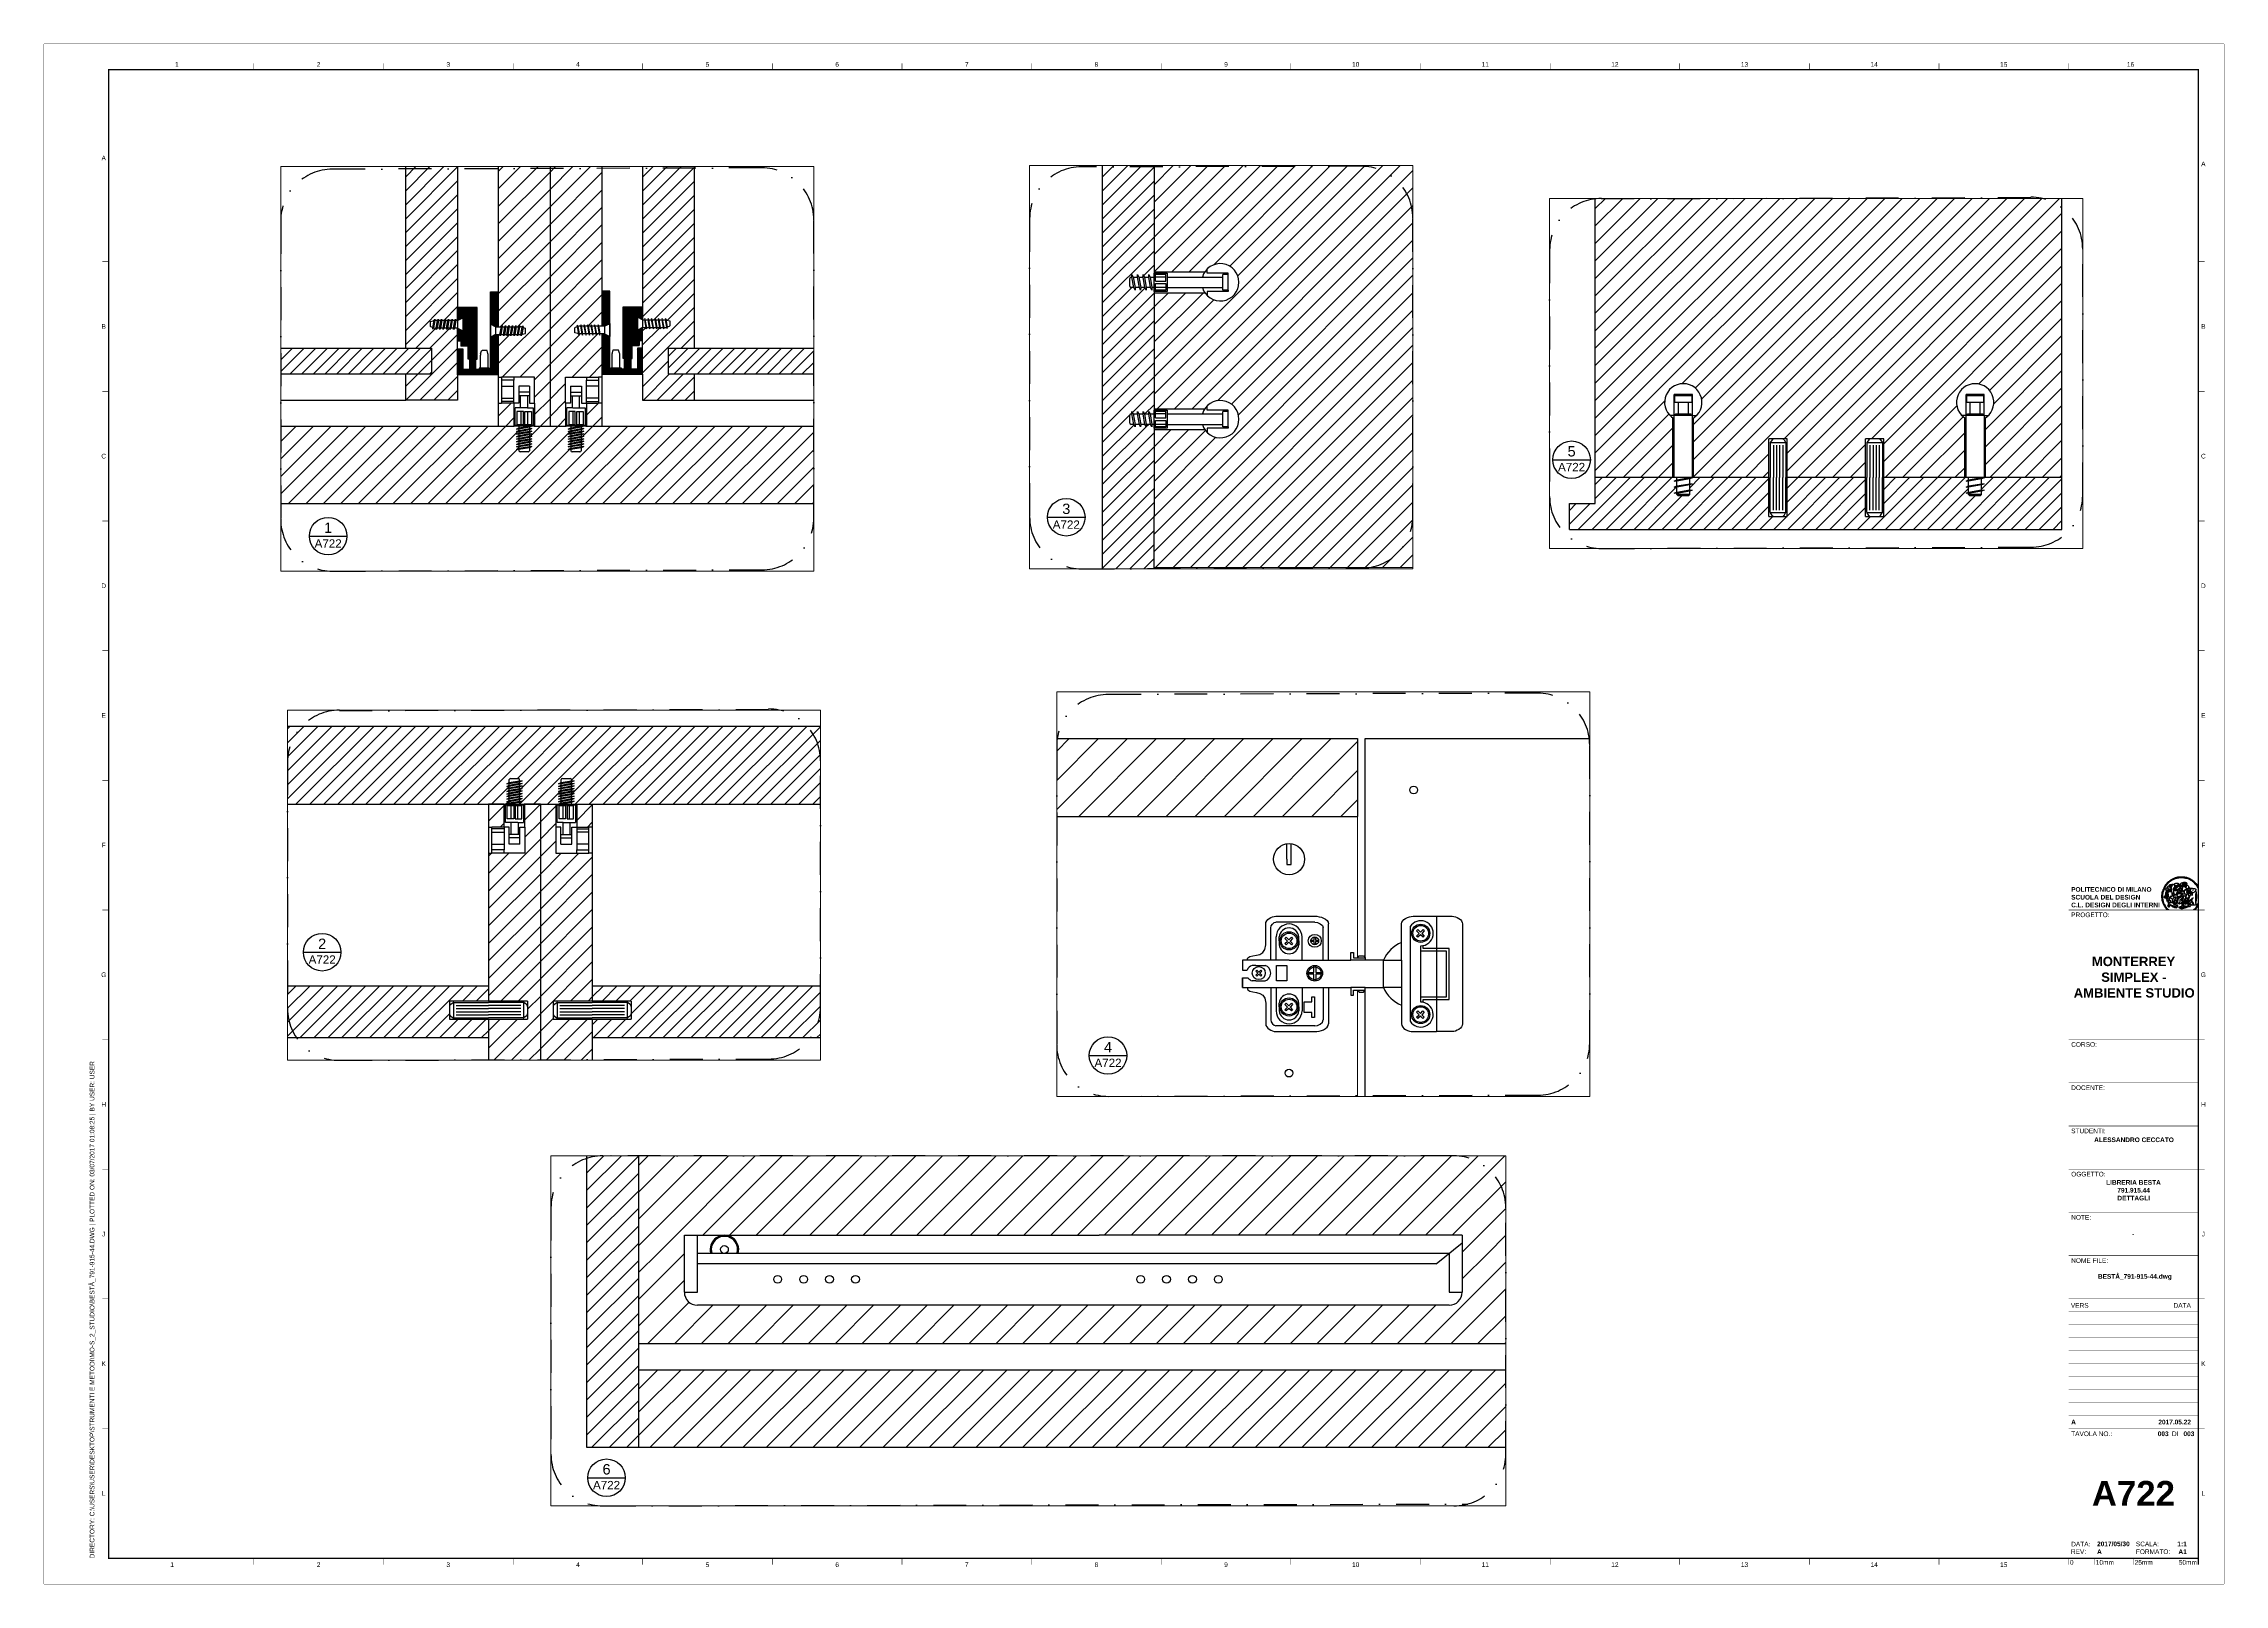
# Paper-space layout 'Layout2' of a CAD drawing. Header units: millimetres. Extents: x -1 to 840, y -1 to 593.
# The model-space entities are those that its viewports show. They can reach past a viewport. Long polylines and large blocks are cut down to what shows.
import ezdxf
from ezdxf.enums import TextEntityAlignment as Align

# ---------------------------------------------------------------- set-up
doc = ezdxf.new("R2010")
doc.units = ezdxf.units.MM
doc.set_wipeout_variables(frame=1)
doc.linetypes.add('TRATTOPUNTO', pattern=[25.4, 12.7, -6.35, 0, -6.35])
doc.layers.get('0').update_dxf_attribs({"color": 255})
doc.layers.add('A-ANNO-SYMB', color=3, linetype='Continuous', lineweight=18)
doc.layers.add('A-FURN', color=8, linetype='Continuous', lineweight=18)
doc.layers.add('CORNICI', color=1, linetype='Continuous', lineweight=18, plot=False)
for name, color, linetype in [("costruzione sez cc'", 161, 'Continuous'), ('G-ANNO-LOGO', 3, 'Continuous'), ('G-ANNO-TEXT', 3, 'Continuous'), ('G-ANNO-TTLB', 3, 'Continuous'), ('GIUNZIONI', 2, 'Continuous'), ('SELECTIONS', 6, 'Continuous'), ('vite 3', 250, 'Continuous'), ('VITI', 2, 'Continuous'), ('VITI 2', 4, 'Continuous')]:
    doc.layers.add(name, color=color, linetype=linetype)
doc.layers.add('G-ANNO-NPLT', color=210, linetype='Continuous', plot=False)
doc.styles.add('ARIAL', font='arial.ttf')
doc.styles.add('ARIAL-BOLD', font='')
doc.styles.add('E-ARIAL', font='arial.ttf')
doc.styles.get("Standard").update_dxf_attribs({"font": 'arial.ttf'})
doc.styles.get('ARIAL-BOLD').set_extended_font_data('Arial', bold=True)

# ---------------------------------------------------------------- blocks, each defined once
blk = doc.blocks.new('logoPolimi')
for p, q in [((-2.37, 0.12), (-2.16, 0.11)), ((-2.37, 0.01), (-2.16, 0.01)), ((-2.36, 0.23), (-2.15, 0.21)), ((-2.35, 0.34), (-2.14, 0.31)), ((-2.33, 0.45), (-2.12, 0.41)), ((-2.3, 0.55), (-2.1, 0.51)), ((-2.28, 0.66), (-2.07, 0.6)), ((-2.24, 0.77), (-2.04, 0.7)), ((-2.2, 0.87), (-2.01, 0.79)), ((-2.16, 0.97), (-1.97, 0.89)), ((-2.11, 1.07), (-1.93, 0.98)), ((-2.06, 1.17), (-1.88, 1.07)), ((-2.01, 1.26), (-1.83, 1.15)), ((-1.94, 1.36), (-1.77, 1.24)), ((-1.88, 1.45), (-1.71, 1.32)), ((-1.84, 0.03), (-1.82, 0.35)), ((-1.81, 1.53), (-1.65, 1.4)), ((-1.74, 1.61), (-1.58, 1.47)), ((-1.73, 0.59), (-1.73, 0.59)), ((-1.73, 0.59), (-1.73, 0.59)), ((-1.66, 1.69), (-1.51, 1.54)), ((-1.65, 0.57), (-1.65, 0.57)), ((-1.59, 1.12), (-1.59, 1.12)), ((-1.58, 1.77), (-1.44, 1.61)), ((-1.51, 0.55), (-1.51, 0.55)), ((-1.51, 0.55), (-1.51, 0.55)), ((-1.49, 1.84), (-1.36, 1.68)), ((-1.41, 1.91), (-1.28, 1.74)), ((-1.32, 1.97), (-1.2, 1.8)), ((-1.31, 0.79), (-1.21, 0.75)), ((-1.21, 0.75), (-1.31, 0.79)), ((-1.21, 0.75), (-1.31, 0.79)), ((-1.22, 2.03), (-1.11, 1.85)), ((-1.21, 0.75), (-1.21, 0.75)), ((-1.21, 0.75), (-1.21, 0.75)), ((-1.19, 0.76), (-1.19, 0.76)), ((-1.19, 0.76), (-1.19, 0.76)), ((-1.17, 0.99), (-1.18, 0.99)), ((-1.18, 0.99), (-1.17, 0.99)), ((-1.16, 0.57), (-1.16, 0.57)), ((-1.16, 0.57), (-1.16, 0.57)), ((-1.13, 2.09), (-1.03, 1.9)), ((-1.1, 0.01), (-0.99, 0.06)), ((-0.99, 0.06), (-1.1, 0.01)), ((-0.99, 0.06), (-1.1, 0.01)), ((-1.03, 2.14), (-0.94, 1.95)), ((-0.99, 0.06), (-0.99, 0.06)), ((-0.99, 0.06), (-0.99, 0.06)), ((-0.97, 0.79), (-0.98, 0.79)), ((-0.89, 0.84), (-0.97, 0.79)), ((-0.97, 0.79), (-0.89, 0.84)), ((-0.96, 1.41), (-0.96, 1.41)), ((-0.96, 1.41), (-0.96, 1.41)), ((-0.93, 2.18), (-0.84, 1.99)), ((-0.89, 0.84), (-0.82, 0.87)), ((-0.82, 0.87), (-0.89, 0.84)), ((-0.89, 0.84), (-0.82, 0.87)), ((-0.88, 0.83), (-0.89, 0.84)), ((-0.85, 1.39), (-0.85, 1.39)), ((-0.85, 1.39), (-0.85, 1.39)), ((-0.84, 0.14), (-0.84, 0.14)), ((-0.83, 2.22), (-0.75, 2.03)), ((-0.77, 1.08), (-0.78, 1.08)), ((-0.78, 1.08), (-0.77, 1.08)), ((-0.61, 1.12), (-0.77, 1.08)), ((-0.77, 1.08), (-0.61, 1.12)), ((-0.77, 1.08), (-0.61, 1.12)), ((-0.75, 1.3), (-0.76, 1.29)), ((-0.76, 1.29), (-0.75, 1.3)), ((-0.72, 2.26), (-0.66, 2.06)), ((-0.65, 0.99), (-0.7, 0.96)), ((-0.69, 0.18), (-0.68, 0.18)), ((-0.66, 0.93), (-0.66, 0.93)), ((-0.66, 0.93), (-0.64, 0.93)), ((-0.66, 0.93), (-0.66, 0.93)), ((-0.66, 0.93), (-0.66, 0.93)), ((-0.63, 1.01), (-0.63, 1.01)), ((-0.63, 1.01), (-0.62, 1.01)), ((-0.63, 0.66), (-0.63, 0.66)), ((-0.61, 2.29), (-0.56, 2.09)), ((-0.6, 1.12), (-0.61, 1.12)), ((-0.61, 1.12), (-0.6, 1.12)), ((-0.61, 1.12), (-0.6, 1.12)), ((-0.61, 0.86), (-0.57, 0.85)), ((-0.57, 0.85), (-0.61, 0.86)), ((-0.61, 0.86), (-0.57, 0.85)), ((-0.53, 1.08), (-0.6, 1.12)), ((-0.6, 1.12), (-0.6, 1.11)), ((-0.6, 1.12), (-0.53, 1.08)), ((-0.57, 0.8), (-0.59, 0.8)), ((-0.57, 0.85), (-0.53, 0.84)), ((-0.57, 0.85), (-0.57, 0.85)), ((-0.57, 0.85), (-0.57, 0.85)), ((-0.57, 0.85), (-0.53, 0.84)), ((-0.56, 0.29), (-0.49, 0.48)), ((-0.56, 0.14), (-0.56, 0.29)), ((-0.5, 0.11), (-0.56, 0.14)), ((-0.53, 0.84), (-0.51, 0.84)), ((-0.53, 0.84), (-0.51, 0.84)), ((-0.53, 0.84), (-0.53, 0.84)), ((-0.51, 2.32), (-0.46, 2.11)), ((-0.51, 0.11), (-0.51, 0.11)), ((-0.51, 0.11), (-0.51, 0.11)), ((-0.34, 0.33), (-0.5, 0.11)), ((-0.49, 0.48), (-0.41, 0.55)), ((-0.42, 0.8), (-0.47, 0.79)), ((-0.42, 0.8), (-0.47, 0.79)), ((-0.47, 0.79), (-0.45, 0.76)), ((-0.47, 0.79), (-0.45, 0.76)), ((-0.45, 1.14), (-0.42, 1.11)), ((-0.42, 1.26), (-0.36, 1.22)), ((-0.41, 0.55), (-0.34, 0.49)), ((-0.4, 2.34), (-0.36, 2.13)), ((-0.4, 1.37), (-0.38, 1.38)), ((-0.39, 1.37), (-0.4, 1.37)), ((-0.35, 1.33), (-0.4, 1.37)), ((-0.39, 1.24), (-0.4, 1.23)), ((-0.38, 1.14), (-0.38, 1.14)), ((-0.34, 0.49), (-0.09, 0.48)), ((-0.16, 0.32), (-0.34, 0.33)), ((-0.14, 0.32), (-0.31, 0.34)), ((-0.29, 2.35), (-0.26, 2.14)), ((-0.28, 1.3), (-0.29, 1.3)), ((-0.28, 1.3), (-0.28, 1.3)), ((-0.18, 2.36), (-0.16, 2.15)), ((-0.16, 1.24), (-0.16, 1.25)), ((-0.16, 1.25), (-0.16, 1.25)), ((-0.16, 0.49), (-0.14, 0.64)), ((-0.06, 0.27), (-0.16, 0.32)), ((-0.1, 0.88), (-0.09, 0.87)), ((-0.08, 1.37), (-0.08, 1.38)), ((-0.08, 1.23), (-0.05, 1.21)), ((-0.05, 1.21), (-0.08, 1.23)), ((-0.08, 1.23), (-0.05, 1.21)), ((-0.07, 2.37), (-0.06, 2.16)), ((-0.03, 0.26), (-0.06, 0.27)), ((-0.05, 1.21), (-0.04, 1.21)), ((-0.04, 1.21), (-0.05, 1.21)), ((-0.04, 1.21), (-0.04, 1.21)), ((-0.04, 1.21), (-0.04, 1.21)), ((-0.04, 0.48), (-0.03, 0.26)), ((0.03, 1.15), (0.03, 1.15)), ((0.03, 0.66), (0.03, 0.67)), ((0.04, 2.37), (0.04, 2.16)), ((0.07, 0.58), (0.07, 0.57)), ((0.1, 1.18), (0.1, 1.18)), ((0.1, 0.84), (0.1, 0.84)), ((0.13, 1.32), (0.17, 1.19)), ((0.15, 2.36), (0.14, 2.16)), ((0.14, 0.71), (0.34, 0.65)), ((0.31, 0.56), (0.17, 0.63)), ((0.26, 2.36), (0.24, 2.15)), ((0.27, 1.61), (0.27, 1.61)), ((0.27, 1.61), (0.27, 1.61)), ((0.27, 1.61), (0.27, 1.61)), ((0.29, 1.29), (0.29, 1.29)), ((0.29, 1.29), (0.29, 1.29)), ((0.29, 1.29), (0.29, 1.29)), ((0.29, 1.29), (0.29, 1.29)), ((0.33, 0.49), (0.34, 0.49)), ((0.33, 0.03), (0.35, 0.03)), ((0.33, 0.03), (0.35, 0.03)), ((0.37, 2.34), (0.34, 2.13)), ((0.34, 0.65), (0.34, 0.64)), ((0.35, 0.03), (0.57, 0.06)), ((0.35, 0.03), (0.57, 0.06)), ((0.35, 0.03), (0.35, 0.03)), ((0.35, 0.03), (0.35, 0.03)), ((0.38, 1.36), (0.37, 1.35)), ((0.38, 0.34), (0.37, 0.34)), ((0.38, 0.34), (0.38, 0.34)), ((0.43, 0.67), (0.39, 0.64)), ((0.48, 2.32), (0.44, 2.12)), ((0.49, 1.05), (0.51, 1.13)), ((0.51, 1.13), (0.49, 1.05)), ((0.49, 1.05), (0.51, 1.13)), ((0.51, 1.31), (0.5, 1.29)), ((0.51, 1.13), (0.52, 1.23)), ((0.52, 1.23), (0.51, 1.23)), ((0.51, 1.23), (0.52, 1.23)), ((0.52, 1.23), (0.51, 1.13)), ((0.51, 1.13), (0.52, 1.23)), ((0.52, 1.24), (0.6, 1.37)), ((0.52, 1.23), (0.6, 1.36)), ((0.6, 1.36), (0.52, 1.23)), ((0.52, 1.23), (0.52, 1.23)), ((0.52, 1.23), (0.52, 1.24)), ((0.52, 1.23), (0.52, 1.23)), ((0.55, 1.07), (0.53, 1.06)), ((0.53, 1.04), (0.53, 1.06)), ((0.53, 1.05), (0.53, 1.04)), ((0.59, 2.3), (0.54, 2.09)), ((0.54, 0.3), (0.63, 0.32)), ((0.54, -0.08), (0.61, 0.06)), ((0.61, 0.06), (0.54, -0.08)), ((0.54, -0.08), (0.61, 0.06)), ((0.56, 0.19), (0.59, 0.21)), ((0.57, 1.07), (0.57, 1.07)), ((0.57, 1.07), (0.57, 1.07)), ((0.57, 1.07), (0.57, 1.07)), ((0.57, 1.07), (0.57, 1.07)), ((0.57, 1.07), (0.57, 1.07)), ((0.57, 1.07), (0.57, 1.07)), ((0.57, 1.07), (0.57, 1.07)), ((0.58, 0.3), (0.59, 0.29)), ((0.59, 0.78), (0.59, 0.79)), ((0.59, 0.79), (0.59, 0.79)), ((0.59, 0.79), (0.59, 0.79)), ((0.59, 0.79), (0.59, 0.78)), ((0.61, 0.06), (0.6, 0.07)), ((0.6, 0.07), (0.61, 0.06)), ((0.61, 0.06), (0.61, 0.07)), ((0.62, 0.21), (0.65, 0.22)), ((0.69, 2.27), (0.63, 2.07)), ((0.64, 1.37), (0.65, 1.37)), ((0.69, 0.86), (0.68, 0.86)), ((0.68, 0.86), (0.69, 0.86)), ((0.68, 0.76), (0.68, 0.76)), ((0.8, 2.23), (0.73, 2.03)), ((0.76, 0.26), (0.76, 0.26)), ((0.9, 2.19), (0.82, 2)), ((0.82, 0.35), (0.84, 0.36)), ((0.82, 0.35), (0.82, 0.35)), ((0.84, 0.36), (0.84, 0.37)), ((0.85, 0.34), (1.05, 0.35)), ((1, 2.15), (0.91, 1.96)), ((0.93, 1.05), (0.93, 1.05)), ((0.93, 1.05), (0.93, 1.05)), ((0.93, 1.05), (0.93, 1.04)), ((0.93, 1.05), (0.93, 1.05)), ((0.97, 0.66), (0.96, 0.66)), ((1.01, 0.97), (0.98, 0.96)), ((1.1, 2.1), (1, 1.91)), ((1.2, 2.04), (1.09, 1.86)), ((1.17, 0.96), (1.17, 0.95)), ((1.17, 0.95), (1.17, 0.95)), ((1.29, 1.99), (1.18, 1.81)), ((1.38, 1.92), (1.26, 1.75)), ((1.34, 0.37), (1.26, 0.04)), ((1.27, 0.37), (1.27, 0.38)), ((1.28, 0.95), (1.28, 0.95)), ((1.47, 1.86), (1.34, 1.69)), ((1.37, 0.73), (1.46, 0.81)), ((1.41, 0.4), (1.41, 0.41)), ((1.56, 1.79), (1.42, 1.63)), ((1.64, 1.71), (1.49, 1.56)), ((1.49, 0.9), (1.57, 0.92)), ((1.72, 1.63), (1.56, 1.49)), ((1.67, 0.6), (1.57, 0.53)), ((1.79, 1.55), (1.63, 1.41)), ((1.86, 1.47), (1.7, 1.34)), ((1.93, 1.38), (1.76, 1.26)), ((1.99, 1.29), (1.81, 1.17)), ((2.05, 1.19), (1.87, 1.09)), ((2.1, 1.1), (1.92, 1)), ((2.15, 1), (1.96, 0.91)), ((2.19, 0.9), (2, 0.82)), ((2.23, 0.79), (2.04, 0.72)), ((2.27, 0.69), (2.07, 0.63)), ((2.3, 0.58), (2.09, 0.53)), ((2.32, 0.47), (2.12, 0.43)), ((2.34, 0.37), (2.13, 0.33)), ((2.36, 0.26), (2.15, 0.23)), ((2.37, 0.15), (2.16, 0.13)), ((2.37, 0.04), (2.16, 0.03)), ((-2.37, -0.1), (-2.16, -0.09)), ((-2.36, -0.21), (-2.15, -0.19)), ((-2.35, -0.32), (-2.14, -0.29)), ((-2.33, -0.43), (-2.12, -0.39)), ((-2.31, -0.54), (-2.1, -0.49)), ((-2.28, -0.65), (-2.08, -0.59)), ((-2.25, -0.75), (-2.05, -0.69)), ((-2.21, -0.86), (-2.02, -0.78)), ((-2.17, -0.96), (-1.98, -0.87)), ((-2.12, -1.06), (-1.93, -0.96)), ((-2.07, -1.16), (-1.89, -1.05)), ((-2.04, -0.15), (-1.97, -0.2)), ((-2.01, -1.25), (-1.84, -1.14)), ((-1.95, -1.34), (-1.78, -1.22)), ((-1.89, -1.43), (-1.72, -1.31)), ((-1.82, -1.52), (-1.66, -1.38)), ((-1.75, -1.6), (-1.59, -1.46)), ((-1.67, -1.68), (-1.52, -1.53)), ((-1.58, -0.12), (-1.6, -0.18)), ((-1.6, -0.18), (-1.58, -0.28)), ((-1.57, -0.54), (-1.59, -0.54)), ((-1.59, -0.54), (-1.59, -0.54)), ((-1.59, -1.76), (-1.45, -1.6)), ((-1.56, -0.32), (-1.56, -0.31)), ((-1.56, -0.31), (-1.56, -0.31)), ((-1.53, -0.65), (-1.53, -0.65)), ((-1.53, -0.65), (-1.53, -0.65)), ((-1.51, -1.83), (-1.37, -1.67)), ((-1.48, -0.86), (-1.48, -0.85)), ((-1.42, -0.37), (-1.42, -0.37)), ((-1.42, -1.9), (-1.29, -1.73)), ((-1.38, -0.46), (-1.38, -0.46)), ((-1.33, -1.96), (-1.21, -1.79)), ((-1.31, -0.24), (-1.31, -0.23)), ((-1.31, -0.23), (-1.31, -0.24)), ((-1.24, -2.02), (-1.13, -1.84)), ((-1.23, -0.19), (-1.23, -0.19)), ((-1.23, -0.19), (-1.23, -0.19)), ((-1.23, -0.19), (-1.23, -0.19)), ((-1.23, -0.19), (-1.23, -0.19)), ((-1.14, -2.08), (-1.04, -1.89)), ((-1.04, -2.13), (-0.95, -1.94)), ((-1.01, -0.39), (-1.02, -0.39)), ((-1.02, -0.39), (-1.01, -0.39)), ((-1.02, -0.7), (-1.02, -0.7)), ((-1.02, -0.7), (-1.02, -0.7)), ((-1.02, -0.7), (-1.02, -0.7)), ((-0.94, -2.18), (-0.86, -1.98)), ((-0.84, -2.22), (-0.77, -2.02)), ((-0.79, -0.51), (-0.83, -0.58)), ((-0.83, -0.58), (-0.79, -0.51)), ((-0.83, -0.58), (-0.79, -0.51)), ((-0.78, -1.05), (-0.83, -0.94)), ((-0.83, -0.94), (-0.78, -1.05)), ((-0.83, -0.94), (-0.83, -0.94)), ((-0.83, -0.94), (-0.78, -1.05)), ((-0.82, -1.23), (-0.82, -1.23)), ((-0.82, -1.23), (-0.77, -1.23)), ((-0.77, -1.23), (-0.82, -1.23)), ((-0.82, -1.23), (-0.82, -1.23)), ((-0.77, -1.23), (-0.82, -1.23)), ((-0.75, -0.96), (-0.8, -0.89)), ((-0.8, -0.89), (-0.79, -0.92)), ((-0.79, -0.92), (-0.8, -0.89)), ((-0.8, -0.89), (-0.75, -0.96)), ((-0.79, -0.92), (-0.8, -0.89)), ((-0.8, -0.89), (-0.8, -0.89)), ((-0.8, -0.89), (-0.75, -0.96)), ((-0.79, -0.92), (-0.78, -0.95)), ((-0.78, -0.95), (-0.79, -0.92)), ((-0.78, -0.95), (-0.79, -0.92)), ((-0.77, -0.49), (-0.78, -0.48)), ((-0.78, -0.48), (-0.77, -0.49)), ((-0.78, -0.95), (-0.76, -1)), ((-0.76, -1), (-0.78, -0.95)), ((-0.76, -1), (-0.78, -0.95)), ((-0.71, -0.89), (-0.75, -0.87)), ((-0.75, -0.87), (-0.71, -0.89)), ((-0.75, -0.87), (-0.71, -0.89)), ((-0.72, -1.01), (-0.75, -0.96)), ((-0.75, -0.96), (-0.72, -1.01)), ((-0.75, -0.96), (-0.72, -1.01)), ((-0.74, -2.25), (-0.67, -2.05)), ((-0.64, -0.93), (-0.71, -0.89)), ((-0.71, -0.89), (-0.64, -0.93)), ((-0.71, -0.89), (-0.64, -0.93)), ((-0.66, -0.53), (-0.66, -0.53)), ((-0.66, -0.53), (-0.66, -0.53)), ((-0.66, -0.53), (-0.66, -0.53)), ((-0.63, -2.29), (-0.57, -2.08)), ((-0.52, -2.31), (-0.48, -2.11)), ((-0.39, -0.81), (-0.51, -0.69)), ((-0.51, -1.04), (-0.5, -1.04)), ((-0.48, -0.42), (-0.48, -0.42)), ((-0.48, -0.42), (-0.48, -0.42)), ((-0.48, -0.42), (-0.48, -0.42)), ((-0.42, -2.33), (-0.38, -2.13)), ((-0.41, -0.51), (-0.41, -0.51)), ((-0.38, -0.05), (-0.39, -0.12)), ((-0.39, -0.12), (-0.37, -0.1)), ((-0.35, -0.14), (-0.37, -0.08)), ((-0.37, -0.09), (-0.37, -0.09)), ((-0.33, -0.12), (-0.35, -0.14)), ((-0.32, -0.14), (-0.35, -0.14)), ((-0.35, -0.18), (-0.34, -0.22)), ((-0.34, -0.08), (-0.29, -0.16)), ((-0.34, -0.22), (-0.34, -0.22)), ((-0.27, -0.17), (-0.32, -0.14)), ((-0.31, -2.35), (-0.28, -2.14)), ((-0.25, -0.91), (-0.26, -0.9)), ((-0.26, -1.29), (0.1, -1.2)), ((0.1, -1.2), (-0.26, -1.29)), ((0.08, -1.4), (-0.26, -1.29)), ((-0.26, -1.29), (0.08, -1.4)), ((-0.26, -1.38), (-0.26, -1.29)), ((-0.26, -1.29), (-0.26, -1.29)), ((-0.26, -1.29), (-0.26, -1.38)), ((-0.26, -1.29), (0.08, -1.4)), ((-0.26, -1.29), (-0.26, -1.29)), ((0.08, -1.49), (-0.26, -1.38)), ((-0.26, -1.38), (0.09, -1.49)), ((-0.2, -2.36), (-0.18, -2.15)), ((-0.14, -0.15), (-0.16, -0.13)), ((-0.11, -0.04), (-0.12, -0.05)), ((-0.09, -2.37), (-0.08, -2.16)), ((-0.04, -0.41), (-0.01, -0.44)), ((-0.01, -0.44), (-0.04, -0.41)), ((-0.04, -0.41), (-0.01, -0.44)), ((0.03, -2.37), (0.02, -2.16)), ((0.07, -0.84), (0.07, -0.84)), ((0.07, -0.84), (0.07, -0.84)), ((0.1, -1.2), (0.08, -1.32)), ((0.08, -1.32), (0.13, -1.2)), ((0.08, -1.4), (0.72, -1.22)), ((0.72, -1.22), (0.08, -1.4)), ((0.08, -1.4), (0.72, -1.22)), ((0.72, -1.31), (0.08, -1.49)), ((0.08, -1.44), (0.08, -1.4)), ((0.08, -1.4), (0.08, -1.44)), ((0.08, -1.4), (0.08, -1.49)), ((0.08, -1.49), (0.08, -1.44)), ((0.08, -1.44), (0.08, -1.44)), ((0.08, -1.44), (0.08, -1.45)), ((0.08, -1.45), (0.08, -1.46)), ((0.08, -1.46), (0.08, -1.49)), ((0.1, -1.01), (0.09, -0.86)), ((0.1, -1.01), (0.09, -0.86)), ((0.09, -1.49), (0.72, -1.31)), ((0.1, -1.2), (0.12, -1.04)), ((0.12, -1.04), (0.1, -1.2)), ((0.13, -1.2), (0.1, -1.2)), ((0.1, -1.2), (0.13, -1.2)), ((0.13, -1.2), (0.1, -1.2)), ((0.1, -1.2), (0.1, -1.2)), ((0.11, -0.44), (0.11, -0.44)), ((0.11, -0.44), (0.11, -0.44)), ((0.12, -0.21), (0.12, -0.21)), ((0.12, -0.21), (0.12, -0.21)), ((0.12, -0.21), (0.12, -0.21)), ((0.12, -0.21), (0.12, -0.21)), ((0.12, -0.21), (0.12, -0.21)), ((0.12, -0.21), (0.12, -0.21)), ((0.12, -0.21), (0.12, -0.21)), ((0.12, -0.21), (0.12, -0.21)), ((0.12, -0.21), (0.12, -0.21)), ((0.12, -0.21), (0.12, -0.21)), ((0.12, -0.21), (0.12, -0.21)), ((0.12, -0.21), (0.12, -0.21)), ((0.12, -0.21), (0.12, -0.21)), ((0.12, -0.56), (0.14, -0.53)), ((0.14, -0.53), (0.12, -0.56)), ((0.12, -0.56), (0.14, -0.53)), ((0.12, -1.04), (0.12, -1.04)), ((0.12, -1.04), (0.12, -1.04)), ((0.12, -1.04), (0.12, -1.04)), ((0.14, -2.37), (0.12, -2.16)), ((0.21, -0.99), (0.13, -1.2)), ((0.13, -1.2), (0.21, -0.99)), ((0.36, -1.14), (0.13, -1.2)), ((0.13, -1.2), (0.26, -1.17)), ((0.14, -0.53), (0.16, -0.49)), ((0.16, -0.49), (0.14, -0.53)), ((0.14, -0.53), (0.16, -0.49)), ((0.16, -0.49), (0.16, -0.49)), ((0.16, -0.49), (0.16, -0.49)), ((0.28, -1.19), (0.21, -0.99)), ((0.21, -0.99), (0.31, -1.27)), ((0.25, -2.36), (0.22, -2.15)), ((0.24, -0.17), (0.24, -0.16)), ((0.24, -0.16), (0.24, -0.17)), ((0.25, -0.84), (0.25, -0.88)), ((0.25, -0.88), (0.25, -0.84)), ((0.25, -0.88), (0.25, -0.84)), ((0.25, -0.88), (0.29, -1.17)), ((0.26, -0.88), (0.25, -0.88)), ((0.31, -1.27), (0.25, -0.88)), ((0.26, -1.17), (0.28, -1.16)), ((0.28, -1.16), (0.36, -1.14)), ((0.29, -1.17), (0.28, -1.19)), ((0.35, -2.34), (0.32, -2.14)), ((0.36, -1.14), (0.72, -1.22)), ((0.72, -1.22), (0.36, -1.14)), ((0.46, -2.32), (0.42, -2.12)), ((0.49, -0.31), (0.49, -0.31)), ((0.49, -0.31), (0.49, -0.31)), ((0.5, -0.27), (0.5, -0.27)), ((0.51, -0.27), (0.51, -0.27)), ((0.57, -2.3), (0.52, -2.1)), ((0.68, -2.27), (0.62, -2.07)), ((0.78, -2.24), (0.71, -2.04)), ((0.72, -0.81), (0.75, -0.89)), ((0.72, -1.22), (0.72, -1.31)), ((0.72, -1.31), (0.72, -1.22)), ((0.74, -0.23), (0.74, -0.23)), ((0.74, -0.23), (0.75, -0.24)), ((0.75, -0.23), (0.75, -0.23)), ((0.89, -2.2), (0.81, -2)), ((0.86, -0.25), (0.82, -0.34)), ((0.87, -0.22), (0.86, -0.23)), ((0.87, -0.22), (0.86, -0.25)), ((0.99, -2.15), (0.9, -1.96)), ((0.96, -0.58), (0.96, -0.57)), ((1.09, -2.11), (0.99, -1.92)), ((1.05, -1.05), (1.04, -1.05)), ((1.19, -2.05), (1.08, -1.87)), ((1.28, -2), (1.17, -1.82)), ((1.37, -1.93), (1.25, -1.76)), ((1.31, -0.27), (1.3, -0.26)), ((1.3, -0.26), (1.3, -0.26)), ((1.3, -0.26), (1.3, -0.26)), ((1.3, -0.26), (1.31, -0.27)), ((1.3, -0.26), (1.3, -0.26)), ((1.46, -1.87), (1.33, -1.7)), ((1.54, -1.8), (1.41, -1.64)), ((1.63, -1.72), (1.48, -1.57)), ((1.71, -1.65), (1.55, -1.5)), ((1.78, -1.57), (1.62, -1.43)), ((1.85, -1.48), (1.69, -1.35)), ((1.92, -1.39), (1.75, -1.27)), ((1.98, -1.3), (1.81, -1.19)), ((2.04, -1.21), (1.86, -1.1)), ((2.09, -1.11), (1.91, -1.01)), ((2.14, -1.01), (1.95, -0.92)), ((2.19, -0.91), (1.99, -0.83)), ((2.23, -0.81), (2.03, -0.74)), ((2.26, -0.7), (2.06, -0.64)), ((2.29, -0.6), (2.09, -0.55)), ((2.32, -0.49), (2.11, -0.45)), ((2.34, -0.38), (2.13, -0.35)), ((2.35, -0.27), (2.15, -0.25)), ((2.37, -0.08), (2.16, -0.07)), ((2.36, -0.16), (2.16, -0.15))]:
    blk.add_line(p, q)
for points in [[(-1.9, 0.12), (-1.94, 0.02), (-2.05, -0.09), (-2.05, -0.09)], [(-1.86, 0.38), (-1.86, 0.38), (-1.87, 0.19), (-1.9, 0.12)], [(-1.76, 0.6), (-1.76, 0.6), (-1.84, 0.57), (-1.86, 0.38)], [(-1.86, -0.04), (-1.84, 0.02), (-1.84, 0.03), (-1.84, 0.03)], [(-1.82, 0.78), (-1.83, 0.8), (-1.85, 0.86), (-1.83, 0.88)], [(-1.82, 0.78), (-1.83, 0.8), (-1.85, 0.86), (-1.83, 0.88)], [(-1.83, 0.88), (-1.81, 0.9), (-1.76, 0.96), (-1.76, 0.96)], [(-1.83, 0.88), (-1.81, 0.9), (-1.76, 0.96), (-1.76, 0.96)], [(-1.76, 0.6), (-1.83, 0.7), (-1.78, 0.74), (-1.78, 0.74)], [(-1.78, 0.74), (-1.79, 0.74), (-1.83, 0.7), (-1.76, 0.6)], [(-1.78, 0.74), (-1.8, 0.76), (-1.81, 0.78), (-1.82, 0.78)], [(-1.78, 0.74), (-1.8, 0.76), (-1.81, 0.78), (-1.82, 0.78)], [(-1.82, 0.35), (-1.81, 0.5), (-1.73, 0.59), (-1.73, 0.59)], [(-1.82, -0.19), (-1.73, -0.07), (-1.75, 0.14), (-1.75, 0.3)], [(-1.75, 0.33), (-1.75, 0.17), (-1.73, -0.05), (-1.8, -0.17)], [(-1.78, 0.74), (-1.75, 0.72), (-1.72, 0.69), (-1.68, 0.7)], [(-1.68, 0.7), (-1.72, 0.69), (-1.75, 0.72), (-1.78, 0.74)], [(-1.68, 0.7), (-1.72, 0.69), (-1.75, 0.72), (-1.78, 0.74)], [(-1.78, 0.74), (-1.78, 0.74), (-1.78, 0.74), (-1.78, 0.74)], [(-1.76, 0.96), (-1.68, 1.1), (-1.59, 1.12), (-1.59, 1.12)], [(-1.76, 0.96), (-1.68, 1.1), (-1.6, 1.12), (-1.6, 1.12)], [(-1.73, 0.59), (-1.74, 0.59), (-1.75, 0.6), (-1.76, 0.6)], [(-1.73, 0.59), (-1.74, 0.59), (-1.75, 0.6), (-1.76, 0.6)], [(-1.75, 0.3), (-1.76, 0.47), (-1.65, 0.57), (-1.65, 0.57)], [(-1.65, 0.57), (-1.65, 0.57), (-1.76, 0.5), (-1.75, 0.33)], [(-1.65, 0.57), (-1.68, 0.58), (-1.7, 0.58), (-1.73, 0.59)], [(-1.65, 0.57), (-1.68, 0.58), (-1.7, 0.58), (-1.73, 0.59)], [(-1.5, 0.71), (-1.53, 0.74), (-1.61, 0.71), (-1.68, 0.7)], [(-1.68, 0.7), (-1.61, 0.71), (-1.53, 0.73), (-1.5, 0.71)], [(-1.5, 0.71), (-1.53, 0.73), (-1.61, 0.71), (-1.68, 0.7)], [(-1.51, 0.55), (-1.56, 0.56), (-1.61, 0.56), (-1.65, 0.57)], [(-1.65, 0.57), (-1.61, 0.56), (-1.56, 0.56), (-1.51, 0.55)], [(-1.51, 0.55), (-1.56, 0.56), (-1.61, 0.56), (-1.65, 0.57)], [(-1.59, 1.12), (-1.6, 1.06), (-1.61, 0.99), (-1.61, 0.97)], [(-1.61, 0.97), (-1.61, 0.99), (-1.6, 1.06), (-1.59, 1.12)], [(-1.61, 0.97), (-1.61, 0.99), (-1.6, 1.06), (-1.59, 1.12)], [(-1.61, 0.97), (-1.61, 0.95), (-1.56, 0.88), (-1.54, 0.87)], [(-1.54, 0.87), (-1.56, 0.88), (-1.61, 0.95), (-1.61, 0.97)], [(-1.54, 0.87), (-1.56, 0.88), (-1.61, 0.96), (-1.61, 0.97)], [(-1.59, 1.12), (-1.59, 1.13), (-1.59, 1.15), (-1.58, 1.16)], [(-1.59, 1.12), (-1.59, 1.13), (-1.59, 1.15), (-1.58, 1.16)], [(-1.58, 1.16), (-1.57, 1.21), (-1.52, 1.23), (-1.49, 1.25)], [(-1.58, 1.16), (-1.57, 1.21), (-1.52, 1.23), (-1.49, 1.25)], [(-1.58, 0.36), (-1.58, 0.48), (-1.51, 0.55), (-1.51, 0.55)], [(-1.51, 0.55), (-1.51, 0.55), (-1.58, 0.48), (-1.58, 0.36)], [(-1.51, 0.55), (-1.51, 0.55), (-1.58, 0.48), (-1.58, 0.36)], [(-1.55, 0.04), (-1.55, 0.08), (-1.58, 0.25), (-1.58, 0.36)], [(-1.58, 0.36), (-1.58, 0.25), (-1.55, 0.08), (-1.55, 0.04)], [(-1.58, 0.36), (-1.58, 0.25), (-1.55, 0.08), (-1.55, 0.04)], [(-1.58, -0.12), (-1.57, -0.06), (-1.55, 0.02), (-1.55, 0.04)], [(-1.55, 0.04), (-1.55, 0.02), (-1.57, -0.06), (-1.58, -0.12)], [(-1.55, 0.04), (-1.55, 0.02), (-1.56, -0.04), (-1.57, -0.1)], [(-1.54, 0.87), (-1.52, 0.85), (-1.47, 0.83), (-1.44, 0.83)], [(-1.44, 0.83), (-1.47, 0.83), (-1.52, 0.85), (-1.54, 0.87)], [(-1.45, 0.83), (-1.47, 0.83), (-1.52, 0.85), (-1.54, 0.87)], [(-1.51, 0.55), (-1.33, 0.54), (-1.16, 0.57), (-1.16, 0.57)], [(-1.16, 0.57), (-1.16, 0.57), (-1.33, 0.54), (-1.51, 0.55)], [(-1.16, 0.57), (-1.16, 0.57), (-1.33, 0.54), (-1.51, 0.55)], [(-1.5, 0.71), (-1.46, 0.68), (-1.4, 0.62), (-1.33, 0.66)], [(-1.33, 0.66), (-1.4, 0.62), (-1.46, 0.68), (-1.5, 0.71)], [(-1.33, 0.66), (-1.4, 0.62), (-1.46, 0.68), (-1.5, 0.71)], [(-1.49, 1.25), (-1.46, 1.26), (-1.42, 1.33), (-1.39, 1.36)], [(-1.49, 1.25), (-1.46, 1.27), (-1.43, 1.34), (-1.39, 1.36)], [(-1.31, 0.79), (-1.33, 0.79), (-1.42, 0.83), (-1.45, 0.83)], [(-1.44, 0.83), (-1.42, 0.83), (-1.33, 0.79), (-1.31, 0.79)], [(-1.31, 0.79), (-1.33, 0.79), (-1.42, 0.83), (-1.44, 0.83)], [(-1.35, 1.1), (-1.4, 1.17), (-1.36, 1.23), (-1.29, 1.31)], [(-1.29, 1.31), (-1.36, 1.23), (-1.4, 1.17), (-1.35, 1.1)], [(-1.35, 1.1), (-1.4, 1.17), (-1.36, 1.23), (-1.29, 1.31)], [(-1.39, 1.36), (-1.35, 1.38), (-1.26, 1.4), (-1.19, 1.41)], [(-1.39, 1.36), (-1.35, 1.38), (-1.26, 1.4), (-1.19, 1.41)], [(-1.18, 0.99), (-1.24, 0.97), (-1.3, 1.03), (-1.35, 1.1)], [(-1.35, 1.1), (-1.3, 1.03), (-1.24, 0.97), (-1.18, 0.99)], [(-1.18, 1), (-1.24, 0.97), (-1.3, 1.03), (-1.35, 1.1)], [(-1.33, 0.66), (-1.28, 0.7), (-1.23, 0.73), (-1.21, 0.75)], [(-1.21, 0.75), (-1.23, 0.73), (-1.28, 0.7), (-1.33, 0.66)], [(-1.21, 0.75), (-1.23, 0.73), (-1.28, 0.7), (-1.33, 0.66)], [(-1.29, 1.31), (-1.22, 1.39), (-1.01, 1.41), (-0.96, 1.41)], [(-0.96, 1.41), (-1.01, 1.41), (-1.22, 1.39), (-1.29, 1.31)], [(-1.29, 1.31), (-1.22, 1.39), (-1.01, 1.41), (-0.96, 1.41)], [(-1.24, -0.02), (-1.21, -0.01), (-1.1, 0.01), (-1.1, 0.01)], [(-1.1, 0.01), (-1.1, 0.01), (-1.21, -0.01), (-1.24, -0.02)], [(-1.1, 0.01), (-1.1, 0.01), (-1.21, -0.01), (-1.24, -0.02)], [(-1.21, 0.75), (-1.2, 0.75), (-1.19, 0.76), (-1.19, 0.76)], [(-1.19, 0.76), (-1.19, 0.76), (-1.2, 0.75), (-1.21, 0.75)], [(-1.19, 0.76), (-1.19, 0.76), (-1.2, 0.76), (-1.21, 0.75)], [(-1.19, 1.41), (-1.11, 1.43), (-0.97, 1.41), (-0.97, 1.41)], [(-1.19, 1.41), (-1.12, 1.43), (-0.98, 1.41), (-0.98, 1.41)], [(-1.19, 0.76), (-1.19, 0.77), (-1.18, 0.78), (-1.18, 0.79)], [(-1.18, 0.79), (-1.18, 0.78), (-1.19, 0.77), (-1.19, 0.76)], [(-1.19, 0.76), (-1.19, 0.77), (-1.19, 0.78), (-1.18, 0.79)], [(-1.18, 0.68), (-1.18, 0.68), (-1.19, 0.71), (-1.19, 0.76)], [(-1.19, 0.76), (-1.19, 0.71), (-1.18, 0.68), (-1.18, 0.68)], [(-1.18, 0.68), (-1.18, 0.68), (-1.19, 0.71), (-1.19, 0.76)], [(-1.18, 0.97), (-1.18, 0.97), (-1.18, 0.98), (-1.17, 0.99)], [(-1.17, 0.99), (-1.18, 0.98), (-1.18, 0.97), (-1.18, 0.97)], [(-1.18, 0.97), (-1.18, 0.97), (-1.18, 0.98), (-1.17, 0.99)], [(-1.18, 0.79), (-1.17, 0.86), (-1.18, 0.95), (-1.18, 0.97)], [(-1.18, 0.97), (-1.18, 0.95), (-1.17, 0.86), (-1.18, 0.79)], [(-1.18, 0.79), (-1.17, 0.86), (-1.18, 0.95), (-1.18, 0.97)], [(-1.16, 0.57), (-1.17, 0.6), (-1.18, 0.64), (-1.18, 0.68)], [(-1.18, 0.68), (-1.18, 0.64), (-1.17, 0.6), (-1.16, 0.57)], [(-1.16, 0.57), (-1.17, 0.6), (-1.18, 0.64), (-1.18, 0.68)], [(-1.17, 0.99), (-1.17, 1.03), (-1.16, 1.09), (-1.14, 1.13)], [(-1.09, 0.42), (-1.1, 0.44), (-1.14, 0.48), (-1.16, 0.57)], [(-1.16, 0.57), (-1.14, 0.48), (-1.1, 0.44), (-1.09, 0.42)], [(-1.09, 0.42), (-1.1, 0.44), (-1.14, 0.48), (-1.16, 0.57)], [(-1.14, 1.13), (-1.12, 1.18), (-1.05, 1.31), (-1.05, 1.31)], [(-1.12, 0.46), (-1.12, 0.46), (-1.13, 0.38), (-1.11, 0.26)], [(-1.11, 0.26), (-1.08, 0.14), (-1.05, 0.03), (-1.05, 0.03)], [(-1.02, 0.32), (-1.02, 0.32), (-1.08, 0.4), (-1.09, 0.42)], [(-1.09, 0.42), (-1.08, 0.4), (-1.02, 0.32), (-1.02, 0.32)], [(-1.02, 0.32), (-1.02, 0.32), (-1.08, 0.4), (-1.09, 0.42)], [(-0.98, 0.2), (-0.98, 0.21), (-1.02, 0.32), (-1.02, 0.32)], [(-1.02, 0.32), (-1.02, 0.32), (-0.98, 0.21), (-0.98, 0.2)], [(-0.98, 0.2), (-0.98, 0.21), (-1.02, 0.32), (-1.02, 0.32)], [(-1.01, 0.12), (-1, 0.16), (-0.98, 0.19), (-0.98, 0.2)], [(-0.98, 0.2), (-0.98, 0.19), (-1, 0.16), (-1.01, 0.12)], [(-1.01, 0.12), (-1, 0.16), (-0.98, 0.19), (-0.98, 0.2)], [(-0.99, 0.06), (-1, 0.07), (-1.01, 0.1), (-1.01, 0.12)], [(-1.01, 0.12), (-1.01, 0.1), (-1, 0.07), (-0.99, 0.06)], [(-0.99, 0.06), (-1, 0.07), (-1.01, 0.1), (-1.01, 0.12)], [(-0.99, 0.06), (-0.99, 0.06), (-0.99, 0.06), (-0.98, 0.05)], [(-0.98, 0.05), (-0.99, 0.06), (-0.99, 0.06), (-0.99, 0.06)], [(-0.99, 0.05), (-0.99, 0.06), (-0.99, 0.06), (-0.99, 0.06)], [(-0.95, 0.02), (-0.96, 0.03), (-0.97, 0.04), (-0.99, 0.05)], [(-0.98, 1.41), (-0.98, 1.41), (-0.97, 1.41), (-0.96, 1.41)], [(-0.98, 0.81), (-0.94, 0.85), (-0.92, 0.93), (-0.91, 0.97)], [(-0.91, 0.97), (-0.92, 0.93), (-0.94, 0.85), (-0.98, 0.81)], [(-0.91, 0.97), (-0.92, 0.93), (-0.94, 0.85), (-0.98, 0.81)], [(-0.98, 0.79), (-0.98, 0.81), (-0.98, 0.81), (-0.98, 0.81)], [(-0.98, 0.81), (-0.98, 0.81), (-0.98, 0.81), (-0.98, 0.79)], [(-0.98, 0.81), (-0.98, 0.81), (-0.98, 0.81), (-0.98, 0.79)], [(-0.98, 0.79), (-0.98, 0.79), (-0.98, 0.78), (-0.97, 0.77)], [(-0.98, 0.79), (-0.98, 0.79), (-0.98, 0.78), (-0.97, 0.77)], [(-0.98, 0.05), (-0.97, 0.04), (-0.96, 0.03), (-0.95, 0.02)], [(-0.95, 0.02), (-0.96, 0.03), (-0.97, 0.04), (-0.98, 0.05)], [(-0.97, 1.41), (-0.97, 1.41), (-0.97, 1.41), (-0.96, 1.41)], [(-0.97, 0.77), (-0.96, 0.74), (-0.91, 0.64), (-0.91, 0.57)], [(-0.97, 0.77), (-0.96, 0.74), (-0.91, 0.64), (-0.91, 0.57)], [(-0.96, 1.41), (-0.94, 1.41), (-0.9, 1.41), (-0.85, 1.39)], [(-0.96, 1.41), (-0.94, 1.41), (-0.9, 1.41), (-0.85, 1.39)], [(-0.95, 0.02), (-0.94, 0.01), (-0.92, 0.01), (-0.9, 0.01)], [(-0.9, 0.01), (-0.92, 0.01), (-0.94, 0.01), (-0.95, 0.02)], [(-0.91, 0.01), (-0.92, 0.01), (-0.94, 0.01), (-0.95, 0.02)], [(-0.91, 0.97), (-0.89, 1), (-0.87, 1.01), (-0.84, 1.02)], [(-0.84, 1.02), (-0.87, 1.01), (-0.89, 1), (-0.91, 0.97)], [(-0.84, 1.02), (-0.87, 1.01), (-0.89, 1.01), (-0.91, 0.97)], [(-0.91, 0.57), (-0.91, 0.5), (-0.9, 0.43), (-0.88, 0.37)], [(-0.91, 0.57), (-0.91, 0.5), (-0.9, 0.43), (-0.88, 0.37)], [(-0.87, 0.03), (-0.87, 0.03), (-0.89, 0.01), (-0.91, 0.01)], [(-0.9, 0.01), (-0.89, 0.01), (-0.87, 0.03), (-0.87, 0.03)], [(-0.87, 0.03), (-0.87, 0.03), (-0.89, 0.01), (-0.9, 0.01)], [(-0.88, 0.84), (-0.88, 0.84), (-0.89, 0.79), (-0.88, 0.77)], [(-0.88, 0.77), (-0.89, 0.79), (-0.88, 0.83), (-0.88, 0.83)], [(-0.74, 0.66), (-0.85, 0.67), (-0.88, 0.77), (-0.88, 0.77)], [(-0.88, 0.77), (-0.88, 0.77), (-0.85, 0.67), (-0.74, 0.66)], [(-0.88, 0.37), (-0.86, 0.32), (-0.83, 0.25), (-0.82, 0.25)], [(-0.88, 0.37), (-0.86, 0.32), (-0.83, 0.25), (-0.82, 0.25)], [(-0.87, 0.03), (-0.86, 0.03), (-0.86, 0.05), (-0.86, 0.06)], [(-0.86, 0.06), (-0.86, 0.05), (-0.86, 0.03), (-0.87, 0.03)], [(-0.86, 0.06), (-0.86, 0.05), (-0.86, 0.03), (-0.87, 0.03)], [(-0.85, 1.39), (-0.86, 1.42), (-0.8, 1.45), (-0.8, 1.46)], [(-0.85, 1.39), (-0.86, 1.42), (-0.83, 1.44), (-0.82, 1.45)], [(-0.86, 0.06), (-0.86, 0.07), (-0.86, 0.1), (-0.85, 0.11)], [(-0.85, 0.11), (-0.86, 0.1), (-0.86, 0.07), (-0.86, 0.06)], [(-0.85, 0.11), (-0.86, 0.1), (-0.86, 0.07), (-0.86, 0.06)], [(-0.81, 1.36), (-0.83, 1.37), (-0.84, 1.38), (-0.85, 1.39)], [(-0.85, 1.39), (-0.84, 1.38), (-0.83, 1.37), (-0.81, 1.36)], [(-0.85, 1.39), (-0.84, 1.38), (-0.83, 1.37), (-0.81, 1.36)], [(-0.85, 0.11), (-0.85, 0.12), (-0.84, 0.14), (-0.84, 0.14)], [(-0.84, 0.14), (-0.84, 0.14), (-0.85, 0.12), (-0.85, 0.11)], [(-0.84, 0.14), (-0.84, 0.14), (-0.85, 0.12), (-0.85, 0.11)], [(-0.84, 1.02), (-0.83, 1.03), (-0.81, 1.05), (-0.78, 1.08)], [(-0.78, 1.08), (-0.81, 1.05), (-0.83, 1.03), (-0.84, 1.02)], [(-0.78, 1.08), (-0.81, 1.05), (-0.83, 1.03), (-0.84, 1.02)], [(-0.84, 0.14), (-0.83, 0.15), (-0.81, 0.16), (-0.81, 0.16)], [(-0.81, 0.16), (-0.81, 0.16), (-0.83, 0.15), (-0.84, 0.14)], [(-0.81, 0.16), (-0.81, 0.16), (-0.84, 0.15), (-0.84, 0.14)], [(-0.84, 0.15), (-0.84, 0.15), (-0.84, 0.15), (-0.84, 0.14)], [(-0.84, 0.14), (-0.84, 0.14), (-0.84, 0.14), (-0.84, 0.14)], [(-0.84, 0.14), (-0.84, 0.14), (-0.84, 0.14), (-0.84, 0.14)], [(-0.84, 0.14), (-0.84, 0.14), (-0.84, 0.14), (-0.84, 0.14)], [(-0.82, 1.45), (-0.82, 1.45), (-0.8, 1.45), (-0.8, 1.45)], [(-0.82, 0.87), (-0.82, 0.87), (-0.72, 0.91), (-0.66, 0.93)], [(-0.66, 0.93), (-0.72, 0.91), (-0.82, 0.87), (-0.82, 0.87)], [(-0.82, 0.87), (-0.82, 0.87), (-0.72, 0.91), (-0.66, 0.93)], [(-0.82, 0.25), (-0.8, 0.25), (-0.77, 0.24), (-0.77, 0.23)], [(-0.82, 0.25), (-0.8, 0.25), (-0.78, 0.24), (-0.77, 0.23)], [(-0.76, 1.29), (-0.77, 1.32), (-0.79, 1.34), (-0.81, 1.36)], [(-0.81, 1.36), (-0.79, 1.34), (-0.77, 1.32), (-0.76, 1.29)], [(-0.81, 1.36), (-0.79, 1.34), (-0.77, 1.32), (-0.76, 1.3)], [(-0.81, 0.16), (-0.8, 0.17), (-0.8, 0.17), (-0.79, 0.18)], [(-0.79, 0.18), (-0.8, 0.17), (-0.8, 0.17), (-0.81, 0.16)], [(-0.79, 0.18), (-0.8, 0.17), (-0.8, 0.17), (-0.81, 0.16)], [(-0.8, 1.46), (-0.8, 1.49), (-0.69, 1.51), (-0.69, 1.51)], [(-0.8, 1.46), (-0.8, 1.49), (-0.75, 1.49), (-0.75, 1.49)], [(-0.8, 1.45), (-0.8, 1.45), (-0.8, 1.46), (-0.8, 1.46)], [(-0.79, 0.18), (-0.78, 0.18), (-0.77, 0.16), (-0.77, 0.16)], [(-0.77, 0.16), (-0.77, 0.16), (-0.78, 0.18), (-0.79, 0.18)], [(-0.77, 0.16), (-0.77, 0.16), (-0.78, 0.18), (-0.79, 0.18)], [(-0.78, 1.08), (-0.77, 1.1), (-0.76, 1.13), (-0.75, 1.16)], [(-0.75, 1.16), (-0.76, 1.13), (-0.77, 1.1), (-0.78, 1.08)], [(-0.75, 1.16), (-0.76, 1.13), (-0.77, 1.1), (-0.78, 1.08)], [(-0.77, 0.23), (-0.76, 0.22), (-0.72, 0.2), (-0.71, 0.2)], [(-0.77, 0.23), (-0.76, 0.22), (-0.72, 0.2), (-0.71, 0.2)], [(-0.77, 0.16), (-0.77, 0.16), (-0.74, 0.16), (-0.7, 0.17)], [(-0.7, 0.17), (-0.74, 0.16), (-0.77, 0.16), (-0.77, 0.16)], [(-0.7, 0.17), (-0.74, 0.16), (-0.77, 0.16), (-0.77, 0.16)], [(-0.76, 1.3), (-0.74, 1.25), (-0.73, 1.2), (-0.75, 1.16)], [(-0.75, 1.16), (-0.73, 1.2), (-0.74, 1.25), (-0.76, 1.29)], [(-0.76, 1.29), (-0.74, 1.25), (-0.73, 1.2), (-0.75, 1.16)], [(-0.75, 1.49), (-0.75, 1.52), (-0.69, 1.51), (-0.69, 1.51)], [(-0.7, 1.26), (-0.7, 1.28), (-0.73, 1.28), (-0.75, 1.3)], [(-0.75, 1.3), (-0.73, 1.28), (-0.7, 1.28), (-0.7, 1.26)], [(-0.71, 1.24), (-0.72, 1.25), (-0.73, 1.27), (-0.75, 1.28)], [(-0.63, 0.66), (-0.63, 0.66), (-0.73, 0.66), (-0.74, 0.66)], [(-0.74, 0.66), (-0.73, 0.66), (-0.63, 0.66), (-0.63, 0.66)], [(-0.65, 1.23), (-0.67, 1.24), (-0.71, 1.23), (-0.71, 1.24)], [(-0.71, 0.2), (-0.7, 0.2), (-0.69, 0.19), (-0.69, 0.18)], [(-0.71, 0.2), (-0.7, 0.2), (-0.69, 0.19), (-0.69, 0.18)], [(-0.65, 1.23), (-0.67, 1.24), (-0.7, 1.25), (-0.7, 1.26)], [(-0.7, 1.26), (-0.7, 1.25), (-0.67, 1.24), (-0.65, 1.23)], [(-0.7, 0.17), (-0.69, 0.17), (-0.68, 0.18), (-0.69, 0.18)], [(-0.69, 0.18), (-0.68, 0.18), (-0.69, 0.17), (-0.7, 0.17)], [(-0.69, 0.18), (-0.68, 0.18), (-0.69, 0.17), (-0.7, 0.17)], [(-0.69, 1.51), (-0.69, 1.59), (-0.51, 1.55), (-0.51, 1.55)], [(-0.69, 1.51), (-0.66, 1.55), (-0.66, 1.55), (-0.66, 1.55)], [(-0.66, 0.67), (-0.69, 0.69), (-0.68, 0.72), (-0.68, 0.76)], [(-0.68, 0.76), (-0.68, 0.72), (-0.69, 0.69), (-0.66, 0.67)], [(-0.66, 0.68), (-0.69, 0.69), (-0.68, 0.72), (-0.68, 0.76)], [(-0.68, 0.76), (-0.68, 0.79), (-0.67, 0.82), (-0.66, 0.83)], [(-0.66, 0.83), (-0.67, 0.82), (-0.68, 0.79), (-0.68, 0.76)], [(-0.68, 0.76), (-0.68, 0.79), (-0.67, 0.82), (-0.66, 0.83)], [(-0.68, 0.18), (-0.68, 0.18), (-0.56, 0.15), (-0.51, 0.11)], [(-0.68, 0.18), (-0.68, 0.18), (-0.56, 0.15), (-0.51, 0.11)], [(-0.66, 1.55), (-0.63, 1.57), (-0.51, 1.55), (-0.51, 1.55)], [(-0.62, 0.95), (-0.63, 0.95), (-0.64, 0.94), (-0.66, 0.93)], [(-0.66, 0.93), (-0.64, 0.94), (-0.63, 0.95), (-0.62, 0.95)], [(-0.66, 0.83), (-0.65, 0.85), (-0.61, 0.86), (-0.61, 0.86)], [(-0.61, 0.86), (-0.61, 0.86), (-0.65, 0.84), (-0.66, 0.83)], [(-0.66, 0.83), (-0.65, 0.84), (-0.61, 0.86), (-0.61, 0.86)], [(-0.63, 0.66), (-0.64, 0.67), (-0.65, 0.67), (-0.66, 0.68)], [(-0.63, 0.66), (-0.64, 0.67), (-0.65, 0.67), (-0.66, 0.67)], [(-0.66, 0.67), (-0.65, 0.67), (-0.64, 0.67), (-0.63, 0.66)], [(-0.59, 1.24), (-0.6, 1.23), (-0.63, 1.22), (-0.65, 1.23)], [(-0.65, 1.23), (-0.63, 1.22), (-0.6, 1.23), (-0.59, 1.24)], [(-0.56, 1.24), (-0.56, 1.24), (-0.63, 1.22), (-0.65, 1.23)], [(-0.63, 1.01), (-0.63, 1.01), (-0.64, 1), (-0.65, 0.99)], [(-0.64, 0.93), (-0.64, 0.93), (-0.58, 0.88), (-0.57, 0.85)], [(-0.64, 0.93), (-0.64, 0.93), (-0.58, 0.88), (-0.57, 0.85)], [(-0.6, 1.11), (-0.6, 1.11), (-0.59, 1.05), (-0.63, 1.01)], [(-0.6, 1.11), (-0.6, 1.11), (-0.59, 1.05), (-0.63, 1.01)], [(-0.5, 0.65), (-0.55, 0.61), (-0.6, 0.64), (-0.63, 0.66)], [(-0.5, 0.65), (-0.55, 0.61), (-0.6, 0.64), (-0.63, 0.66)], [(-0.62, 1.01), (-0.62, 1.01), (-0.62, 0.97), (-0.62, 0.95)], [(-0.62, 0.95), (-0.62, 0.97), (-0.62, 1.01), (-0.62, 1.01)], [(-0.56, 1.24), (-0.56, 1.24), (-0.57, 1.25), (-0.59, 1.24)], [(-0.59, 1.24), (-0.57, 1.25), (-0.56, 1.24), (-0.56, 1.24)], [(-0.41, 0.55), (-0.41, 0.55), (-0.59, 0.44), (-0.56, 0.15)], [(-0.52, 0.81), (-0.53, 0.8), (-0.56, 0.79), (-0.57, 0.8)], [(-0.57, 0.01), (-0.57, 0.01), (-0.38, -0.06), (-0.35, -0.15)], [(-0.49, 1.27), (-0.5, 1.26), (-0.53, 1.24), (-0.56, 1.24)], [(-0.52, 1.26), (-0.53, 1.26), (-0.54, 1.22), (-0.56, 1.24)], [(-0.56, 1.24), (-0.54, 1.22), (-0.53, 1.26), (-0.52, 1.26)], [(-0.47, 1.06), (-0.49, 1.06), (-0.53, 1.08), (-0.53, 1.08)], [(-0.53, 1.08), (-0.53, 1.08), (-0.49, 1.06), (-0.47, 1.06)], [(-0.53, 0.84), (-0.53, 0.84), (-0.52, 0.81), (-0.52, 0.81)], [(-0.49, 1.27), (-0.5, 1.26), (-0.51, 1.26), (-0.52, 1.26)], [(-0.52, 1.26), (-0.51, 1.26), (-0.5, 1.26), (-0.49, 1.27)], [(-0.51, 0.12), (-0.51, 0.12), (-0.52, 0.19), (-0.49, 0.21)], [(-0.51, 0.19), (-0.51, 0.18), (-0.52, 0.15), (-0.51, 0.14)], [(-0.51, 1.55), (-0.43, 1.57), (-0.43, 1.53), (-0.43, 1.53)], [(-0.51, 1.55), (-0.43, 1.57), (-0.35, 1.51), (-0.35, 1.51)], [(-0.51, 0.84), (-0.51, 0.84), (-0.46, 0.83), (-0.45, 0.83)], [(-0.51, 0.84), (-0.51, 0.84), (-0.46, 0.83), (-0.45, 0.83)], [(-0.42, 0.27), (-0.43, 0.27), (-0.5, 0.2), (-0.51, 0.19)], [(-0.51, 0.14), (-0.51, 0.13), (-0.47, 0.05), (-0.47, 0.04)], [(-0.51, 0.11), (-0.51, 0.11), (-0.51, 0.11), (-0.51, 0.11)], [(-0.51, 0.11), (-0.51, 0.11), (-0.47, 0.1), (-0.46, 0.04)], [(-0.51, 0.11), (-0.51, 0.11), (-0.51, 0.11), (-0.51, 0.11)], [(-0.51, 0.11), (-0.5, 0.11), (-0.5, 0.1), (-0.49, 0.1)], [(-0.47, 0.71), (-0.46, 0.66), (-0.5, 0.65), (-0.5, 0.65)], [(-0.47, 0.71), (-0.46, 0.66), (-0.5, 0.65), (-0.5, 0.65)], [(-0.44, 1.3), (-0.45, 1.3), (-0.47, 1.28), (-0.49, 1.27)], [(-0.49, 1.27), (-0.47, 1.28), (-0.45, 1.3), (-0.44, 1.3)], [(-0.44, 1.3), (-0.45, 1.3), (-0.47, 1.28), (-0.49, 1.27)], [(-0.49, 0.21), (-0.48, 0.21), (-0.47, 0.22), (-0.47, 0.23)], [(-0.49, 0.21), (-0.49, 0.21), (-0.49, 0.21), (-0.49, 0.21)], [(-0.37, -0.09), (-0.37, -0.07), (-0.49, 0.1), (-0.49, 0.1)], [(-0.46, 1.08), (-0.46, 1.07), (-0.46, 1.06), (-0.47, 1.06)], [(-0.47, 1.06), (-0.46, 1.06), (-0.46, 1.07), (-0.46, 1.08)], [(-0.45, 0.76), (-0.44, 0.74), (-0.47, 0.71), (-0.47, 0.71)], [(-0.45, 0.76), (-0.44, 0.74), (-0.47, 0.71), (-0.47, 0.71)], [(-0.47, 0.23), (-0.46, 0.24), (-0.44, 0.27), (-0.42, 0.27)], [(-0.47, 0.04), (-0.47, 0.03), (-0.44, 0.02), (-0.44, 0.01)], [(-0.44, 1.1), (-0.45, 1.1), (-0.46, 1.08), (-0.46, 1.08)], [(-0.46, 1.08), (-0.46, 1.09), (-0.45, 1.1), (-0.44, 1.1)], [(-0.46, 0.04), (-0.46, 0.03), (-0.45, 0.03), (-0.44, 0.02)], [(-0.45, 0.83), (-0.44, 0.83), (-0.39, 0.82), (-0.39, 0.82)], [(-0.45, 0.83), (-0.44, 0.83), (-0.39, 0.82), (-0.39, 0.82)], [(-0.36, 0.68), (-0.36, 0.66), (-0.45, 0.58), (-0.41, 0.55)], [(-0.41, 0.55), (-0.45, 0.58), (-0.4, 0.62), (-0.39, 0.62)], [(-0.41, 1.32), (-0.42, 1.3), (-0.43, 1.3), (-0.44, 1.3)], [(-0.44, 1.3), (-0.43, 1.3), (-0.42, 1.3), (-0.41, 1.32)], [(-0.41, 1.32), (-0.42, 1.3), (-0.43, 1.3), (-0.44, 1.3)], [(-0.42, 1.11), (-0.42, 1.11), (-0.44, 1.1), (-0.44, 1.1)], [(-0.44, 1.1), (-0.44, 1.1), (-0.42, 1.11), (-0.42, 1.11)], [(-0.44, 0.02), (-0.43, 0.01), (-0.44, 0.01), (-0.43, 0)], [(-0.44, 0.01), (-0.43, 0), (-0.43, -0.02), (-0.38, -0.05)], [(-0.43, 1.53), (-0.37, 1.53), (-0.35, 1.5), (-0.35, 1.5)], [(-0.4, 1.12), (-0.4, 1.11), (-0.42, 1.11), (-0.42, 1.11)], [(-0.42, 1.11), (-0.42, 1.11), (-0.4, 1.11), (-0.4, 1.12)], [(-0.39, 0.82), (-0.39, 0.81), (-0.42, 0.8), (-0.42, 0.8)], [(-0.39, 0.82), (-0.39, 0.81), (-0.42, 0.8), (-0.42, 0.8)], [(-0.35, 0.32), (-0.36, 0.31), (-0.41, 0.28), (-0.42, 0.27)], [(-0.42, 0.27), (-0.41, 0.27), (-0.39, 0.28), (-0.38, 0.3)], [(-0.4, 1.37), (-0.4, 1.37), (-0.39, 1.33), (-0.41, 1.32)], [(-0.41, 1.32), (-0.39, 1.33), (-0.4, 1.37), (-0.4, 1.37)], [(-0.4, 1.37), (-0.4, 1.37), (-0.39, 1.33), (-0.41, 1.32)], [(-0.34, 0.49), (-0.35, 0.51), (-0.36, 0.52), (-0.41, 0.55)], [(-0.41, 0.55), (-0.36, 0.52), (-0.35, 0.51), (-0.34, 0.49)], [(-0.38, 1.14), (-0.38, 1.14), (-0.39, 1.12), (-0.4, 1.12)], [(-0.4, 1.12), (-0.39, 1.12), (-0.38, 1.14), (-0.38, 1.14)], [(-0.37, 1.36), (-0.38, 1.36), (-0.38, 1.35), (-0.39, 1.37)], [(-0.39, 0.63), (-0.39, 0.64), (-0.38, 0.65), (-0.36, 0.67)], [(-0.39, 0.62), (-0.38, 0.63), (-0.39, 0.63), (-0.39, 0.63)], [(-0.38, 1.38), (-0.38, 1.38), (-0.38, 1.36), (-0.36, 1.36)], [(-0.38, 1.14), (-0.38, 1.14), (-0.35, 1.11), (-0.35, 1.15)], [(-0.35, 1.14), (-0.35, 1.11), (-0.38, 1.14), (-0.38, 1.14)], [(-0.38, 0.3), (-0.37, 0.31), (-0.34, 0.35), (-0.3, 0.34)], [(-0.35, 1.34), (-0.37, 1.35), (-0.37, 1.36), (-0.37, 1.36)], [(-0.36, 1.36), (-0.36, 1.36), (-0.37, 1.35), (-0.35, 1.34)], [(-0.36, 0.67), (-0.34, 0.68), (-0.35, 0.68), (-0.35, 0.73)], [(-0.35, 0.73), (-0.36, 0.68), (-0.35, 0.69), (-0.36, 0.68)], [(-0.35, 1.5), (-0.33, 1.52), (-0.31, 1.5), (-0.31, 1.5)], [(-0.35, 1.51), (-0.28, 1.52), (-0.25, 1.44), (-0.25, 1.44)], [(-0.28, 1.3), (-0.31, 1.32), (-0.34, 1.34), (-0.35, 1.34)], [(-0.35, 1.34), (-0.34, 1.34), (-0.31, 1.32), (-0.28, 1.3)], [(-0.28, 1.31), (-0.31, 1.32), (-0.31, 1.31), (-0.35, 1.33)], [(-0.3, 1.28), (-0.3, 1.26), (-0.34, 1.18), (-0.35, 1.14)], [(-0.35, 1.15), (-0.34, 1.18), (-0.3, 1.26), (-0.3, 1.28)], [(-0.3, 0.9), (-0.3, 0.9), (-0.34, 0.77), (-0.35, 0.73)], [(-0.35, 0.73), (-0.34, 0.78), (-0.32, 0.79), (-0.32, 0.79)], [(-0.31, 0.34), (-0.31, 0.34), (-0.34, 0.33), (-0.35, 0.32)], [(-0.25, 0.48), (-0.27, 0.49), (-0.33, 0.47), (-0.34, 0.49)], [(-0.34, 0.49), (-0.33, 0.47), (-0.21, 0.46), (-0.18, 0.47)], [(-0.32, 0.79), (-0.33, 0.84), (-0.31, 0.88), (-0.31, 0.88)], [(-0.31, 1.5), (-0.26, 1.48), (-0.25, 1.44), (-0.25, 1.44)], [(-0.31, 0.88), (-0.31, 0.91), (-0.26, 0.94), (-0.26, 0.94)], [(-0.29, 1.3), (-0.29, 1.3), (-0.29, 1.29), (-0.3, 1.28)], [(-0.3, 1.28), (-0.29, 1.29), (-0.29, 1.3), (-0.29, 1.3)], [(-0.3, 1.19), (-0.3, 1.2), (-0.26, 1.22), (-0.26, 1.22)], [(-0.3, 1.19), (-0.3, 1.2), (-0.26, 1.22), (-0.26, 1.22)], [(-0.25, 1.17), (-0.28, 1.17), (-0.29, 1.18), (-0.3, 1.19)], [(-0.25, 1.17), (-0.28, 1.17), (-0.29, 1.19), (-0.3, 1.19)], [(-0.26, 0.94), (-0.26, 0.94), (-0.29, 0.92), (-0.3, 0.9)], [(-0.3, 0.34), (-0.25, 0.33), (-0.15, 0.33), (-0.14, 0.32)], [(-0.25, 1.3), (-0.26, 1.3), (-0.27, 1.3), (-0.28, 1.31)], [(-0.25, 1.3), (-0.26, 1.3), (-0.27, 1.3), (-0.28, 1.3)], [(-0.26, 1.22), (-0.26, 1.22), (-0.22, 1.24), (-0.18, 1.24)], [(-0.26, 1.22), (-0.26, 1.22), (-0.22, 1.24), (-0.18, 1.24)], [(-0.26, 0.94), (-0.23, 1), (-0.18, 0.98), (-0.18, 0.98)], [(-0.18, 0.98), (-0.18, 0.98), (-0.23, 1), (-0.26, 0.94)], [(-0.25, 1.44), (-0.19, 1.42), (-0.22, 1.38), (-0.22, 1.38)], [(-0.25, 1.44), (-0.19, 1.42), (-0.21, 1.33), (-0.22, 1.33)], [(-0.22, 1.33), (-0.22, 1.32), (-0.22, 1.3), (-0.25, 1.3)], [(-0.22, 1.32), (-0.22, 1.32), (-0.22, 1.3), (-0.25, 1.3)], [(-0.22, 1.18), (-0.23, 1.17), (-0.23, 1.17), (-0.25, 1.17)], [(-0.22, 1.18), (-0.23, 1.17), (-0.23, 1.17), (-0.25, 1.17)], [(-0.18, 0.47), (-0.18, 0.47), (-0.23, 0.46), (-0.25, 0.48)], [(-0.22, 1.38), (-0.18, 1.35), (-0.21, 1.33), (-0.22, 1.32)], [(-0.21, 1.18), (-0.21, 1.19), (-0.22, 1.18), (-0.22, 1.18)], [(-0.21, 1.18), (-0.21, 1.18), (-0.22, 1.18), (-0.22, 1.18)], [(-0.22, 0.88), (-0.21, 0.91), (-0.19, 0.95), (-0.17, 0.96)], [(-0.17, 0.96), (-0.19, 0.95), (-0.21, 0.91), (-0.22, 0.88)], [(-0.22, 0.88), (-0.21, 0.91), (-0.19, 0.96), (-0.17, 0.96)], [(-0.19, 0.81), (-0.21, 0.83), (-0.22, 0.85), (-0.22, 0.88)], [(-0.22, 0.88), (-0.22, 0.85), (-0.21, 0.83), (-0.19, 0.81)], [(-0.19, 0.82), (-0.21, 0.83), (-0.22, 0.85), (-0.22, 0.88)], [(-0.13, 1.11), (-0.13, 1.11), (-0.2, 1.17), (-0.21, 1.18)], [(-0.13, 1.11), (-0.13, 1.11), (-0.2, 1.17), (-0.21, 1.18)], [(-0.16, 0), (-0.16, -0.01), (-0.17, -0.02), (-0.21, -0.04)], [(-0.17, 0.75), (-0.17, 0.77), (-0.18, 0.8), (-0.19, 0.82)], [(-0.17, 0.75), (-0.17, 0.77), (-0.18, 0.8), (-0.19, 0.81)], [(-0.19, 0.81), (-0.18, 0.8), (-0.17, 0.77), (-0.17, 0.75)], [(-0.19, -0.02), (-0.18, -0.02), (-0.16, -0.01), (-0.16, 0)], [(-0.18, 1.24), (-0.17, 1.24), (-0.17, 1.24), (-0.16, 1.25)], [(-0.18, 1.24), (-0.17, 1.24), (-0.17, 1.24), (-0.16, 1.24)], [(-0.18, 0.98), (-0.15, 0.99), (-0.13, 1), (-0.13, 1)], [(-0.13, 0.99), (-0.13, 0.99), (-0.15, 0.99), (-0.18, 0.98)], [(-0.18, 0.47), (-0.15, 0.48), (-0.14, 0.57), (-0.14, 0.57)], [(-0.15, 0.51), (-0.15, 0.49), (-0.18, 0.47), (-0.18, 0.47)], [(-0.17, 0.96), (-0.16, 0.96), (-0.13, 0.99), (-0.06, 0.97)], [(-0.06, 0.97), (-0.13, 0.99), (-0.16, 0.96), (-0.17, 0.96)], [(-0.17, 0.96), (-0.16, 0.97), (-0.13, 0.99), (-0.06, 0.97)], [(-0.15, 0.67), (-0.17, 0.7), (-0.17, 0.74), (-0.17, 0.75)], [(-0.17, 0.75), (-0.17, 0.74), (-0.17, 0.7), (-0.15, 0.67)], [(-0.15, 0.67), (-0.17, 0.7), (-0.17, 0.74), (-0.17, 0.75)], [(-0.17, -0.01), (-0.15, 0), (-0.08, 0.04), (-0.06, 0.05)], [(-0.16, 1.25), (-0.16, 1.25), (-0.16, 1.31), (-0.14, 1.33)], [(-0.16, 1.25), (-0.16, 1.25), (-0.16, 1.32), (-0.14, 1.33)], [(-0.16, 1.24), (-0.13, 1.25), (-0.11, 1.25), (-0.08, 1.23)], [(-0.08, 1.23), (-0.11, 1.25), (-0.13, 1.25), (-0.16, 1.24)], [(-0.16, 1.25), (-0.13, 1.25), (-0.11, 1.25), (-0.08, 1.23)], [(0.03, 0.66), (-0.09, 0.66), (-0.16, 0.69), (-0.16, 0.69)], [(-0.16, 0.49), (-0.16, 0.49), (0.03, 0.44), (0.07, 0.57)], [(0, 0.49), (-0.07, 0.47), (-0.16, 0.49), (-0.16, 0.49)], [(-0.16, 0), (-0.16, 0.01), (-0.14, 0.01), (-0.13, 0.01)], [(-0.13, 0.01), (-0.14, 0.01), (-0.16, 0.01), (-0.16, 0)], [(-0.14, 0.64), (-0.15, 0.65), (-0.15, 0.66), (-0.15, 0.67)], [(-0.15, 0.67), (-0.15, 0.66), (-0.15, 0.65), (-0.14, 0.64)], [(-0.14, 0.64), (-0.15, 0.65), (-0.15, 0.66), (-0.15, 0.67)], [(-0.14, 0.57), (-0.15, 0.56), (-0.15, 0.52), (-0.15, 0.51)], [(-0.14, 1.33), (-0.13, 1.34), (-0.1, 1.36), (-0.08, 1.37)], [(-0.14, 1.33), (-0.13, 1.34), (-0.1, 1.36), (-0.08, 1.37)], [(-0.14, 0.64), (-0.14, 0.61), (-0.13, 0.58), (-0.14, 0.57)], [(-0.14, 0.57), (-0.14, 0.59), (-0.14, 0.61), (-0.14, 0.64)], [(-0.06, 0.27), (-0.11, 0.27), (-0.14, 0.32), (-0.14, 0.32)], [(-0.14, 0.32), (-0.13, 0.31), (-0.07, 0.26), (-0.06, 0.26)], [(-0.04, 1.1), (-0.09, 1.08), (-0.13, 1.11), (-0.13, 1.11)], [(-0.04, 1.11), (-0.09, 1.08), (-0.13, 1.11), (-0.13, 1.11)], [(-0.06, 1.01), (-0.07, 1.01), (-0.13, 0.99), (-0.13, 0.99)], [(-0.13, 1), (-0.13, 1), (-0.11, 1), (-0.1, 1)], [(-0.13, 0.86), (-0.13, 0.86), (-0.1, 0.91), (-0.08, 0.89)], [(-0.13, 0.01), (-0.11, 0.02), (-0.07, 0.04), (-0.06, 0.05)], [(-0.06, 0.05), (-0.07, 0.04), (-0.11, 0.02), (-0.13, 0.01)], [(-0.08, 1.38), (-0.08, 1.38), (-0.12, 1.44), (-0.06, 1.51)], [(-0.08, 1.38), (-0.08, 1.38), (-0.12, 1.44), (-0.06, 1.51)], [(-0.1, 1), (-0.09, 1), (-0.06, 1.01), (-0.05, 1)], [(-0.09, 0.48), (-0.09, 0.48), (0, 0.47), (0.01, 0.49)], [(-0.05, 1.36), (-0.06, 1.37), (-0.07, 1.37), (-0.08, 1.37)], [(-0.08, 1.37), (-0.07, 1.37), (-0.06, 1.37), (-0.05, 1.36)], [(-0.08, 1.37), (-0.07, 1.37), (-0.06, 1.37), (-0.05, 1.36)], [(-0.06, 1.51), (0, 1.58), (0.02, 1.59), (0.04, 1.59)], [(-0.06, 1.51), (0, 1.58), (0.02, 1.59), (0.04, 1.59)], [(-0.05, 1.23), (-0.05, 1.23), (-0.06, 1.24), (-0.05, 1.25)], [(-0.05, 1.25), (-0.06, 1.24), (-0.05, 1.23), (-0.05, 1.23)], [(-0.05, 1.23), (-0.05, 1.23), (-0.06, 1.24), (-0.05, 1.25)], [(-0.01, 0.98), (-0.02, 1), (-0.06, 1.01), (-0.06, 1.01)], [(-0.06, 0.97), (-0.06, 0.97), (-0.03, 0.95), (-0.03, 0.95)], [(-0.03, 0.95), (-0.03, 0.95), (-0.06, 0.97), (-0.06, 0.97)], [(-0.06, 0.97), (-0.06, 0.97), (-0.03, 0.95), (-0.03, 0.95)], [(0.02, 0.2), (0.02, 0.21), (0, 0.26), (-0.06, 0.27)], [(-0.06, 0.26), (-0.05, 0.26), (-0.04, 0.26), (-0.03, 0.26)], [(-0.06, 0.05), (-0.04, 0.06), (0, 0.03), (0.01, 0.03)], [(-0.06, 0.05), (-0.05, 0.06), (-0.04, 0.06), (-0.03, 0.06)], [(-0.03, 0.06), (-0.04, 0.06), (-0.05, 0.06), (-0.06, 0.05)], [(0.1, 1.25), (0.08, 1.31), (-0.02, 1.35), (-0.05, 1.36)], [(-0.05, 1.36), (-0.02, 1.35), (0.08, 1.31), (0.1, 1.25)], [(-0.05, 1.36), (-0.02, 1.35), (0.08, 1.31), (0.1, 1.25)], [(-0.05, 1.25), (-0.04, 1.26), (-0.03, 1.25), (-0.03, 1.25)], [(-0.03, 1.25), (-0.03, 1.25), (-0.04, 1.26), (-0.05, 1.25)], [(-0.05, 1.25), (-0.04, 1.26), (-0.03, 1.25), (-0.03, 1.25)], [(-0.04, 1.21), (-0.05, 1.22), (-0.05, 1.23), (-0.05, 1.23)], [(-0.05, 1.23), (-0.05, 1.23), (-0.05, 1.22), (-0.04, 1.21)], [(-0.04, 1.21), (-0.05, 1.22), (-0.05, 1.23), (-0.05, 1.23)], [(-0.05, 1), (-0.05, 1), (-0.03, 1), (-0.02, 0.98)], [(-0.05, -0.03), (-0.05, -0.03), (-0.02, -0.01), (-0.01, 0.03)], [(-0.01, 0.03), (-0.02, -0.01), (-0.05, -0.03), (-0.05, -0.03)], [(-0.05, -0.03), (-0.05, -0.03), (-0.02, -0.01), (-0.01, 0.03)], [(-0.03, 1.18), (-0.03, 1.18), (-0.04, 1.2), (-0.04, 1.21)], [(0.03, 1.15), (0.02, 1.12), (-0.01, 1.12), (-0.04, 1.1)], [(0.03, 1.15), (0.02, 1.12), (-0.01, 1.13), (-0.04, 1.11)], [(-0.01, 0.9), (-0.04, 0.91), (-0.01, 0.93), (-0.01, 0.93)], [(-0.03, 1.25), (-0.02, 1.25), (-0.01, 1.24), (0, 1.23)], [(0, 1.23), (-0.01, 1.24), (-0.02, 1.25), (-0.03, 1.25)], [(-0.03, 1.25), (-0.02, 1.25), (-0.01, 1.24), (0, 1.23)], [(-0.03, 0.95), (-0.02, 0.94), (0, 0.93), (0.01, 0.92)], [(0.01, 0.92), (0, 0.93), (-0.02, 0.94), (-0.03, 0.95)], [(-0.03, 0.95), (-0.02, 0.94), (0, 0.93), (0.01, 0.92)], [(0.01, 0.23), (0.01, 0.25), (-0.02, 0.26), (-0.03, 0.26)], [(-0.03, 0.26), (-0.02, 0.26), (0.01, 0.25), (0.01, 0.23)], [(-0.03, 0.06), (-0.02, 0.05), (-0.01, 0.03), (-0.01, 0.03)], [(-0.01, 0.03), (-0.01, 0.03), (-0.02, 0.05), (-0.03, 0.06)], [(-0.02, 0.98), (-0.02, 0.98), (0.01, 0.98), (0.02, 0.97)], [(0.03, 0.95), (0.02, 0.97), (-0.01, 0.98), (-0.01, 0.98)], [(0.07, 0.85), (0.07, 0.85), (0.02, 0.89), (-0.01, 0.9)], [(-0.01, 0.03), (0, 0.03), (0.05, 0.04), (0.05, 0.04)], [(0.05, 0.04), (0.05, 0.04), (0, 0.03), (-0.01, 0.03)], [(0, 1.23), (0.01, 1.21), (0.01, 1.22), (0.02, 1.17)], [(0.02, 1.17), (0.01, 1.22), (0.01, 1.21), (0, 1.23)], [(0, 1.23), (0.01, 1.22), (0.01, 1.23), (0.02, 1.17)], [(0.06, 0.57), (0.04, 0.54), (0.03, 0.5), (0, 0.49)], [(0.01, 0.92), (0.03, 0.91), (0.03, 0.9), (0.03, 0.89)], [(0.03, 0.89), (0.03, 0.9), (0.03, 0.91), (0.01, 0.92)], [(0.01, 0.92), (0.03, 0.91), (0.03, 0.89), (0.03, 0.89)], [(0.01, 0.76), (0.01, 0.76), (0.04, 0.77), (0.06, 0.78)], [(0.01, 0.49), (0.03, 0.53), (0.07, 0.58), (0.07, 0.58)], [(0.02, 0.17), (0.04, 0.21), (0.01, 0.23), (0.01, 0.23)], [(0.01, 0.23), (0.01, 0.23), (0.04, 0.21), (0.02, 0.17)], [(0.01, 0.03), (0.02, 0.03), (0.12, 0.05), (0.08, 0.11)], [(0.02, 1.17), (0.03, 1.16), (0.03, 1.15), (0.03, 1.15)], [(0.03, 1.15), (0.03, 1.15), (0.03, 1.16), (0.02, 1.17)], [(0.02, 1.17), (0.03, 1.16), (0.03, 1.16), (0.03, 1.15)], [(0.02, 0.97), (0.02, 0.95), (0.05, 0.96), (0.05, 0.92)], [(0.08, 0.11), (0.04, 0.16), (0.02, 0.19), (0.02, 0.2)], [(0.07, 0.12), (0.07, 0.14), (0.02, 0.17), (0.02, 0.17)], [(0.02, 0.17), (0.02, 0.17), (0.07, 0.14), (0.07, 0.12)], [(0.21, 0.03), (0.21, 0.03), (0.02, -0.05), (0.1, -0.22)], [(0.08, 1.16), (0.07, 1.15), (0.03, 1.15), (0.03, 1.15)], [(0.08, 1.16), (0.07, 1.16), (0.03, 1.15), (0.03, 1.15)], [(0.06, 0.9), (0.07, 0.94), (0.03, 0.93), (0.03, 0.95)], [(0.03, 0.89), (0.03, 0.89), (0.05, 0.87), (0.05, 0.86)], [(0.05, 0.86), (0.05, 0.87), (0.03, 0.89), (0.03, 0.89)], [(0.03, 0.81), (0.06, 0.83), (0.07, 0.85), (0.07, 0.85)], [(0.03, 0.67), (0.04, 0.67), (0.06, 0.68), (0.08, 0.7)], [(0.08, 0.69), (0.07, 0.68), (0.04, 0.67), (0.03, 0.66)], [(0.04, 0.59), (0.04, 0.6), (0.03, 0.6), (0.03, 0.66)], [(0.03, 0.66), (0.03, 0.6), (0.06, 0.59), (0.06, 0.58)], [(0.04, 1.59), (0.07, 1.59), (0.11, 1.6), (0.11, 1.6)], [(0.04, 1.59), (0.07, 1.59), (0.11, 1.6), (0.11, 1.6)], [(0.06, 0.58), (0.05, 0.58), (0.05, 0.59), (0.04, 0.59)], [(0.05, 0.92), (0.05, 0.92), (0.07, 0.89), (0.07, 0.88)], [(0.05, 0.86), (0.05, 0.86), (0.07, 0.81), (0.07, 0.81)], [(0.06, 0.85), (0.05, 0.86), (0.05, 0.86), (0.05, 0.86)], [(0.05, 0.04), (0.09, 0.05), (0.08, 0.1), (0.07, 0.12)], [(0.07, 0.12), (0.08, 0.1), (0.09, 0.05), (0.05, 0.04)], [(0.08, 0.87), (0.08, 0.89), (0.06, 0.9), (0.06, 0.9)], [(0.07, 0.81), (0.07, 0.81), (0.06, 0.84), (0.06, 0.85)], [(0.08, 0.7), (0.06, 0.68), (0.08, 0.58), (0.06, 0.57)], [(0.08, 0.57), (0.08, 0.57), (0.07, 0.57), (0.06, 0.58)], [(0.06, 0.58), (0.07, 0.57), (0.07, 0.56), (0.07, 0.56)], [(0.07, 0.88), (0.07, 0.86), (0.1, 0.87), (0.1, 0.84)], [(0.07, 0.84), (0.07, 0.83), (0.08, 0.76), (0.08, 0.76)], [(0.07, 0.81), (0.07, 0.8), (0.08, 0.76), (0.08, 0.76)], [(0.08, 0.76), (0.08, 0.76), (0.07, 0.8), (0.07, 0.81)], [(0.07, 0.57), (0.08, 0.57), (0.08, 0.56), (0.08, 0.56)], [(0.07, 0.56), (0.07, 0.56), (0.09, 0.56), (0.11, 0.56)], [(0.1, 1.18), (0.1, 1.17), (0.09, 1.17), (0.08, 1.16)], [(0.1, 1.18), (0.1, 1.17), (0.09, 1.17), (0.08, 1.16)], [(0.11, 0.84), (0.1, 0.87), (0.08, 0.87), (0.08, 0.87)], [(0.08, 0.76), (0.08, 0.75), (0.09, 0.71), (0.08, 0.7)], [(0.08, 0.7), (0.09, 0.71), (0.08, 0.75), (0.08, 0.76)], [(0.08, 0.76), (0.08, 0.75), (0.1, 0.7), (0.08, 0.69)], [(0.11, 0.56), (0.1, 0.56), (0.08, 0.57), (0.08, 0.57)], [(0.08, 0.56), (0.08, 0.56), (0.1, 0.56), (0.11, 0.56)], [(0.1, 1.18), (0.11, 1.2), (0.12, 1.22), (0.1, 1.25)], [(0.1, 1.25), (0.12, 1.22), (0.11, 1.2), (0.1, 1.18)], [(0.1, 1.25), (0.12, 1.22), (0.11, 1.2), (0.1, 1.18)], [(0.16, 1.21), (0.15, 1.24), (0.11, 1.18), (0.1, 1.18)], [(0.16, 1.21), (0.15, 1.23), (0.11, 1.18), (0.1, 1.18)], [(0.1, 1.18), (0.1, 1.18), (0.1, 1.18), (0.1, 1.18)], [(0.1, 0.84), (0.1, 0.84), (0.15, 0.92), (0.16, 0.93)], [(0.11, 0.83), (0.1, 0.83), (0.1, 0.84), (0.1, 0.84)], [(0.1, 0.84), (0.1, 0.84), (0.1, 0.83), (0.11, 0.83)], [(0.11, 1.6), (0.11, 1.6), (0.19, 1.66), (0.27, 1.61)], [(0.11, 1.6), (0.11, 1.6), (0.19, 1.65), (0.27, 1.61)], [(0.11, 0.83), (0.11, 0.83), (0.16, 0.92), (0.16, 0.93)], [(0.12, 0.81), (0.12, 0.81), (0.11, 0.84), (0.11, 0.84)], [(0.12, 0.79), (0.11, 0.8), (0.11, 0.83), (0.11, 0.83)], [(0.11, 0.83), (0.11, 0.83), (0.11, 0.8), (0.12, 0.79)], [(0.11, 0.56), (0.11, 0.56), (0.12, 0.57), (0.14, 0.59)], [(0.14, 0.59), (0.12, 0.57), (0.11, 0.56), (0.11, 0.56)], [(0.11, 0.56), (0.13, 0.57), (0.15, 0.59), (0.15, 0.59)], [(0.12, -0.03), (0.12, -0.03), (0.11, 0.09), (0.12, 0.13)], [(0.13, 0.77), (0.12, 0.78), (0.12, 0.81), (0.12, 0.81)], [(0.12, 0.76), (0.12, 0.76), (0.12, 0.77), (0.12, 0.79)], [(0.12, 0.79), (0.12, 0.77), (0.12, 0.76), (0.12, 0.76)], [(0.15, 0.73), (0.15, 0.74), (0.12, 0.76), (0.12, 0.76)], [(0.12, 0.76), (0.12, 0.76), (0.15, 0.74), (0.15, 0.73)], [(0.12, 0.13), (0.12, 0.16), (0.15, 0.28), (0.17, 0.39)], [(0.12, 0.1), (0.12, 0.1), (0.2, 0.35), (0.25, 0.37)], [(0.13, 0.74), (0.13, 0.74), (0.14, 0.76), (0.13, 0.77)], [(0.16, 0.71), (0.16, 0.72), (0.14, 0.74), (0.13, 0.74)], [(0.14, 0.71), (0.14, 0.71), (0.15, 0.72), (0.15, 0.73)], [(0.15, 0.73), (0.15, 0.72), (0.14, 0.71), (0.14, 0.71)], [(0.16, 0.66), (0.16, 0.68), (0.14, 0.71), (0.14, 0.71)], [(0.14, 0.71), (0.14, 0.71), (0.16, 0.68), (0.16, 0.66)], [(0.14, 0.59), (0.17, 0.61), (0.15, 0.64), (0.16, 0.66)], [(0.16, 0.66), (0.15, 0.64), (0.17, 0.61), (0.14, 0.59)], [(0.16, 0.66), (0.17, 0.68), (0.15, 0.71), (0.15, 0.71)], [(0.15, 0.71), (0.15, 0.71), (0.16, 0.71), (0.16, 0.71)], [(0.15, 0.59), (0.18, 0.61), (0.16, 0.64), (0.16, 0.66)], [(0.16, 0.93), (0.16, 0.93), (0.23, 1.03), (0.16, 1.21)], [(0.16, 0.93), (0.16, 0.93), (0.23, 1.03), (0.16, 1.21)], [(0.18, 1.38), (0.18, 1.41), (0.21, 1.48), (0.21, 1.49)], [(0.21, 1.49), (0.21, 1.48), (0.18, 1.41), (0.18, 1.38)], [(0.18, 1.38), (0.18, 1.41), (0.21, 1.48), (0.21, 1.49)], [(0.2, 1.23), (0.2, 1.25), (0.18, 1.36), (0.18, 1.38)], [(0.18, 1.38), (0.18, 1.36), (0.2, 1.25), (0.2, 1.23)], [(0.2, 1.23), (0.2, 1.25), (0.18, 1.36), (0.18, 1.38)], [(0.23, 1.16), (0.23, 1.17), (0.21, 1.22), (0.2, 1.23)], [(0.2, 1.23), (0.21, 1.22), (0.23, 1.17), (0.23, 1.16)], [(0.23, 1.16), (0.23, 1.17), (0.21, 1.22), (0.2, 1.23)], [(0.21, 1.49), (0.21, 1.5), (0.23, 1.55), (0.24, 1.58)], [(0.24, 1.58), (0.23, 1.55), (0.21, 1.5), (0.21, 1.49)], [(0.21, 1.49), (0.21, 1.5), (0.23, 1.55), (0.24, 1.58)], [(0.22, 1.12), (0.22, 1.12), (0.22, 1.16), (0.23, 1.16)], [(0.23, 1.16), (0.22, 1.16), (0.22, 1.12), (0.22, 1.12)], [(0.22, 1.12), (0.22, 1.12), (0.23, 1.16), (0.23, 1.16)], [(0.25, 1.14), (0.24, 1.14), (0.22, 1.12), (0.22, 1.12)], [(0.22, 1.12), (0.22, 1.12), (0.24, 1.14), (0.25, 1.14)], [(0.25, 1.14), (0.24, 1.14), (0.22, 1.12), (0.22, 1.12)], [(0.24, 1.58), (0.25, 1.58), (0.26, 1.59), (0.27, 1.61)], [(0.27, 1.61), (0.26, 1.59), (0.25, 1.58), (0.24, 1.58)], [(0.24, 1.58), (0.25, 1.58), (0.26, 1.59), (0.27, 1.61)], [(0.28, 1.15), (0.27, 1.14), (0.25, 1.14), (0.25, 1.14)], [(0.25, 1.14), (0.25, 1.14), (0.27, 1.14), (0.28, 1.15)], [(0.28, 1.15), (0.27, 1.14), (0.25, 1.14), (0.25, 1.14)], [(0.27, 1.61), (0.28, 1.63), (0.31, 1.65), (0.32, 1.66)], [(0.27, 1.61), (0.29, 1.63), (0.31, 1.65), (0.32, 1.66)], [(0.27, 1.61), (0.27, 1.61), (0.27, 1.61), (0.27, 1.61)], [(0.28, 1.27), (0.27, 1.26), (0.28, 1.24), (0.28, 1.22)], [(0.28, 1.22), (0.28, 1.24), (0.27, 1.26), (0.28, 1.27)], [(0.28, 1.27), (0.27, 1.26), (0.28, 1.25), (0.28, 1.22)], [(0.29, 1.3), (0.28, 1.29), (0.28, 1.28), (0.28, 1.27)], [(0.29, 1.29), (0.28, 1.29), (0.28, 1.28), (0.28, 1.27)], [(0.28, 1.27), (0.28, 1.28), (0.28, 1.29), (0.29, 1.29)], [(0.28, 1.22), (0.28, 1.2), (0.28, 1.16), (0.28, 1.15)], [(0.28, 1.15), (0.28, 1.16), (0.28, 1.2), (0.28, 1.22)], [(0.28, 1.22), (0.28, 1.2), (0.28, 1.16), (0.28, 1.15)], [(0.35, 0.29), (0.34, 0.29), (0.28, 0.21), (0.29, 0.16)], [(0.35, 0.29), (0.34, 0.29), (0.28, 0.21), (0.29, 0.16)], [(0.3, 1.32), (0.3, 1.31), (0.29, 1.3), (0.29, 1.29)], [(0.29, 1.29), (0.29, 1.3), (0.3, 1.31), (0.3, 1.32)], [(0.3, 1.32), (0.3, 1.31), (0.29, 1.3), (0.29, 1.3)], [(0.37, 1.18), (0.32, 1.2), (0.29, 1.29), (0.29, 1.29)], [(0.29, 1.29), (0.29, 1.29), (0.32, 1.2), (0.37, 1.18)], [(0.29, 1.29), (0.29, 1.29), (0.32, 1.2), (0.37, 1.19)], [(0.29, 0.16), (0.3, 0.11), (0.33, 0.03), (0.33, 0.03)], [(0.29, 0.16), (0.3, 0.11), (0.33, 0.03), (0.33, 0.03)], [(0.31, 1.4), (0.31, 1.39), (0.3, 1.34), (0.3, 1.32)], [(0.31, 1.39), (0.31, 1.39), (0.3, 1.34), (0.3, 1.32)], [(0.3, 1.32), (0.3, 1.34), (0.31, 1.39), (0.31, 1.39)], [(0.32, 0.59), (0.3, 0.58), (0.32, 0.54), (0.32, 0.53)], [(0.32, 0.53), (0.32, 0.54), (0.3, 0.58), (0.32, 0.59)], [(0.35, 1.46), (0.34, 1.44), (0.32, 1.4), (0.31, 1.39)], [(0.31, 1.39), (0.32, 1.4), (0.34, 1.44), (0.35, 1.46)], [(0.35, 1.46), (0.34, 1.45), (0.32, 1.4), (0.31, 1.4)], [(0.32, 0.57), (0.31, 0.56), (0.31, 0.51), (0.32, 0.5)], [(0.32, 0.53), (0.31, 0.51), (0.33, 0.49), (0.33, 0.49)], [(0.33, 0.49), (0.33, 0.49), (0.31, 0.51), (0.32, 0.53)], [(0.32, 1.66), (0.33, 1.67), (0.41, 1.69), (0.41, 1.69)], [(0.32, 1.66), (0.33, 1.67), (0.4, 1.68), (0.4, 1.68)], [(0.34, 0.64), (0.33, 0.62), (0.33, 0.6), (0.32, 0.59)], [(0.34, 0.64), (0.34, 0.63), (0.32, 0.58), (0.32, 0.57)], [(0.32, 0.59), (0.33, 0.6), (0.33, 0.62), (0.34, 0.64)], [(0.32, 0.5), (0.33, 0.49), (0.33, 0.44), (0.34, 0.43)], [(0.35, 0.03), (0.35, 0.03), (0.33, -0.03), (0.32, -0.04)], [(0.32, -0.04), (0.33, -0.03), (0.35, 0.03), (0.35, 0.03)], [(0.32, -0.04), (0.33, -0.03), (0.35, 0.03), (0.35, 0.03)], [(0.4, 0.68), (0.39, 0.67), (0.34, 0.65), (0.34, 0.64)], [(0.37, 0.67), (0.36, 0.66), (0.35, 0.65), (0.34, 0.64)], [(0.34, 0.64), (0.35, 0.65), (0.36, 0.66), (0.37, 0.67)], [(0.39, 0.64), (0.39, 0.64), (0.35, 0.59), (0.34, 0.49)], [(0.34, 0.49), (0.34, 0.47), (0.34, 0.45), (0.34, 0.42)], [(0.34, 0.49), (0.34, 0.47), (0.34, 0.45), (0.35, 0.42)], [(0.34, 0.43), (0.35, 0.41), (0.37, 0.34), (0.4, 0.32)], [(0.34, 0.42), (0.34, 0.42), (0.35, 0.37), (0.38, 0.34)], [(0.39, 1.48), (0.38, 1.48), (0.35, 1.47), (0.35, 1.46)], [(0.35, 1.46), (0.35, 1.47), (0.38, 1.48), (0.39, 1.48)], [(0.39, 1.48), (0.38, 1.48), (0.35, 1.47), (0.35, 1.46)], [(0.35, 1.38), (0.35, 1.38), (0.38, 1.36), (0.41, 1.36)], [(0.35, 0.42), (0.35, 0.42), (0.35, 0.37), (0.38, 0.34)], [(0.37, 0.34), (0.37, 0.34), (0.36, 0.3), (0.35, 0.29)], [(0.37, 0.34), (0.37, 0.34), (0.36, 0.3), (0.35, 0.29)], [(0.37, 1.24), (0.37, 1.24), (0.39, 1.22), (0.41, 1.22)], [(0.51, 1.23), (0.45, 1.18), (0.37, 1.18), (0.37, 1.18)], [(0.37, 1.18), (0.37, 1.18), (0.45, 1.18), (0.51, 1.23)], [(0.37, 1.19), (0.37, 1.19), (0.45, 1.18), (0.52, 1.23)], [(0.43, 0.72), (0.4, 0.71), (0.41, 0.67), (0.37, 0.67)], [(0.37, 0.67), (0.41, 0.67), (0.4, 0.71), (0.43, 0.72)], [(0.38, 0.34), (0.39, 0.33), (0.44, 0.29), (0.44, 0.29)], [(0.46, 1.48), (0.45, 1.47), (0.4, 1.48), (0.39, 1.48)], [(0.39, 1.48), (0.4, 1.48), (0.45, 1.47), (0.46, 1.48)], [(0.46, 1.48), (0.45, 1.47), (0.4, 1.48), (0.39, 1.48)], [(0.4, 1.27), (0.4, 1.27), (0.39, 1.26), (0.42, 1.26)], [(0.4, 1.68), (0.4, 1.68), (0.5, 1.69), (0.55, 1.64)], [(0.46, 0.74), (0.42, 0.71), (0.4, 0.7), (0.4, 0.68)], [(0.4, 0.32), (0.44, 0.29), (0.49, 0.28), (0.5, 0.27)], [(0.41, 1.69), (0.41, 1.69), (0.5, 1.69), (0.55, 1.64)], [(0.5, 0.76), (0.49, 0.76), (0.46, 0.73), (0.43, 0.72)], [(0.43, 0.72), (0.46, 0.73), (0.49, 0.76), (0.5, 0.76)], [(0.47, 0.7), (0.46, 0.7), (0.43, 0.67), (0.43, 0.67)], [(0.44, 0.29), (0.44, 0.29), (0.47, 0.28), (0.47, 0.28)], [(0.53, 1.53), (0.53, 1.53), (0.47, 1.48), (0.46, 1.48)], [(0.46, 1.48), (0.47, 1.48), (0.53, 1.53), (0.53, 1.53)], [(0.53, 1.53), (0.53, 1.53), (0.47, 1.48), (0.46, 1.48)], [(0.64, 0.78), (0.61, 0.78), (0.5, 0.76), (0.46, 0.74)], [(0.53, 0.73), (0.51, 0.72), (0.48, 0.71), (0.47, 0.7)], [(0.47, 0.28), (0.48, 0.28), (0.5, 0.27), (0.5, 0.26)], [(0.48, 1.32), (0.48, 1.32), (0.52, 1.3), (0.55, 1.3)], [(0.52, 1.01), (0.51, 1.01), (0.49, 1.05), (0.49, 1.05)], [(0.49, 1.05), (0.49, 1.05), (0.51, 1.01), (0.52, 1.01)], [(0.52, 1.01), (0.51, 1.01), (0.49, 1.05), (0.49, 1.05)], [(0.56, 0.77), (0.55, 0.77), (0.51, 0.75), (0.5, 0.76)], [(0.5, 0.76), (0.51, 0.75), (0.55, 0.77), (0.56, 0.77)], [(0.5, 0.27), (0.5, 0.25), (0.54, 0.18), (0.56, 0.19)], [(0.5, 0.26), (0.51, 0.24), (0.53, 0.18), (0.56, 0.19)], [(0.53, 1.06), (0.53, 1.06), (0.52, 1), (0.52, 1.01)], [(0.53, 1.04), (0.53, 1.04), (0.52, 1), (0.52, 1.01)], [(0.52, 1.01), (0.52, 1), (0.53, 1.04), (0.53, 1.04)], [(0.54, 1.48), (0.54, 1.49), (0.53, 1.53), (0.53, 1.53)], [(0.53, 1.53), (0.53, 1.53), (0.54, 1.49), (0.54, 1.48)], [(0.54, 1.48), (0.54, 1.49), (0.53, 1.53), (0.53, 1.53)], [(0.55, 1.07), (0.54, 1.07), (0.53, 1.05), (0.53, 1.05)], [(0.53, 1.06), (0.53, 1.06), (0.54, 1.07), (0.55, 1.07)], [(0.59, 0.74), (0.58, 0.74), (0.54, 0.74), (0.53, 0.73)], [(0.58, 1.43), (0.57, 1.44), (0.54, 1.47), (0.54, 1.48)], [(0.54, 1.48), (0.54, 1.47), (0.57, 1.44), (0.58, 1.43)], [(0.58, 1.43), (0.57, 1.44), (0.54, 1.47), (0.54, 1.48)], [(0.68, 0.86), (0.54, 0.97), (0.57, 1.07), (0.57, 1.07)], [(0.57, 1.07), (0.57, 1.07), (0.54, 0.97), (0.68, 0.86)], [(0.57, 1.07), (0.57, 1.07), (0.54, 0.97), (0.68, 0.86)], [(0.55, 1.64), (0.55, 1.64), (0.6, 1.64), (0.62, 1.61)], [(0.55, 1.64), (0.55, 1.64), (0.6, 1.64), (0.62, 1.61)], [(0.57, 1.07), (0.56, 1.06), (0.55, 1.06), (0.55, 1.07)], [(0.55, 1.07), (0.55, 1.06), (0.56, 1.06), (0.57, 1.07)], [(0.57, 1.07), (0.56, 1.07), (0.55, 1.07), (0.55, 1.07)], [(0.59, 0.78), (0.58, 0.78), (0.57, 0.77), (0.56, 0.77)], [(0.56, 0.77), (0.57, 0.78), (0.58, 0.78), (0.59, 0.78)], [(0.56, 0.19), (0.57, 0.2), (0.59, 0.22), (0.61, 0.21)], [(0.57, 1.07), (0.57, 1.07), (0.58, 1.08), (0.58, 1.09)], [(0.58, 1.09), (0.58, 1.08), (0.57, 1.07), (0.57, 1.07)], [(0.58, 1.09), (0.58, 1.08), (0.57, 1.07), (0.57, 1.07)], [(0.57, 0.06), (0.57, 0.06), (0.58, 0.06), (0.6, 0.07)], [(0.57, 0.06), (0.57, 0.06), (0.58, 0.06), (0.6, 0.07)], [(0.6, 1.36), (0.6, 1.37), (0.59, 1.42), (0.58, 1.43)], [(0.58, 1.43), (0.59, 1.42), (0.6, 1.37), (0.6, 1.36)], [(0.6, 1.37), (0.6, 1.37), (0.59, 1.42), (0.58, 1.43)], [(0.58, 1.09), (0.6, 1.11), (0.59, 1.16), (0.59, 1.16)], [(0.59, 1.16), (0.59, 1.16), (0.6, 1.11), (0.58, 1.09)], [(0.59, 1.16), (0.59, 1.16), (0.6, 1.11), (0.58, 1.09)], [(0.59, 1.16), (0.59, 1.17), (0.59, 1.18), (0.6, 1.19)], [(0.6, 1.19), (0.59, 1.18), (0.59, 1.17), (0.59, 1.16)], [(0.61, 1.19), (0.59, 1.18), (0.59, 1.17), (0.59, 1.16)], [(0.59, 0.79), (0.59, 0.79), (0.63, 0.84), (0.69, 0.86)], [(0.69, 0.86), (0.63, 0.84), (0.59, 0.79), (0.59, 0.79)], [(0.59, 0.79), (0.59, 0.79), (0.63, 0.84), (0.69, 0.86)], [(0.63, 0.78), (0.63, 0.78), (0.61, 0.78), (0.59, 0.78)], [(0.59, 0.78), (0.61, 0.78), (0.63, 0.78), (0.63, 0.78)], [(0.66, 0.72), (0.66, 0.73), (0.6, 0.74), (0.59, 0.74)], [(0.59, 0.21), (0.59, 0.21), (0.62, 0.2), (0.63, 0.2)], [(0.6, 1.19), (0.62, 1.2), (0.62, 1.24), (0.62, 1.25)], [(0.62, 1.25), (0.62, 1.24), (0.62, 1.2), (0.6, 1.19)], [(0.6, 0.07), (0.62, 0.08), (0.65, 0.09), (0.66, 0.11)], [(0.6, 0.07), (0.62, 0.08), (0.65, 0.09), (0.66, 0.11)], [(0.62, 1.25), (0.62, 1.24), (0.62, 1.2), (0.61, 1.19)], [(0.61, 0.21), (0.63, 0.2), (0.69, 0.18), (0.72, 0.21)], [(0.62, 1.61), (0.63, 1.57), (0.66, 1.51), (0.66, 1.5)], [(0.62, 1.61), (0.63, 1.57), (0.66, 1.51), (0.66, 1.5)], [(0.62, 1.25), (0.62, 1.26), (0.63, 1.26), (0.64, 1.27)], [(0.64, 1.27), (0.63, 1.26), (0.62, 1.26), (0.62, 1.25)], [(0.64, 1.27), (0.63, 1.27), (0.62, 1.26), (0.62, 1.25)], [(0.63, 1.34), (0.63, 1.35), (0.63, 1.36), (0.64, 1.37)], [(0.64, 1.37), (0.63, 1.36), (0.63, 1.35), (0.63, 1.34)], [(0.64, 1.37), (0.63, 1.36), (0.63, 1.35), (0.63, 1.34)], [(0.64, 1.27), (0.65, 1.28), (0.63, 1.32), (0.63, 1.34)], [(0.63, 1.34), (0.63, 1.32), (0.65, 1.28), (0.64, 1.27)], [(0.63, 1.34), (0.63, 1.32), (0.65, 1.28), (0.64, 1.27)], [(0.68, 0.76), (0.66, 0.76), (0.64, 0.77), (0.63, 0.78)], [(0.63, 0.78), (0.64, 0.77), (0.66, 0.77), (0.68, 0.76)], [(0.63, 0.2), (0.64, 0.19), (0.7, 0.16), (0.76, 0.26)], [(0.65, 1.45), (0.65, 1.44), (0.65, 1.39), (0.64, 1.37)], [(0.65, 1.45), (0.65, 1.44), (0.65, 1.39), (0.64, 1.38)], [(0.64, 1.38), (0.64, 1.37), (0.64, 1.37), (0.64, 1.37)], [(0.64, 1.37), (0.64, 1.37), (0.64, 1.37), (0.64, 1.37)], [(0.76, 0.73), (0.76, 0.73), (0.67, 0.77), (0.64, 0.78)], [(0.66, 1.5), (0.66, 1.48), (0.65, 1.46), (0.65, 1.45)], [(0.66, 1.5), (0.66, 1.48), (0.65, 1.46), (0.65, 1.45)], [(0.65, 1.37), (0.65, 1.37), (0.8, 1.31), (0.89, 1.15)], [(0.65, 1.37), (0.65, 1.37), (0.8, 1.31), (0.89, 1.15)], [(0.67, 0.51), (0.67, 0.51), (0.65, 0.53), (0.66, 0.55)], [(0.65, 0.45), (0.66, 0.46), (0.67, 0.47), (0.67, 0.48)], [(0.66, 0.4), (0.65, 0.41), (0.65, 0.44), (0.65, 0.45)], [(0.72, 0.69), (0.72, 0.69), (0.67, 0.72), (0.66, 0.72)], [(0.66, 0.55), (0.68, 0.57), (0.72, 0.63), (0.72, 0.65)], [(0.72, 0.41), (0.71, 0.41), (0.66, 0.38), (0.66, 0.4)], [(0.66, 0.11), (0.69, 0.14), (0.76, 0.26), (0.76, 0.26)], [(0.66, 0.11), (0.69, 0.14), (0.77, 0.26), (0.77, 0.26)], [(0.67, 0.48), (0.68, 0.49), (0.67, 0.5), (0.67, 0.51)], [(0.91, 0.71), (0.83, 0.74), (0.75, 0.73), (0.68, 0.76)], [(0.68, 0.76), (0.69, 0.75), (0.71, 0.75), (0.71, 0.75)], [(0.69, 0.86), (0.7, 0.87), (0.96, 1.01), (1.2, 0.96)], [(0.69, 0.86), (0.7, 0.87), (0.71, 0.87), (0.73, 0.87)], [(0.73, 0.87), (0.71, 0.87), (0.7, 0.87), (0.69, 0.86)], [(0.71, 0.75), (0.73, 0.75), (0.78, 0.72), (0.79, 0.72)], [(0.72, 0.65), (0.73, 0.67), (0.72, 0.69), (0.72, 0.69)], [(0.76, 0.43), (0.76, 0.42), (0.72, 0.41), (0.72, 0.41)], [(0.72, 0.21), (0.76, 0.25), (0.79, 0.32), (0.83, 0.34)], [(0.73, 0.87), (0.79, 0.91), (0.91, 0.96), (1.02, 0.96)], [(0.98, 0.96), (0.87, 0.94), (0.79, 0.91), (0.73, 0.87)], [(0.88, 0.71), (0.86, 0.71), (0.76, 0.73), (0.76, 0.73)], [(0.8, 0.44), (0.79, 0.44), (0.76, 0.44), (0.76, 0.43)], [(0.76, 0.26), (0.77, 0.27), (0.78, 0.28), (0.79, 0.3)], [(0.76, 0.26), (0.77, 0.27), (0.78, 0.28), (0.79, 0.3)], [(0.79, 0.3), (0.79, 0.3), (0.78, 0.31), (0.82, 0.35)], [(0.79, 0.72), (0.8, 0.72), (0.83, 0.72), (0.83, 0.71)], [(0.82, 0.42), (0.82, 0.42), (0.81, 0.35), (0.79, 0.3)], [(0.79, 0.3), (0.79, 0.3), (0.81, 0.36), (0.84, 0.41)], [(0.83, 0.48), (0.82, 0.48), (0.81, 0.45), (0.8, 0.44)], [(0.82, 0.72), (0.82, 0.72), (0.97, 0.75), (0.97, 0.59)], [(0.83, 0.71), (0.82, 0.7), (0.82, 0.69), (0.82, 0.68)], [(0.82, 0.68), (0.83, 0.68), (0.85, 0.67), (0.85, 0.66)], [(0.93, 1.04), (0.9, 1.06), (0.87, 1.08), (0.83, 1.1)], [(0.85, 0.51), (0.84, 0.51), (0.84, 0.49), (0.83, 0.48)], [(0.83, 0.34), (0.87, 0.36), (0.92, 0.39), (0.94, 0.45)], [(0.85, 0.66), (0.85, 0.66), (0.84, 0.64), (0.84, 0.63)], [(0.84, 0.63), (0.84, 0.62), (0.86, 0.59), (0.87, 0.58)], [(0.84, 0.41), (0.84, 0.41), (0.86, 0.42), (0.87, 0.43)], [(0.84, -0.7), (0.84, -0.7), (0.87, -0.1), (1.27, 0.37)], [(0.84, 0.37), (0.84, 0.37), (0.91, 0.36), (0.91, 0.34)], [(0.84, -0.7), (0.84, -0.7), (0.87, -0.1), (1.27, 0.37)], [(0.86, 0.55), (0.86, 0.55), (0.85, 0.54), (0.85, 0.54)], [(0.85, 0.54), (0.86, 0.53), (0.86, 0.52), (0.85, 0.51)], [(0.87, 0.58), (0.87, 0.57), (0.87, 0.56), (0.86, 0.55)], [(0.87, 0.18), (0.87, 0.16), (0.86, 0.13), (0.88, 0.1)], [(0.87, 0.18), (0.87, 0.16), (0.86, 0.13), (0.88, 0.1)], [(0.87, 0.43), (0.95, 0.45), (0.98, 0.56), (0.98, 0.56)], [(0.91, 0.34), (0.9, 0.32), (0.87, 0.2), (0.87, 0.18)], [(0.91, 0.34), (0.9, 0.32), (0.87, 0.2), (0.87, 0.18)], [(1.41, 0.41), (0.88, 0.55), (1.23, 0.9), (1.28, 0.95)], [(1.41, 0.41), (0.88, 0.55), (1.23, 0.9), (1.28, 0.95)], [(0.97, 0.64), (0.95, 0.69), (0.91, 0.71), (0.88, 0.71)], [(0.88, 0.1), (0.89, 0.07), (0.9, 0), (0.9, -0.03)], [(0.88, 0.1), (0.89, 0.07), (0.9, 0), (0.9, -0.03)], [(0.89, 1.15), (0.89, 1.15), (0.93, 1.09), (0.93, 1.06)], [(0.89, 1.15), (0.89, 1.15), (0.93, 1.09), (0.93, 1.06)], [(0.96, 0.66), (0.95, 0.7), (0.94, 0.7), (0.91, 0.71)], [(0.93, 1.06), (0.93, 1.05), (0.93, 1.05), (0.93, 1.05)], [(0.93, 1.06), (0.93, 1.05), (0.93, 1.05), (0.93, 1.05)], [(0.93, 1.05), (0.93, 1.05), (0.93, 1.06), (0.93, 1.06)], [(0.93, 1.04), (0.98, 1), (1.01, 0.97), (1.01, 0.97)], [(1, 0.97), (1, 0.97), (0.98, 1), (0.93, 1.04)], [(0.94, 0.45), (0.96, 0.5), (0.99, 0.59), (0.97, 0.64)], [(1.17, 0.95), (1.04, 0.89), (0.97, 0.67), (0.97, 0.66)], [(0.97, 0.66), (0.97, 0.67), (1.04, 0.89), (1.18, 0.95)], [(0.98, 0.56), (0.98, 0.56), (0.98, 0.57), (0.97, 0.59)], [(1.27, 0.38), (1.12, 0.41), (0.98, 0.59), (0.98, 0.59)], [(0.99, 0.11), (0.99, 0.11), (0.99, 0.04), (1, -0.06)], [(1.02, 0.96), (1.06, 0.97), (1.14, 0.97), (1.17, 0.96)], [(1.05, 0.35), (1.05, 0.35), (1.1, 0.36), (1.13, 0.37)], [(1.18, 0.95), (1.23, 0.98), (1.28, 0.95), (1.28, 0.95)], [(1.41, 0.4), (1.37, 0.37), (1.32, 0.37), (1.27, 0.38)], [(1.27, 0.38), (1.32, 0.37), (1.37, 0.37), (1.41, 0.4)], [(1.28, 0.95), (1.32, 0.94), (1.36, 0.97), (1.5, 0.9)], [(1.28, 0.95), (1.31, 0.94), (1.4, 0.97), (1.49, 0.9)], [(1.57, 0.53), (1.54, 0.48), (1.44, 0.43), (1.41, 0.4)], [(1.5, 0.9), (1.51, 0.89), (1.58, 0.93), (1.6, 0.93)], [(1.57, 0.92), (1.7, 0.95), (1.76, 0.83), (1.76, 0.76)], [(1.6, 0.93), (1.64, 0.94), (1.74, 0.84), (1.76, 0.82)], [(1.76, 0.76), (1.76, 0.69), (1.67, 0.6), (1.67, 0.6)], [(1.71, 0.01), (1.68, -0.15), (1.74, -0.62), (1.73, -0.71)], [(1.75, 0.72), (1.74, 0.69), (1.71, 0.67), (1.71, 0.65)], [(1.71, 0.65), (1.75, 0.57), (1.78, 0.49), (1.79, 0.34)], [(1.71, 0.31), (1.71, 0.31), (1.74, 0.17), (1.71, 0.01)], [(1.72, 0.66), (1.77, 0.55), (1.79, 0.39), (1.82, 0.18)], [(1.82, 0.18), (1.86, -0.22), (1.76, -0.58), (1.73, -0.71)], [(1.76, 0.82), (1.76, 0.8), (1.77, 0.76), (1.75, 0.72)], [(1.79, 0.34), (1.79, 0.34), (1.82, 0.21), (1.82, 0.07)], [(1.82, 0.07), (1.83, -0.04), (1.82, -0.16), (1.82, -0.24)], [(-2.05, -0.09), (-2.05, -0.09), (-2.07, -0.12), (-2.04, -0.15)], [(-1.95, -0.22), (-1.95, -0.22), (-1.96, -0.21), (-1.95, -0.2)], [(-1.95, -0.2), (-1.94, -0.2), (-1.93, -0.18), (-1.92, -0.16)], [(-1.84, -0.25), (-1.84, -0.26), (-1.95, -0.23), (-1.95, -0.22)], [(-1.92, -0.16), (-1.92, -0.16), (-1.92, -0.16), (-1.9, -0.13)], [(-1.9, -0.13), (-1.89, -0.1), (-1.86, -0.04), (-1.86, -0.04)], [(-1.81, -0.2), (-1.81, -0.2), (-1.86, -0.26), (-1.82, -0.26)], [(-1.81, -0.25), (-1.85, -0.25), (-1.84, -0.23), (-1.84, -0.23)], [(-1.84, -0.23), (-1.83, -0.22), (-1.82, -0.2), (-1.82, -0.19)], [(-1.82, -0.26), (-1.78, -0.26), (-1.75, -0.26), (-1.73, -0.28)], [(-1.8, -0.17), (-1.8, -0.18), (-1.81, -0.19), (-1.81, -0.2)], [(-1.73, -0.29), (-1.75, -0.26), (-1.77, -0.26), (-1.81, -0.25)], [(-1.73, -0.41), (-1.73, -0.46), (-1.77, -0.58), (-1.65, -0.58)], [(-1.73, -0.28), (-1.72, -0.29), (-1.71, -0.3), (-1.7, -0.31)], [(-1.63, -0.31), (-1.66, -0.33), (-1.71, -0.31), (-1.73, -0.29)], [(-1.62, -0.31), (-1.64, -0.31), (-1.72, -0.36), (-1.73, -0.41)], [(-1.7, -0.31), (-1.7, -0.31), (-1.66, -0.32), (-1.61, -0.31)], [(-1.65, -0.58), (-1.65, -0.58), (-1.61, -0.56), (-1.59, -0.54)], [(-1.58, -0.28), (-1.58, -0.28), (-1.56, -0.32), (-1.63, -0.31)], [(-1.56, -0.32), (-1.58, -0.31), (-1.61, -0.31), (-1.62, -0.31)], [(-1.57, -0.1), (-1.58, -0.14), (-1.6, -0.22), (-1.57, -0.31)], [(-1.59, -0.19), (-1.59, -0.18), (-1.59, -0.15), (-1.58, -0.12)], [(-1.56, -0.31), (-1.59, -0.26), (-1.59, -0.21), (-1.59, -0.19)], [(-1.59, -0.54), (-1.58, -0.53), (-1.58, -0.53), (-1.58, -0.53)], [(-1.59, -0.54), (-1.58, -0.53), (-1.58, -0.53), (-1.58, -0.53)], [(-1.58, -0.53), (-1.56, -0.51), (-1.48, -0.46), (-1.46, -0.46)], [(-1.58, -0.53), (-1.56, -0.51), (-1.48, -0.46), (-1.46, -0.46)], [(-1.58, -1.15), (-1.58, -1.13), (-1.54, -1.04), (-1.52, -1)], [(-1.53, -1), (-1.54, -1.04), (-1.58, -1.13), (-1.58, -1.15)], [(-1.52, -1.26), (-1.52, -1.26), (-1.57, -1.17), (-1.58, -1.15)], [(-1.58, -1.15), (-1.57, -1.18), (-1.53, -1.26), (-1.52, -1.27)], [(-1.54, -0.64), (-1.57, -0.61), (-1.57, -0.54), (-1.57, -0.54)], [(-1.57, -0.54), (-1.57, -0.54), (-1.57, -0.61), (-1.54, -0.64)], [(-1.51, -0.32), (-1.51, -0.32), (-1.53, -0.32), (-1.56, -0.32)], [(-1.51, -0.32), (-1.52, -0.32), (-1.54, -0.32), (-1.56, -0.32)], [(-1.48, -0.85), (-1.56, -0.77), (-1.53, -0.65), (-1.53, -0.65)], [(-1.53, -0.65), (-1.53, -0.65), (-1.56, -0.78), (-1.48, -0.85)], [(-1.53, -0.65), (-1.53, -0.64), (-1.54, -0.64), (-1.54, -0.64)], [(-1.54, -0.64), (-1.54, -0.64), (-1.54, -0.64), (-1.53, -0.65)], [(-1.53, -0.65), (-1.5, -0.68), (-1.41, -0.73), (-1.31, -0.74)], [(-1.31, -0.74), (-1.41, -0.73), (-1.5, -0.68), (-1.53, -0.65)], [(-1.53, -0.65), (-1.5, -0.68), (-1.41, -0.73), (-1.31, -0.74)], [(-1.51, -0.9), (-1.51, -0.92), (-1.51, -0.96), (-1.53, -1)], [(-1.52, -1), (-1.51, -0.96), (-1.51, -0.92), (-1.5, -0.9)], [(-1.51, -1.28), (-1.51, -1.28), (-1.52, -1.27), (-1.52, -1.26)], [(-1.52, -1.27), (-1.52, -1.27), (-1.51, -1.28), (-1.51, -1.28)], [(-1.42, -0.37), (-1.42, -0.37), (-1.5, -0.32), (-1.51, -0.32)], [(-1.42, -0.37), (-1.42, -0.37), (-1.5, -0.32), (-1.51, -0.32)], [(-1.48, -0.86), (-1.48, -0.86), (-1.5, -0.87), (-1.51, -0.9)], [(-1.48, -1.29), (-1.48, -1.29), (-1.5, -1.28), (-1.51, -1.28)], [(-1.51, -1.28), (-1.51, -1.29), (-1.48, -1.29), (-1.48, -1.29)], [(-1.5, -0.9), (-1.5, -0.87), (-1.48, -0.86), (-1.48, -0.86)], [(-1.48, -0.85), (-1.48, -0.85), (-1.48, -0.85), (-1.48, -0.86)], [(-1.48, -0.86), (-1.48, -0.85), (-1.48, -0.85), (-1.48, -0.85)], [(-1.48, -0.85), (-1.48, -0.85), (-1.48, -0.85), (-1.48, -0.86)], [(-1.48, -0.86), (-1.39, -0.93), (-1.31, -1.02), (-1.2, -1.07)], [(-1.2, -1.07), (-1.31, -1.02), (-1.39, -0.93), (-1.48, -0.86)], [(-1.48, -0.86), (-1.39, -0.93), (-1.31, -1.02), (-1.21, -1.07)], [(-1.47, -1.17), (-1.48, -1.18), (-1.47, -1.19), (-1.47, -1.2)], [(-1.47, -1.2), (-1.47, -1.19), (-1.48, -1.18), (-1.47, -1.17)], [(-1.45, -1.29), (-1.46, -1.29), (-1.47, -1.29), (-1.48, -1.29)], [(-1.48, -1.29), (-1.48, -1.29), (-1.46, -1.29), (-1.46, -1.29)], [(-1.45, -1.14), (-1.45, -1.15), (-1.47, -1.16), (-1.47, -1.17)], [(-1.47, -1.17), (-1.47, -1.16), (-1.46, -1.15), (-1.45, -1.14)], [(-1.47, -1.2), (-1.46, -1.21), (-1.45, -1.21), (-1.44, -1.21)], [(-1.44, -1.21), (-1.45, -1.21), (-1.46, -1.21), (-1.47, -1.2)], [(-1.46, -0.46), (-1.45, -0.46), (-1.41, -0.46), (-1.38, -0.46)], [(-1.46, -0.46), (-1.45, -0.46), (-1.41, -0.46), (-1.38, -0.46)], [(-1.46, -1.29), (-1.45, -1.29), (-1.44, -1.28), (-1.44, -1.28)], [(-1.33, -1.07), (-1.34, -1.07), (-1.44, -1.14), (-1.45, -1.14)], [(-1.45, -1.14), (-1.44, -1.14), (-1.34, -1.07), (-1.33, -1.07)], [(-1.43, -1.28), (-1.44, -1.28), (-1.45, -1.29), (-1.45, -1.29)], [(-1.44, -1.21), (-1.43, -1.21), (-1.42, -1.22), (-1.41, -1.22)], [(-1.41, -1.22), (-1.42, -1.22), (-1.43, -1.21), (-1.44, -1.21)], [(-1.43, -1.26), (-1.44, -1.26), (-1.43, -1.27), (-1.43, -1.28)], [(-1.44, -1.28), (-1.44, -1.27), (-1.44, -1.26), (-1.43, -1.26)], [(-1.41, -1.22), (-1.4, -1.22), (-1.43, -1.25), (-1.43, -1.26)], [(-1.43, -1.26), (-1.43, -1.26), (-1.4, -1.22), (-1.41, -1.22)], [(-1.36, -0.27), (-1.39, -0.31), (-1.41, -0.34), (-1.42, -0.37)], [(-1.42, -0.37), (-1.41, -0.34), (-1.39, -0.31), (-1.36, -0.27)], [(-1.36, -0.27), (-1.39, -0.31), (-1.41, -0.34), (-1.42, -0.37)], [(-1.42, -0.39), (-1.42, -0.38), (-1.42, -0.38), (-1.42, -0.37)], [(-1.42, -0.37), (-1.42, -0.38), (-1.42, -0.38), (-1.42, -0.39)], [(-1.38, -0.46), (-1.39, -0.45), (-1.42, -0.42), (-1.42, -0.39)], [(-1.42, -0.39), (-1.42, -0.42), (-1.39, -0.45), (-1.38, -0.46)], [(-1.36, -0.21), (-1.38, -0.19), (-1.37, -0.17), (-1.37, -0.1)], [(-1.37, -0.1), (-1.37, -0.17), (-1.38, -0.19), (-1.36, -0.21)], [(-1.37, -0.1), (-1.37, -0.17), (-1.38, -0.19), (-1.36, -0.21)], [(-1.38, -0.46), (-1.36, -0.47), (-1.34, -0.47), (-1.33, -0.48)], [(-1.37, -0.1), (-1.37, -0.04), (-1.27, -0.02), (-1.24, -0.02)], [(-1.24, -0.02), (-1.27, -0.02), (-1.37, -0.04), (-1.37, -0.1)], [(-1.24, -0.02), (-1.27, -0.02), (-1.37, -0.04), (-1.37, -0.1)], [(-1.31, -0.23), (-1.31, -0.23), (-1.33, -0.22), (-1.36, -0.21)], [(-1.36, -0.21), (-1.33, -0.22), (-1.31, -0.23), (-1.31, -0.23)], [(-1.36, -0.21), (-1.34, -0.22), (-1.32, -0.23), (-1.32, -0.23)], [(-1.31, -0.24), (-1.33, -0.25), (-1.35, -0.26), (-1.36, -0.27)], [(-1.36, -0.27), (-1.35, -0.26), (-1.33, -0.25), (-1.31, -0.24)], [(-1.31, -0.24), (-1.33, -0.25), (-1.35, -0.26), (-1.36, -0.27)], [(-1.33, -0.48), (-1.31, -0.5), (-1.31, -0.56), (-1.3, -0.57)], [(-1.26, -1.1), (-1.27, -1.08), (-1.31, -1.07), (-1.33, -1.07)], [(-1.33, -1.07), (-1.31, -1.07), (-1.27, -1.08), (-1.26, -1.1)], [(-1.23, -0.19), (-1.23, -0.19), (-1.27, -0.21), (-1.31, -0.24)], [(-1.31, -0.24), (-1.27, -0.21), (-1.23, -0.19), (-1.23, -0.19)], [(-1.23, -0.19), (-1.23, -0.19), (-1.28, -0.21), (-1.31, -0.24)], [(-1.31, -0.74), (-1.2, -0.75), (-1.08, -0.76), (-1.02, -0.7)], [(-1.02, -0.7), (-1.08, -0.76), (-1.2, -0.75), (-1.31, -0.74)], [(-1.31, -0.74), (-1.2, -0.75), (-1.08, -0.76), (-1.02, -0.7)], [(-1.3, -0.57), (-1.29, -0.58), (-1.22, -0.63), (-1.22, -0.63)], [(-1.26, -0.16), (-1.26, -0.16), (-1.25, -0.17), (-1.23, -0.19)], [(-1.08, -1.23), (-1.11, -1.22), (-1.24, -1.11), (-1.26, -1.1)], [(-1.26, -1.1), (-1.24, -1.11), (-1.11, -1.22), (-1.08, -1.24)], [(-1.02, -0.39), (-1.07, -0.36), (-1.18, -0.24), (-1.23, -0.19)], [(-1.23, -0.19), (-1.18, -0.24), (-1.07, -0.36), (-1.02, -0.39)], [(-1.23, -0.19), (-1.18, -0.24), (-1.07, -0.36), (-1.02, -0.39)], [(-1.21, -1.07), (-1.1, -1.12), (-0.87, -1.21), (-0.85, -1.22)], [(-1.2, -1.07), (-1.1, -1.12), (-0.87, -1.21), (-0.85, -1.22)], [(-0.85, -1.22), (-0.87, -1.21), (-1.1, -1.12), (-1.2, -1.07)], [(-0.88, -1.32), (-0.94, -1.32), (-1.05, -1.25), (-1.08, -1.23)], [(-1.08, -1.24), (-1.06, -1.25), (-0.94, -1.32), (-0.88, -1.32)], [(-1.03, -0.55), (-1.03, -0.49), (-1.02, -0.44), (-1.01, -0.39)], [(-1.01, -0.39), (-1.02, -0.44), (-1.03, -0.49), (-1.03, -0.55)], [(-1.01, -0.39), (-1.02, -0.44), (-1.03, -0.49), (-1.03, -0.55)], [(-1.02, -0.7), (-1.02, -0.65), (-1.02, -0.6), (-1.03, -0.55)], [(-1.03, -0.55), (-1.02, -0.6), (-1.02, -0.65), (-1.02, -0.7)], [(-1.03, -0.55), (-1.02, -0.6), (-1.02, -0.65), (-1.02, -0.7)], [(-0.97, -0.86), (-1, -0.84), (-1.01, -0.78), (-1.02, -0.7)], [(-1.02, -0.7), (-1.01, -0.78), (-1, -0.84), (-0.97, -0.86)], [(-1.02, -0.7), (-1.02, -0.7), (-1.02, -0.7), (-1.02, -0.7)], [(-1.02, -0.7), (-1.01, -0.78), (-1, -0.84), (-0.97, -0.86)], [(-0.96, -0.26), (-0.98, -0.3), (-0.99, -0.34), (-1.01, -0.39)], [(-1.01, -0.39), (-0.99, -0.34), (-0.98, -0.3), (-0.96, -0.26)], [(-0.96, -0.26), (-0.98, -0.3), (-1, -0.34), (-1.01, -0.39)], [(-0.93, -0.9), (-0.94, -0.89), (-0.97, -0.86), (-0.97, -0.86)], [(-0.97, -0.86), (-0.97, -0.86), (-0.94, -0.89), (-0.93, -0.9)], [(-0.97, -0.86), (-0.97, -0.86), (-0.94, -0.89), (-0.93, -0.9)], [(-0.86, -0.15), (-0.86, -0.15), (-0.93, -0.19), (-0.96, -0.26)], [(-0.96, -0.26), (-0.93, -0.19), (-0.86, -0.15), (-0.86, -0.15)], [(-0.86, -0.15), (-0.86, -0.15), (-0.93, -0.19), (-0.96, -0.26)], [(-0.89, -0.93), (-0.9, -0.92), (-0.93, -0.9), (-0.93, -0.9)], [(-0.93, -0.9), (-0.93, -0.9), (-0.9, -0.92), (-0.89, -0.93)], [(-0.93, -0.9), (-0.93, -0.9), (-0.9, -0.92), (-0.89, -0.93)], [(-0.91, -1.01), (-0.92, -1), (-0.91, -0.98), (-0.91, -0.98)], [(-0.91, -0.98), (-0.91, -0.98), (-0.92, -1), (-0.91, -1.01)], [(-0.91, -0.98), (-0.91, -0.98), (-0.92, -1), (-0.91, -1.01)], [(-0.91, -0.98), (-0.91, -0.98), (-0.89, -0.97), (-0.89, -0.96)], [(-0.89, -0.96), (-0.89, -0.97), (-0.91, -0.98), (-0.91, -0.98)], [(-0.89, -0.96), (-0.89, -0.97), (-0.91, -0.98), (-0.91, -0.98)], [(-0.89, -1.01), (-0.9, -1.01), (-0.91, -1.01), (-0.91, -1.01)], [(-0.91, -1.01), (-0.91, -1.01), (-0.9, -1.01), (-0.89, -1.01)], [(-0.91, -1.01), (-0.91, -1.01), (-0.9, -1.01), (-0.9, -1.01)], [(-0.9, -1.01), (-0.89, -1), (-0.88, -1), (-0.87, -0.99)], [(-0.89, -0.96), (-0.88, -0.96), (-0.89, -0.93), (-0.89, -0.93)], [(-0.89, -0.93), (-0.89, -0.93), (-0.88, -0.96), (-0.89, -0.96)], [(-0.89, -0.93), (-0.89, -0.93), (-0.88, -0.96), (-0.89, -0.96)], [(-0.87, -0.99), (-0.88, -0.99), (-0.89, -1), (-0.89, -1.01)], [(-0.89, -1.01), (-0.89, -1), (-0.88, -0.99), (-0.87, -0.99)], [(-0.83, -0.58), (-0.83, -0.58), (-0.87, -0.69), (-0.88, -0.71)], [(-0.88, -0.71), (-0.87, -0.69), (-0.83, -0.58), (-0.83, -0.58)], [(-0.88, -0.71), (-0.87, -0.69), (-0.83, -0.58), (-0.83, -0.58)], [(-0.88, -0.71), (-0.88, -0.73), (-0.84, -0.73), (-0.83, -0.74)], [(-0.83, -0.74), (-0.84, -0.73), (-0.88, -0.73), (-0.88, -0.71)], [(-0.83, -0.74), (-0.84, -0.73), (-0.88, -0.73), (-0.88, -0.71)], [(-0.68, -1.36), (-0.73, -1.35), (-0.83, -1.33), (-0.88, -1.32)], [(-0.88, -1.32), (-0.83, -1.33), (-0.73, -1.35), (-0.68, -1.36)], [(-0.83, -0.96), (-0.84, -0.98), (-0.87, -0.99), (-0.87, -0.99)], [(-0.87, -0.99), (-0.87, -0.99), (-0.84, -0.98), (-0.83, -0.96)], [(-0.87, -0.99), (-0.87, -0.99), (-0.84, -0.98), (-0.83, -0.97)], [(-0.86, -0.15), (-0.86, -0.15), (-0.81, -0.09), (-0.7, -0.09)], [(-0.66, -0.33), (-0.65, -0.29), (-0.63, -0.23), (-0.86, -0.15)], [(-0.86, -0.15), (-0.63, -0.23), (-0.65, -0.29), (-0.66, -0.33)], [(-0.66, -0.33), (-0.65, -0.29), (-0.63, -0.23), (-0.86, -0.15)], [(-0.85, -1.22), (-0.84, -1.22), (-0.83, -1.22), (-0.82, -1.23)], [(-0.82, -1.23), (-0.83, -1.22), (-0.84, -1.22), (-0.85, -1.22)], [(-0.85, -1.22), (-0.84, -1.22), (-0.83, -1.22), (-0.82, -1.23)], [(-0.83, -0.74), (-0.81, -0.74), (-0.77, -0.77), (-0.76, -0.77)], [(-0.76, -0.77), (-0.77, -0.77), (-0.81, -0.74), (-0.83, -0.74)], [(-0.76, -0.77), (-0.77, -0.77), (-0.81, -0.74), (-0.83, -0.74)], [(-0.83, -0.94), (-0.83, -0.94), (-0.83, -0.95), (-0.83, -0.96)], [(-0.83, -0.96), (-0.83, -0.95), (-0.83, -0.94), (-0.83, -0.94)], [(-0.83, -0.97), (-0.83, -0.95), (-0.83, -0.94), (-0.83, -0.94)], [(-0.82, -1.23), (-0.77, -1.25), (-0.69, -1.28), (-0.68, -1.3)], [(-0.78, -0.48), (-0.79, -0.5), (-0.79, -0.51), (-0.79, -0.51)], [(-0.79, -0.51), (-0.79, -0.51), (-0.79, -0.5), (-0.78, -0.48)], [(-0.79, -0.51), (-0.79, -0.51), (-0.79, -0.5), (-0.78, -0.48)], [(-0.78, -0.48), (-0.76, -0.45), (-0.74, -0.4), (-0.74, -0.38)], [(-0.74, -0.38), (-0.74, -0.4), (-0.76, -0.45), (-0.78, -0.48)], [(-0.78, -0.48), (-0.76, -0.45), (-0.74, -0.4), (-0.74, -0.38)], [(-0.76, -1.05), (-0.76, -1.06), (-0.78, -1.05), (-0.78, -1.05)], [(-0.78, -1.05), (-0.78, -1.05), (-0.76, -1.06), (-0.76, -1.05)], [(-0.78, -1.05), (-0.78, -1.05), (-0.76, -1.06), (-0.76, -1.05)], [(-0.66, -0.53), (-0.73, -0.53), (-0.77, -0.49), (-0.77, -0.49)], [(-0.77, -0.49), (-0.77, -0.49), (-0.73, -0.53), (-0.66, -0.53)], [(-0.77, -0.49), (-0.77, -0.49), (-0.73, -0.53), (-0.66, -0.53)], [(-0.77, -1.23), (-0.57, -1.24), (-0.56, -1.15), (-0.52, -1.07)], [(-0.52, -1.07), (-0.56, -1.15), (-0.57, -1.24), (-0.77, -1.23)], [(-0.52, -1.07), (-0.56, -1.15), (-0.57, -1.24), (-0.77, -1.23)], [(-0.76, -0.77), (-0.76, -0.78), (-0.73, -0.8), (-0.73, -0.81)], [(-0.73, -0.81), (-0.73, -0.8), (-0.76, -0.78), (-0.76, -0.77)], [(-0.73, -0.81), (-0.73, -0.8), (-0.76, -0.78), (-0.76, -0.77)], [(-0.76, -1), (-0.76, -1), (-0.75, -1.03), (-0.75, -1.04)], [(-0.75, -1.04), (-0.75, -1.03), (-0.76, -1), (-0.76, -1)], [(-0.75, -1.04), (-0.76, -1.03), (-0.76, -1), (-0.76, -1)], [(-0.75, -1.04), (-0.75, -1.04), (-0.76, -1.05), (-0.76, -1.05)], [(-0.76, -1.05), (-0.76, -1.05), (-0.75, -1.04), (-0.75, -1.04)], [(-0.76, -1.05), (-0.76, -1.05), (-0.75, -1.05), (-0.75, -1.04)], [(-0.75, -0.87), (-0.73, -0.89), (-0.71, -0.94), (-0.71, -0.94)], [(-0.71, -0.94), (-0.71, -0.94), (-0.73, -0.89), (-0.75, -0.87)], [(-0.71, -0.94), (-0.71, -0.94), (-0.73, -0.89), (-0.75, -0.87)], [(-0.74, -0.38), (-0.74, -0.38), (-0.66, -0.37), (-0.66, -0.33)], [(-0.66, -0.33), (-0.66, -0.37), (-0.74, -0.38), (-0.74, -0.38)], [(-0.74, -0.38), (-0.74, -0.38), (-0.66, -0.37), (-0.66, -0.33)], [(-0.73, -0.81), (-0.73, -0.81), (-0.72, -0.82), (-0.72, -0.82)], [(-0.72, -0.82), (-0.72, -0.82), (-0.73, -0.81), (-0.73, -0.81)], [(-0.72, -0.82), (-0.72, -0.82), (-0.73, -0.81), (-0.73, -0.81)], [(-0.72, -0.82), (-0.71, -0.83), (-0.69, -0.84), (-0.69, -0.84)], [(-0.69, -0.84), (-0.69, -0.84), (-0.71, -0.83), (-0.72, -0.82)], [(-0.69, -0.84), (-0.69, -0.84), (-0.71, -0.83), (-0.72, -0.82)], [(-0.7, -1.02), (-0.71, -1.02), (-0.72, -1.01), (-0.72, -1.01)], [(-0.72, -1.01), (-0.72, -1.01), (-0.71, -1.02), (-0.7, -1.02)], [(-0.72, -1.01), (-0.72, -1.01), (-0.71, -1.02), (-0.7, -1.02)], [(-0.71, -0.94), (-0.71, -0.94), (-0.69, -0.97), (-0.69, -0.99)], [(-0.69, -0.99), (-0.69, -0.97), (-0.71, -0.94), (-0.71, -0.94)], [(-0.69, -0.99), (-0.69, -0.97), (-0.71, -0.94), (-0.71, -0.94)], [(-0.7, -0.09), (-0.7, -0.09), (-0.66, -0.09), (-0.62, -0.09)], [(-0.69, -0.99), (-0.68, -1.01), (-0.69, -1.01), (-0.7, -1.02)], [(-0.7, -1.02), (-0.69, -1.01), (-0.68, -1.01), (-0.69, -0.99)], [(-0.7, -1.02), (-0.69, -1.01), (-0.68, -1.01), (-0.69, -0.99)], [(-0.69, -0.84), (-0.69, -0.84), (-0.64, -0.9), (-0.63, -0.91)], [(-0.63, -0.91), (-0.64, -0.9), (-0.69, -0.84), (-0.69, -0.84)], [(-0.63, -0.91), (-0.64, -0.9), (-0.69, -0.84), (-0.69, -0.84)], [(-0.51, -1.34), (-0.55, -1.39), (-0.64, -1.37), (-0.68, -1.36)], [(-0.68, -1.36), (-0.64, -1.37), (-0.55, -1.39), (-0.51, -1.35)], [(-0.66, -0.53), (-0.57, -0.51), (-0.51, -0.46), (-0.48, -0.42)], [(-0.54, -0.48), (-0.59, -0.51), (-0.63, -0.52), (-0.66, -0.53)], [(-0.66, -0.53), (-0.66, -0.53), (-0.61, -0.63), (-0.61, -0.66)], [(-0.66, -0.53), (-0.66, -0.53), (-0.61, -0.63), (-0.61, -0.66)], [(-0.63, -0.93), (-0.63, -0.93), (-0.64, -0.93), (-0.64, -0.93)], [(-0.64, -0.93), (-0.64, -0.93), (-0.63, -0.93), (-0.63, -0.93)], [(-0.64, -0.93), (-0.64, -0.93), (-0.63, -0.93), (-0.63, -0.93)], [(-0.63, -0.91), (-0.63, -0.91), (-0.62, -0.92), (-0.63, -0.93)], [(-0.63, -0.93), (-0.62, -0.92), (-0.63, -0.91), (-0.63, -0.91)], [(-0.63, -0.93), (-0.62, -0.92), (-0.63, -0.91), (-0.63, -0.91)], [(-0.61, -0.66), (-0.6, -0.68), (-0.58, -0.77), (-0.56, -0.84)], [(-0.61, -0.66), (-0.6, -0.69), (-0.58, -0.77), (-0.56, -0.84)], [(-0.45, -0.6), (-0.46, -0.65), (-0.58, -0.75), (-0.58, -0.75)], [(-0.56, -0.84), (-0.54, -0.88), (-0.53, -0.92), (-0.53, -0.93)], [(-0.56, -0.84), (-0.54, -0.88), (-0.53, -0.92), (-0.53, -0.93)], [(-0.48, -0.42), (-0.51, -0.46), (-0.54, -0.48), (-0.54, -0.48)], [(-0.53, -0.93), (-0.52, -0.94), (-0.49, -0.97), (-0.5, -1.03)], [(-0.53, -0.93), (-0.52, -0.94), (-0.49, -0.98), (-0.5, -1.03)], [(-0.48, -0.42), (-0.45, -0.35), (-0.42, -0.26), (-0.52, -0.13)], [(-0.52, -1.07), (-0.51, -1.06), (-0.51, -1.05), (-0.51, -1.04)], [(-0.51, -1.04), (-0.51, -1.05), (-0.51, -1.06), (-0.52, -1.07)], [(-0.51, -1.04), (-0.51, -1.05), (-0.51, -1.06), (-0.52, -1.07)], [(-0.51, -0.69), (-0.48, -0.52), (-0.41, -0.51), (-0.41, -0.51)], [(-0.5, -1.03), (-0.5, -1.03), (-0.51, -1.04), (-0.51, -1.04)], [(-0.5, -1.03), (-0.5, -1.04), (-0.51, -1.04), (-0.51, -1.04)], [(-0.44, -1.27), (-0.45, -1.3), (-0.47, -1.3), (-0.51, -1.34)], [(-0.51, -1.35), (-0.47, -1.3), (-0.45, -1.3), (-0.45, -1.27)], [(-0.5, -0.69), (-0.5, -0.69), (-0.32, -0.89), (-0.25, -0.9)], [(-0.5, -1.04), (-0.5, -1.04), (-0.48, -1.07), (-0.45, -1.11)], [(-0.45, -1.11), (-0.48, -1.07), (-0.5, -1.04), (-0.5, -1.04)], [(-0.34, -0.22), (-0.34, -0.27), (-0.36, -0.41), (-0.48, -0.42)], [(-0.48, -0.42), (-0.36, -0.41), (-0.34, -0.26), (-0.34, -0.22)], [(-0.41, -0.51), (-0.41, -0.51), (-0.43, -0.56), (-0.45, -0.6)], [(-0.45, -1.11), (-0.43, -1.15), (-0.44, -1.24), (-0.44, -1.27)], [(-0.45, -1.27), (-0.44, -1.24), (-0.43, -1.16), (-0.45, -1.11)], [(-0.43, 0), (-0.42, -0.02), (-0.4, -0.03), (-0.39, -0.05)], [(-0.41, -0.51), (-0.38, -0.42), (-0.35, -0.28), (-0.34, -0.23)], [(-0.36, -0.33), (-0.38, -0.37), (-0.38, -0.42), (-0.41, -0.51)], [(-0.39, -0.8), (-0.39, -0.8), (-0.41, -0.54), (-0.41, -0.5)], [(-0.39, -0.05), (-0.38, -0.06), (-0.37, -0.09), (-0.37, -0.09)], [(-0.26, -0.9), (-0.32, -0.89), (-0.39, -0.81), (-0.39, -0.81)], [(-0.21, -0.04), (-0.21, -0.04), (-0.37, -0.08), (-0.37, -0.08)], [(-0.37, -0.08), (-0.37, -0.07), (-0.35, -0.09), (-0.34, -0.08)], [(-0.37, -0.08), (-0.36, -0.07), (-0.29, -0.08), (-0.28, -0.07)], [(-0.37, -0.1), (-0.37, -0.1), (-0.26, -0.11), (-0.25, -0.08)], [(-0.37, -0.09), (-0.36, -0.13), (-0.35, -0.18), (-0.35, -0.18)], [(-0.35, -0.17), (-0.35, -0.17), (-0.36, -0.13), (-0.37, -0.09)], [(-0.34, -0.22), (-0.34, -0.21), (-0.35, -0.17), (-0.35, -0.17)], [(-0.34, -0.23), (-0.34, -0.23), (-0.35, -0.19), (-0.34, -0.18)], [(-0.33, -0.1), (-0.33, -0.1), (-0.31, -0.13), (-0.29, -0.15)], [(-0.29, -0.15), (-0.28, -0.17), (-0.22, -0.2), (-0.18, -0.19)], [(-0.29, -0.16), (-0.29, -0.16), (-0.2, -0.21), (-0.19, -0.2)], [(-0.28, -0.07), (-0.27, -0.06), (-0.25, -0.07), (-0.25, -0.06)], [(-0.19, -0.19), (-0.21, -0.2), (-0.27, -0.17), (-0.27, -0.17)], [(-0.25, -0.08), (-0.24, -0.06), (-0.2, -0.03), (-0.17, -0.01)], [(-0.25, -0.06), (-0.24, -0.05), (-0.23, -0.05), (-0.21, -0.04)], [(-0.17, -0.58), (-0.18, -0.72), (-0.25, -0.9), (-0.25, -0.9)], [(-0.25, -0.9), (-0.25, -0.9), (-0.18, -0.9), (-0.11, -0.87)], [(-0.11, -0.88), (-0.18, -0.9), (-0.25, -0.91), (-0.25, -0.91)], [(-0.21, -0.04), (-0.2, -0.03), (-0.2, -0.02), (-0.19, -0.02)], [(-0.19, -0.2), (-0.17, -0.19), (-0.16, -0.17), (-0.15, -0.17)], [(-0.15, -0.17), (-0.16, -0.17), (-0.18, -0.18), (-0.19, -0.19)], [(-0.18, -0.19), (-0.16, -0.18), (-0.16, -0.17), (-0.15, -0.17)], [(-0.15, -0.41), (-0.16, -0.51), (-0.17, -0.58), (-0.17, -0.58)], [(-0.15, -0.17), (-0.14, -0.16), (-0.13, -0.15), (-0.12, -0.15)], [(-0.12, -0.15), (-0.13, -0.15), (-0.14, -0.16), (-0.15, -0.17)], [(-0.15, -0.17), (-0.14, -0.16), (-0.13, -0.15), (-0.12, -0.15)], [(-0.08, -0.05), (-0.08, -0.05), (-0.12, -0.04), (-0.13, -0.02)], [(-0.09, -0.12), (-0.09, -0.12), (-0.12, -0.11), (-0.12, -0.1)], [(-0.12, -0.15), (-0.11, -0.15), (-0.09, -0.12), (-0.09, -0.12)], [(-0.09, -0.12), (-0.09, -0.12), (-0.11, -0.15), (-0.12, -0.15)], [(-0.12, -0.15), (-0.11, -0.15), (-0.09, -0.12), (-0.09, -0.12)], [(0.07, -0.84), (0, -0.8), (-0.04, -0.86), (-0.11, -0.88)], [(-0.11, -0.87), (-0.04, -0.85), (0, -0.8), (0.07, -0.84)], [(-0.09, -0.12), (-0.09, -0.12), (-0.06, -0.13), (-0.05, -0.11)], [(-0.05, -0.11), (-0.06, -0.13), (-0.09, -0.12), (-0.09, -0.12)], [(-0.09, -0.12), (-0.09, -0.12), (-0.06, -0.13), (-0.05, -0.11)], [(-0.04, -0.37), (-0.03, -0.39), (-0.08, -0.38), (-0.04, -0.41)], [(-0.04, -0.41), (-0.08, -0.38), (-0.03, -0.39), (-0.04, -0.37)], [(-0.04, -0.37), (-0.03, -0.39), (-0.08, -0.38), (-0.04, -0.41)], [(-0.05, -0.11), (-0.05, -0.09), (-0.05, -0.03), (-0.05, -0.03)], [(-0.05, -0.03), (-0.05, -0.03), (-0.05, -0.09), (-0.05, -0.11)], [(-0.05, -0.11), (-0.05, -0.09), (-0.05, -0.03), (-0.05, -0.03)], [(-0.02, -0.36), (-0.03, -0.36), (-0.04, -0.36), (-0.04, -0.37)], [(-0.04, -0.37), (-0.04, -0.36), (-0.03, -0.36), (-0.02, -0.36)], [(-0.02, -0.36), (-0.03, -0.36), (-0.04, -0.36), (-0.04, -0.37)], [(0.02, -0.4), (0.02, -0.4), (0, -0.36), (-0.02, -0.36)], [(-0.02, -0.36), (0, -0.36), (0.02, -0.4), (0.02, -0.4)], [(0.02, -0.4), (0.02, -0.4), (0, -0.36), (-0.02, -0.36)], [(-0.01, -0.44), (-0.01, -0.44), (0.02, -0.46), (0.04, -0.47)], [(0.04, -0.47), (0.02, -0.46), (-0.01, -0.44), (-0.01, -0.44)], [(-0.01, -0.44), (-0.01, -0.44), (0.02, -0.46), (0.04, -0.47)], [(0.06, -0.38), (0.05, -0.38), (0.02, -0.4), (0.02, -0.4)], [(0.02, -0.4), (0.02, -0.4), (0.05, -0.38), (0.06, -0.38)], [(0.06, -0.38), (0.05, -0.39), (0.02, -0.4), (0.02, -0.4)], [(0.04, -0.47), (0.06, -0.47), (0.09, -0.47), (0.11, -0.44)], [(0.11, -0.44), (0.09, -0.47), (0.06, -0.47), (0.04, -0.47)], [(0.04, -0.47), (0.06, -0.47), (0.09, -0.47), (0.11, -0.44)], [(0.08, -0.27), (0.08, -0.28), (0.06, -0.34), (0.06, -0.35)], [(0.06, -0.35), (0.06, -0.34), (0.08, -0.28), (0.08, -0.27)], [(0.08, -0.27), (0.08, -0.28), (0.06, -0.34), (0.06, -0.35)], [(0.06, -0.35), (0.06, -0.36), (0.06, -0.38), (0.06, -0.38)], [(0.06, -0.38), (0.06, -0.38), (0.06, -0.36), (0.06, -0.35)], [(0.06, -0.35), (0.06, -0.36), (0.06, -0.38), (0.06, -0.38)], [(0.12, -0.63), (0.09, -0.68), (0.07, -0.72), (0.06, -0.75)], [(0.06, -0.75), (0.07, -0.72), (0.09, -0.68), (0.12, -0.63)], [(0.06, -0.75), (0.07, -0.72), (0.1, -0.68), (0.12, -0.63)], [(0.06, -0.75), (0.06, -0.78), (0.06, -0.81), (0.07, -0.84)], [(0.07, -0.84), (0.06, -0.81), (0.06, -0.78), (0.06, -0.75)], [(0.07, -0.84), (0.06, -0.81), (0.06, -0.78), (0.06, -0.75)], [(0.09, -0.86), (0.08, -0.86), (0.08, -0.85), (0.07, -0.84)], [(0.09, -0.86), (0.08, -0.86), (0.08, -0.85), (0.07, -0.84)], [(0.12, -0.21), (0.08, -0.26), (0.09, -0.25), (0.08, -0.27)], [(0.08, -0.27), (0.09, -0.25), (0.08, -0.26), (0.12, -0.21)], [(0.12, -0.21), (0.08, -0.26), (0.09, -0.25), (0.08, -0.27)], [(0.1, -0.49), (0.09, -0.5), (0.08, -0.54), (0.08, -0.55)], [(0.08, -0.55), (0.08, -0.54), (0.09, -0.5), (0.1, -0.49)], [(0.1, -0.49), (0.09, -0.5), (0.08, -0.54), (0.08, -0.55)], [(0.08, -0.55), (0.08, -0.55), (0.1, -0.59), (0.12, -0.56)], [(0.12, -0.56), (0.1, -0.59), (0.08, -0.55), (0.08, -0.55)], [(0.08, -0.55), (0.08, -0.55), (0.1, -0.59), (0.12, -0.56)], [(0.11, -0.34), (0.1, -0.35), (0.09, -0.39), (0.12, -0.4)], [(0.11, -0.44), (0.11, -0.46), (0.1, -0.48), (0.1, -0.49)], [(0.1, -0.49), (0.1, -0.48), (0.11, -0.46), (0.11, -0.44)], [(0.11, -0.44), (0.11, -0.46), (0.1, -0.48), (0.1, -0.49)], [(0.12, -1.04), (0.1, -1.04), (0.1, -1.01), (0.1, -1.01)], [(0.12, -1.04), (0.1, -1.04), (0.1, -1.01), (0.1, -1.01)], [(0.12, -0.4), (0.12, -0.4), (0.11, -0.42), (0.11, -0.44)], [(0.16, -0.18), (0.12, -0.21), (0.12, -0.21), (0.12, -0.21)], [(0.12, -0.21), (0.12, -0.21), (0.12, -0.21), (0.16, -0.18)], [(0.16, -0.18), (0.12, -0.21), (0.12, -0.21), (0.12, -0.21)], [(0.12, -0.21), (0.12, -0.21), (0.12, -0.21), (0.12, -0.21)], [(0.12, -0.21), (0.12, -0.21), (0.12, -0.21), (0.12, -0.21)], [(0.12, -0.21), (0.12, -0.21), (0.12, -0.21), (0.12, -0.21)], [(0.12, -0.21), (0.12, -0.21), (0.12, -0.21), (0.12, -0.21)], [(0.12, -0.21), (0.12, -0.21), (0.12, -0.21), (0.12, -0.21)], [(0.12, -0.21), (0.12, -0.21), (0.12, -0.21), (0.12, -0.21)], [(0.12, -0.21), (0.12, -0.21), (0.12, -0.21), (0.12, -0.21)], [(0.12, -0.21), (0.12, -0.21), (0.12, -0.21), (0.12, -0.21)], [(0.12, -0.21), (0.12, -0.21), (0.12, -0.21), (0.12, -0.21)], [(0.12, -0.4), (0.12, -0.4), (0.15, -0.4), (0.15, -0.37)], [(0.16, -0.49), (0.15, -0.55), (0.13, -0.61), (0.12, -0.63)], [(0.12, -0.63), (0.13, -0.61), (0.15, -0.55), (0.16, -0.49)], [(0.12, -0.63), (0.13, -0.61), (0.15, -0.55), (0.16, -0.49)], [(0.12, -1.04), (0.12, -1.04), (0.14, -1.02), (0.14, -1)], [(0.14, -1), (0.14, -1.02), (0.12, -1.04), (0.12, -1.04)], [(0.14, -1), (0.14, -1.02), (0.12, -1.04), (0.12, -1.04)], [(0.14, -1), (0.15, -0.97), (0.17, -0.9), (0.19, -0.87)], [(0.19, -0.87), (0.17, -0.9), (0.15, -0.97), (0.14, -1)], [(0.19, -0.87), (0.17, -0.9), (0.15, -0.97), (0.14, -1)], [(0.15, -0.37), (0.15, -0.35), (0.16, -0.34), (0.17, -0.32)], [(0.24, -0.16), (0.24, -0.16), (0.2, -0.13), (0.16, -0.18)], [(0.16, -0.18), (0.2, -0.13), (0.24, -0.16), (0.24, -0.16)], [(0.24, -0.17), (0.24, -0.17), (0.2, -0.13), (0.16, -0.18)], [(0.16, -0.49), (0.18, -0.42), (0.2, -0.36), (0.2, -0.36)], [(0.2, -0.36), (0.2, -0.36), (0.18, -0.42), (0.16, -0.49)], [(0.16, -0.49), (0.18, -0.42), (0.2, -0.36), (0.2, -0.36)], [(0.19, -0.87), (0.21, -0.84), (0.25, -0.84), (0.25, -0.84)], [(0.25, -0.84), (0.25, -0.84), (0.21, -0.84), (0.19, -0.87)], [(0.25, -0.84), (0.25, -0.84), (0.21, -0.84), (0.19, -0.87)], [(0.2, -0.36), (0.21, -0.27), (0.23, -0.21), (0.24, -0.17)], [(0.24, -0.17), (0.23, -0.21), (0.21, -0.27), (0.2, -0.36)], [(0.2, -0.36), (0.21, -0.27), (0.23, -0.21), (0.24, -0.17)], [(0.32, -0.04), (0.31, -0.05), (0.28, -0.07), (0.24, -0.17)], [(0.24, -0.17), (0.28, -0.07), (0.31, -0.05), (0.32, -0.04)], [(0.24, -0.17), (0.28, -0.07), (0.31, -0.05), (0.32, -0.04)], [(0.27, -0.61), (0.26, -0.64), (0.26, -0.66), (0.28, -0.75)], [(0.28, -0.75), (0.26, -0.66), (0.26, -0.64), (0.27, -0.61)], [(0.28, -0.75), (0.29, -0.81), (0.27, -0.85), (0.26, -0.88)], [(0.26, -0.88), (0.27, -0.85), (0.3, -0.81), (0.28, -0.75)], [(0.47, -0.32), (0.39, -0.46), (0.28, -0.6), (0.27, -0.61)], [(0.27, -0.61), (0.28, -0.6), (0.39, -0.46), (0.47, -0.32)], [(0.45, -0.93), (0.4, -0.92), (0.41, -0.87), (0.41, -0.87)], [(0.41, -0.87), (0.41, -0.87), (0.4, -0.92), (0.45, -0.93)], [(0.41, -0.87), (0.41, -0.87), (0.43, -0.8), (0.44, -0.79)], [(0.44, -0.79), (0.43, -0.8), (0.41, -0.87), (0.41, -0.87)], [(0.44, -0.72), (0.44, -0.7), (0.46, -0.65), (0.48, -0.62)], [(0.48, -0.62), (0.46, -0.65), (0.44, -0.7), (0.44, -0.72)], [(0.44, -0.79), (0.44, -0.78), (0.44, -0.74), (0.44, -0.72)], [(0.44, -0.72), (0.44, -0.74), (0.44, -0.78), (0.44, -0.79)], [(0.6, -0.92), (0.57, -0.93), (0.5, -0.93), (0.45, -0.93)], [(0.45, -0.93), (0.5, -0.93), (0.57, -0.94), (0.6, -0.92)], [(0.5, -0.27), (0.49, -0.28), (0.48, -0.3), (0.47, -0.32)], [(0.47, -0.32), (0.48, -0.3), (0.49, -0.28), (0.5, -0.27)], [(0.48, -0.62), (0.5, -0.6), (0.49, -0.52), (0.49, -0.51)], [(0.49, -0.51), (0.49, -0.53), (0.5, -0.6), (0.48, -0.62)], [(0.49, -0.31), (0.49, -0.3), (0.5, -0.28), (0.51, -0.27)], [(0.49, -0.28), (0.49, -0.28), (0.49, -0.49), (0.49, -0.51)], [(0.49, -0.51), (0.49, -0.49), (0.49, -0.31), (0.49, -0.31)], [(0.5, -0.27), (0.53, -0.2), (0.55, -0.14), (0.54, -0.08)], [(0.54, -0.08), (0.55, -0.14), (0.53, -0.2), (0.5, -0.27)], [(0.5, -0.27), (0.53, -0.2), (0.55, -0.14), (0.54, -0.08)], [(0.74, -0.23), (0.68, -0.24), (0.6, -0.25), (0.5, -0.27)], [(0.5, -0.27), (0.6, -0.25), (0.68, -0.24), (0.75, -0.23)], [(0.51, -0.27), (0.6, -0.25), (0.68, -0.24), (0.74, -0.23)], [(0.58, -0.75), (0.57, -0.77), (0.59, -0.8), (0.6, -0.82)], [(0.6, -0.82), (0.59, -0.8), (0.57, -0.77), (0.58, -0.75)], [(0.59, -0.63), (0.58, -0.65), (0.58, -0.7), (0.58, -0.71)], [(0.58, -0.71), (0.58, -0.7), (0.58, -0.65), (0.59, -0.63)], [(0.58, -0.71), (0.58, -0.72), (0.58, -0.75), (0.58, -0.75)], [(0.58, -0.75), (0.58, -0.75), (0.58, -0.72), (0.58, -0.71)], [(0.69, -0.48), (0.69, -0.48), (0.6, -0.61), (0.59, -0.63)], [(0.59, -0.63), (0.6, -0.61), (0.69, -0.48), (0.69, -0.48)], [(0.6, -0.82), (0.61, -0.83), (0.63, -0.84), (0.64, -0.86)], [(0.64, -0.86), (0.63, -0.85), (0.61, -0.83), (0.6, -0.82)], [(0.64, -0.86), (0.65, -0.88), (0.63, -0.91), (0.6, -0.92)], [(0.6, -0.92), (0.63, -0.91), (0.65, -0.88), (0.64, -0.86)], [(0.74, -0.51), (0.72, -0.55), (0.67, -0.65), (0.72, -0.81)], [(0.75, -0.24), (0.73, -0.42), (0.69, -0.48), (0.69, -0.48)], [(0.69, -0.48), (0.69, -0.48), (0.73, -0.42), (0.75, -0.24)], [(0.86, -0.23), (0.86, -0.23), (0.82, -0.23), (0.74, -0.23)], [(0.82, -0.34), (0.82, -0.34), (0.75, -0.48), (0.74, -0.51)], [(0.75, -0.23), (0.82, -0.23), (0.87, -0.23), (0.87, -0.23)], [(0.75, -0.89), (0.79, -1.02), (0.8, -1.03), (0.85, -1.04)], [(0.87, -0.65), (0.87, -0.65), (0.76, -0.73), (0.92, -0.78)], [(0.82, -1.17), (0.82, -1.16), (0.82, -1.15), (0.83, -1.14)], [(0.83, -1.14), (0.82, -1.15), (0.82, -1.16), (0.82, -1.18)], [(0.85, -1.24), (0.83, -1.23), (0.83, -1.21), (0.82, -1.17)], [(0.82, -1.18), (0.83, -1.21), (0.83, -1.24), (0.85, -1.24)], [(0.83, -1.14), (0.83, -1.12), (0.84, -1.1), (0.85, -1.09)], [(0.85, -1.09), (0.84, -1.1), (0.83, -1.12), (0.83, -1.14)], [(0.88, -0.64), (0.87, -0.65), (0.84, -0.7), (0.84, -0.7)], [(0.88, -0.64), (0.87, -0.65), (0.84, -0.7), (0.84, -0.7)], [(0.85, -1.09), (0.85, -1.07), (0.87, -1.01), (0.87, -0.99)], [(0.87, -0.99), (0.87, -1.01), (0.86, -1.07), (0.85, -1.09)], [(0.91, -1.23), (0.91, -1.23), (0.88, -1.24), (0.85, -1.24)], [(0.85, -1.24), (0.88, -1.24), (0.91, -1.23), (0.91, -1.23)], [(0.9, -0.03), (0.9, -0.07), (0.88, -0.15), (0.87, -0.2)], [(0.9, -0.03), (0.9, -0.07), (0.88, -0.15), (0.87, -0.2)], [(0.87, -0.2), (0.87, -0.21), (0.87, -0.22), (0.87, -0.22)], [(0.87, -0.2), (0.87, -0.21), (0.87, -0.22), (0.87, -0.22)], [(0.87, -0.99), (0.87, -0.96), (0.89, -0.91), (0.92, -0.85)], [(0.92, -0.85), (0.89, -0.91), (0.87, -0.96), (0.87, -0.99)], [(0.96, -0.57), (0.92, -0.6), (0.89, -0.63), (0.88, -0.64)], [(0.96, -0.58), (0.92, -0.6), (0.89, -0.63), (0.88, -0.64)], [(0.96, -1.25), (0.95, -1.25), (0.91, -1.23), (0.91, -1.23)], [(0.91, -1.23), (0.91, -1.23), (0.95, -1.25), (0.96, -1.25)], [(0.92, -0.85), (0.94, -0.79), (0.96, -0.58), (0.96, -0.58)], [(0.96, -0.58), (0.96, -0.58), (0.94, -0.79), (0.92, -0.85)], [(1.27, -0.3), (1.23, -0.35), (1.07, -0.49), (0.96, -0.57)], [(0.96, -0.57), (1.07, -0.49), (1.23, -0.35), (1.27, -0.3)], [(1.27, -0.3), (1.23, -0.35), (1.07, -0.49), (0.96, -0.58)], [(1.01, -1.24), (1, -1.25), (0.98, -1.25), (0.96, -1.25)], [(0.96, -1.25), (0.98, -1.25), (1, -1.25), (1.01, -1.24)], [(1.06, -1.22), (1.05, -1.23), (1.02, -1.23), (1.01, -1.24)], [(1.01, -1.24), (1.03, -1.24), (1.05, -1.23), (1.06, -1.22)], [(1.04, -1.05), (1.04, -1.02), (1.03, -0.96), (1.04, -0.92)], [(1.04, -0.92), (1.03, -0.96), (1.04, -1.02), (1.04, -1.05)], [(1.05, -1.05), (1.04, -1.02), (1.03, -0.96), (1.04, -0.92)], [(1.04, -0.92), (1.07, -0.88), (1.32, -0.52), (1.31, -0.27)], [(1.31, -0.27), (1.32, -0.52), (1.07, -0.88), (1.04, -0.92)], [(1.04, -0.92), (1.07, -0.88), (1.32, -0.52), (1.31, -0.27)], [(1.04, -1.05), (1.05, -1.06), (1.05, -1.07), (1.05, -1.07)], [(1.39, -1.07), (1.23, -1.06), (1.06, -1.05), (1.05, -1.05)], [(1.39, -1.07), (1.23, -1.06), (1.06, -1.05), (1.05, -1.05)], [(1.05, -1.07), (1.05, -1.07), (1.05, -1.06), (1.05, -1.05)], [(1.05, -1.07), (1.05, -1.07), (1.1, -1.14), (1.1, -1.16)], [(1.1, -1.16), (1.1, -1.14), (1.05, -1.07), (1.05, -1.07)], [(1.1, -1.16), (1.1, -1.18), (1.07, -1.21), (1.06, -1.22)], [(1.06, -1.22), (1.07, -1.21), (1.1, -1.18), (1.1, -1.16)], [(1.14, -0.94), (1.14, -0.94), (1.24, -1.05), (1.31, -1.07)], [(1.25, -0.56), (1.37, -0.7), (1.51, -0.84), (1.51, -0.84)], [(1.3, -0.26), (1.29, -0.27), (1.28, -0.28), (1.27, -0.3)], [(1.27, -0.3), (1.28, -0.28), (1.29, -0.27), (1.3, -0.26)], [(1.3, -0.26), (1.29, -0.27), (1.28, -0.28), (1.27, -0.3)], [(1.46, -0.23), (1.46, -0.23), (1.37, -0.22), (1.3, -0.26)], [(1.58, -1.07), (1.58, -1.07), (1.38, -1.03), (1.37, -0.71)], [(1.48, -1.07), (1.44, -1.07), (1.43, -1.07), (1.39, -1.07)], [(1.48, -1.07), (1.44, -1.07), (1.43, -1.07), (1.39, -1.07)], [(1.81, -1.05), (1.81, -1.05), (1.58, -1.08), (1.48, -1.07)], [(1.81, -1.05), (1.81, -1.05), (1.58, -1.08), (1.48, -1.07)], [(1.73, -0.71), (1.69, -0.85), (1.75, -1.04), (1.81, -1.05)], [(1.82, -0.24), (1.83, -0.38), (1.71, -0.64), (1.71, -0.79)], [(1.71, -0.79), (1.71, -0.84), (1.74, -1.03), (1.81, -1.05)]]:
    blk.add_open_spline(points, degree=3)
blk = doc.blocks.new('BLOCK_TITLE')
at = {"layer": 'G-ANNO-TTLB'}
for points, const_width in [([(0, 200), (-50, 200)], 0.18), ([(0, 183.33), (-50, 183.33)], 0.18), ([(0, 166.67), (-50, 166.67)], 0.18), ([(-50, 166.67), (0, 166.67)], 0.18), ([(-50, 150), (0, 150)], 0.18), ([(-50, 150), (0, 150)], 0.18), ([(-50, 150), (0, 150)], 0.18), ([(-50, 150), (0, 150)], 0.18), ([(-50, 133.33), (0, 133.33)], 0.18), ([(-50, 116.67), (0, 116.67)], 0.18), ([(-50, 116.67), (0, 116.67)], 0.18), ([(-50, 100), (0, 100)], 0.18), ([(-50, 95), (0, 95)], 0.12), ([(-50, 90), (0, 90)], 0.12), ([(-50, 85), (0, 85)], 0.12), ([(-50, 80), (0, 80)], 0.12), ([(-50, 75), (0, 75)], 0.12), ([(-50, 70), (0, 70)], 0.12), ([(-50, 65), (0, 65)], 0.12), ([(-50, 60), (0, 60)], 0.12), ([(-50, 55), (0, 55)], 0.12), ([(-50, 50), (0, 50)], 0.18), ([(-50, 50), (0, 50)], 0.18)]:
    blk.add_lwpolyline(points, dxfattribs=dict(at, const_width=const_width))
at = {"layer": 'G-ANNO-TTLB', "const_width": 0.18, "flags": 128}
blk.add_lwpolyline([(2.5, 50), (0, 50)], dxfattribs=at)
blk.add_lwpolyline([(2.5, 50), (0, 50)], dxfattribs=at)
at = {"layer": 'G-ANNO-LOGO', "xscale": 3.231488093374238, "yscale": 3.231488093374238, "zscale": 3.231488093374238}
blk.add_blockref('logoPolimi', (-6.57, 255.3), dxfattribs=at)
at = {"layer": 'G-ANNO-TEXT', "style": 'ARIAL'}
for s, p in [('PROGETTO:', (-49, 249.02)), ('CORSO:', (-49, 199.02)), ('DOCENTE:', (-49, 182.35)), ('STUDENTI:', (-49, 165.68)), ('OGGETTO:', (-49, 149.02)), ('NOTE:', (-49, 132.35)), ('NOME FILE:', (-49, 115.68)), ('TAVOLA NO.:', (-49, 48.88))]:
    blk.add_text(s, height=1.8, dxfattribs=at).set_placement(p, align=Align.TOP_LEFT)
for s, p in [('VERS', (-49.13, 97.5)), ('DI', (-10.14, 47.99)), ('REV:', (-49.1, 2.54)), ('DATA:', (-49, 5.44)), ('SCALA:', (-24.06, 5.5)), ('FORMATO:', (-24.06, 2.5))]:
    blk.add_text(s, height=1.8, dxfattribs=at).set_placement(p, align=Align.MIDDLE_LEFT)
at = {"layer": 'G-ANNO-TEXT'}
for s, style, p in [('DATA', 'ARIAL', (-2.81, 97.5)), ('A1', 'ARIAL-BOLD', (-4.42, 2.5))]:
    blk.add_text(s, height=1.8, dxfattribs=dict(at, style=style)).set_placement(p, align=Align.MIDDLE_RIGHT)
at = {"layer": 'G-ANNO-TEXT', "style": 'ARIAL-BOLD'}
for tag, p, height in [('PROJECT_TITLE_001', (-45.1, 222.74), 3.6), ('STUDENTS_002', (-31.79, 160.47), 1.8), ('STUDENTS_001', (-31.65, 163.5), 1.8), ('STUDENTS_003', (-31.8, 157.43), 1.8), ('DRAWING_TITLE_001', (-35.26, 141.23), 1.8), ('NOTES_001', (-25.48, 124.1), 1.8), ('FILENAME_001', (-38.71, 107.77), 1.8)]:
    blk.add_attdef(tag, p, '', height=height, dxfattribs=at)
at = {"layer": 'G-ANNO-TEXT', "style": 'ARIAL-BOLD', "flags": 2}
for tag, p in [('CLASS_001', (-38.67, 193.8)), ('CLASS_002', (-34.9, 190.77)), ('PROFESSOR_001', (-36.22, 174.1))]:
    blk.add_attdef(tag, p, '', height=1.8, dxfattribs=at)
at = {"layer": 'G-ANNO-TEXT', "style": 'ARIAL-BOLD'}
for tag, p in [('VERSION_9', (-49, 92.5)), ('VERSION_8', (-49, 87.5)), ('VERSION_7', (-49, 82.5)), ('VERSION_6', (-49, 77.5)), ('VERSION_5', (-49, 72.5)), ('VERSION_4', (-49, 67.5)), ('VERSION_3', (-49, 62.5)), ('VERSION_2', (-49, 57.5)), ('VERSION_1', (-49, 52.5)), ('SHEET_TOTAL', (-5.68, 47.98)), ('DATE', (-39.01, 5.53)), ('REV', (-39.01, 2.51))]:
    blk.add_attdef(tag, text='', height=1.8, dxfattribs=at).set_placement(p, align=Align.MIDDLE_LEFT)
for tag, p in [('DATA_9', (-2.81, 92.5)), ('DATA_8', (-2.81, 87.5)), ('DATA_7', (-2.81, 82.5)), ('DATA_6', (-2.81, 77.5)), ('DATA_5', (-2.81, 72.5)), ('DATA_4', (-2.81, 67.5)), ('DATA_3', (-2.81, 62.5)), ('DATA_2', (-2.81, 57.5)), ('DATA_1', (-2.81, 52.5)), ('SHEET_COPY', (-11.42, 47.98)), ('SCALE', (-4.42, 5.53))]:
    blk.add_attdef(tag, text='', height=1.8, dxfattribs=at).set_placement(p, align=Align.MIDDLE_RIGHT)
blk.add_attdef('SHEET', text='', height=9.6, dxfattribs=at).set_placement((-25, 25), align=Align.MIDDLE_CENTER)
at = {"color": 7, "lineweight": 0, "true_color": 0xffffff}
blk.add_wipeout([(-25, 250), (0, 250), (0, 264.52), (5.75, 264.52), (5.75, 245.69), (-25, 245.69)], dxfattribs=at).dxf.layer = 'G-ANNO-TTLB'
at = {"layer": 'G-ANNO-TTLB', "const_width": 0.18}
blk.add_lwpolyline([(0, 250), (-50, 250)], dxfattribs=at)
at = {"layer": 'G-ANNO-TEXT', "insert": (-49, 250.98), "char_height": 1.8, "width": 56.8694, "attachment_point": 7, "style": 'ARIAL-BOLD'}
blk.add_mtext('POLITECNICO DI MILANO\\PSCUOLA DEL DESIGN\\PC.L. DESIGN DEGLI INTERNI', dxfattribs=at)
blk = doc.blocks.new('*U117')
at = {"layer": 'G-ANNO-TTLB', "const_width": 0.18}
for points in [[(0, -2.5), (0, 0)], [(10, 0), (10, -2.5)], [(25, 0), (25, -2.5)]]:
    blk.add_lwpolyline(points, dxfattribs=at)
at = {"layer": 'G-ANNO-TTLB'}
blk.add_lwpolyline([(50, 0, 0.48, 0.48, 0), (50, -2.5, 0.48, 0.48, 0)], format="xyseb", dxfattribs=at)
at = {"layer": 'G-ANNO-TEXT', "style": 'E-ARIAL'}
blk.add_text('0', height=1.8, dxfattribs=at).set_placement((1.2, -0.7), align=Align.TOP_CENTER)
for s, p in [('10mm', (10.5, -2.5)), ('25mm', (25.5, -2.5))]:
    blk.add_text(s, height=1.8, dxfattribs=at).set_placement(p)
blk.add_text('50mm', height=1.8, dxfattribs=at).set_placement((49.5, -2.5), align=Align.RIGHT)
blk = doc.blocks.new('A1_GRID_LAYOUT')
at = {"layer": 'G-ANNO-NPLT', "const_width": 0.18}
for points in [[(841, 594), (0, 594)], [(0, 0), (0, 594)], [(841, 0), (841, 594)], [(841, 0), (0, 0)]]:
    blk.add_lwpolyline(points, dxfattribs=at)
at = {"layer": 'G-ANNO-TTLB', "const_width": 0.5, "flags": 128}
blk.add_lwpolyline([(25, 584), (25, 10), (831, 10), (831, 584)], close=True, dxfattribs=at)
at = {"layer": 'G-ANNO-TTLB', "const_width": 0.18, "flags": 128}
for points in [[(81, 586.5), (81, 584)], [(131, 586.5), (131, 584)], [(181, 586.5), (181, 584)], [(231, 586.5), (231, 584)], [(281, 586.5), (281, 584)], [(331, 586.5), (331, 584)], [(381, 586.5), (381, 584)], [(431, 586.5), (431, 584)], [(481, 586.5), (481, 584)], [(531, 586.5), (531, 584)], [(581, 586.5), (581, 584)], [(631, 586.5), (631, 584)], [(681, 586.5), (681, 584)], [(731, 586.5), (731, 584)], [(781, 586.5), (781, 584)], [(0, 578.5), (0, 576)], [(25, 510), (22.5, 510)], [(833.5, 510), (831, 510)], [(25, 460), (22.5, 460)], [(833.5, 460), (831, 460)], [(25, 410), (22.5, 410)], [(833.5, 410), (831, 410)], [(25, 360), (22.5, 360)], [(833.5, 360), (831, 360)], [(25, 310), (22.5, 310)], [(833.5, 310), (831, 310)], [(25, 260), (22.5, 260)], [(833.5, 260), (831, 260)], [(25, 210), (22.5, 210)], [(833.5, 210), (831, 210)], [(25, 160), (22.5, 160)], [(833.5, 160), (831, 160)], [(25, 110), (22.5, 110)], [(833.5, 110), (831, 110)], [(833.5, 110), (831, 110)], [(25, 60), (22.5, 60)], [(833.5, 60), (831, 60)], [(833.5, 60), (831, 60)], [(81, 10), (81, 7.5)], [(131, 10), (131, 7.5)], [(181, 10), (181, 7.5)], [(231, 10), (231, 7.5)], [(281, 10), (281, 7.5)], [(331, 10), (331, 7.5)], [(381, 10), (381, 7.5)], [(431, 10), (431, 7.5)], [(481, 10), (481, 7.5)], [(531, 10), (531, 7.5)], [(581, 10), (581, 7.5)], [(631, 10), (631, 7.5)], [(681, 10), (681, 7.5)], [(731, 10), (731, 7.5)], [(781, 10), (781, 7.5)]]:
    blk.add_lwpolyline(points, dxfattribs=at)
at = {"layer": 'G-ANNO-TTLB', "const_width": 0.18}
blk.add_lwpolyline([(716.5, 10), (776.5, 10)], dxfattribs=at)
at = {"layer": 'G-ANNO-TEXT', "style": 'ARIAL'}
for s, p in [('1', (51.35, 586.07)), ('2', (106, 586.07)), ('3', (156, 586.07)), ('4', (206, 586.07)), ('5', (256, 586.07)), ('6', (306, 586.07)), ('7', (356, 586.07)), ('8', (406, 586.07)), ('9', (456, 586.07)), ('10', (506, 586.07)), ('11', (556, 586.07)), ('12', (606, 586.07)), ('13', (656, 586.07)), ('14', (706, 586.07)), ('15', (756, 586.07)), ('16', (804.89, 586.07)), ('A', (23.09, 549.98)), ('A', (832.98, 547.71)), ('B', (23.09, 485)), ('B', (832.98, 485)), ('C', (23.09, 435)), ('C', (832.98, 435)), ('D', (23.09, 385)), ('D', (832.98, 385)), ('E', (23.09, 335)), ('E', (832.98, 335)), ('F', (23.09, 285)), ('F', (832.98, 285)), ('G', (23.09, 235)), ('G', (832.98, 235)), ('H', (23.09, 185)), ('H', (832.98, 185)), ('J', (23.09, 135)), ('J', (832.98, 135)), ('K', (23.09, 85)), ('K', (832.98, 85)), ('L', (23.09, 35)), ('L', (832.98, 35)), ('2', (106, 7.51)), ('3', (156, 7.51)), ('6', (306, 7.51)), ('8', (406, 7.51)), ('9', (456, 7.51)), ('10', (506, 7.51)), ('12', (606, 7.51)), ('13', (656, 7.51)), ('1', (49.49, 7.51)), ('4', (206, 7.51)), ('5', (256, 7.51)), ('7', (356, 7.51)), ('11', (556, 7.51)), ('14', (706, 7.51)), ('15', (756, 7.51))]:
    blk.add_text(s, height=1.8, dxfattribs=at).set_placement(p, align=Align.MIDDLE_CENTER)
at = {"layer": 'G-ANNO-TEXT', "insert": (17.7, 9.95), "char_height": 1.8, "attachment_point": 1, "rotation": 90, "style": 'ARIAL'}
blk.add_mtext_dynamic_manual_height_columns('DIRECTORY: C:\\\\USERS\\\\USER\\\\DESKTOP\\\\STRUMENTI E METODI\\\\MO-S_2_STUDIO\\\\BESTÅ_791-915-44.DWG | PLOTTED ON: 03/07/2017 01:08:25 | BY USER: USER', width=412.209, gutter_width=9, heights=[0], dxfattribs=at)
blk = doc.blocks.new('DETAGLI')
at = {"layer": 'SELECTIONS', "linetype": 'Continuous'}
blk.add_line((486.7, 356.2), (504.8, 356.2), dxfattribs=at)
blk.add_circle((495.7, 356.2), 9.05, dxfattribs=at)
at = {"layer": 'A-ANNO-SYMB', "linetype": 'Continuous'}
for tag, p in [('TAVOLA', (495.7, 362.8)), ('SEZIONE', (495.7, 354.7))]:
    blk.add_attdef(tag, text='', height=5, dxfattribs=at).set_placement(p, align=Align.TOP_CENTER)
blk = doc.blocks.new('*U18')
blk.add_lwpolyline([(-0.009, 0.05), (0.002, 0.15), (0.041, 0.05), (0.131, -0.45), (0.127, -0.55), (0.08, -0.45), (-0.009, 0.05)])
blk = doc.blocks.new('*U19')
at = {"color": 0, "linetype": 'ByBlock', "lineweight": -2, "transparency": 16777216}
for p in [(42.38, 270.659), (42.615, 270.659), (42.85, 270.659)]:
    blk.add_blockref('*U18', p, dxfattribs=at)
blk = doc.blocks.new('123492')
for p, q in [((40.129, 261.975), (40.129, 261.425)), ((40.179, 262.025), (40.179, 261.375)), ((40.179, 262.025), (40.429, 262.025)), ((40.429, 262.025), (40.429, 261.375)), ((40.879, 261.9), (40.429, 261.9)), ((40.879, 261.98), (40.879, 261.421)), ((40.894, 262.015), (40.929, 262.05)), ((40.929, 262.05), (40.929, 261.35)), ((40.929, 262.05), (43.329, 262.05)), ((43.329, 262.05), (43.329, 261.35)), ((43.565, 261.95), (43.379, 261.95)), ((43.8, 261.95), (43.615, 261.95)), ((43.979, 261.95), (43.85, 261.95)), ((43.979, 261.95), (43.979, 261.45)), ((44.029, 261.9), (43.979, 261.95)), ((44.029, 261.9), (44.029, 261.5)), ((40.429, 261.375), (40.179, 261.375)), ((40.429, 261.5), (40.879, 261.5)), ((40.894, 261.386), (40.929, 261.35)), ((43.329, 261.35), (40.929, 261.35)), ((43.419, 261.45), (43.329, 261.45)), ((43.654, 261.45), (43.469, 261.45)), ((43.889, 261.45), (43.704, 261.45)), ((43.979, 261.45), (43.939, 261.45)), ((44.029, 261.5), (43.979, 261.45))]:
    blk.add_line(p, q)
for centre, start, end in [((40.179, 261.975), 90, 180), ((40.929, 261.98), 135, 180), ((40.179, 261.425), 180, 270), ((40.929, 261.421), 180, 225)]:
    blk.add_arc(centre, 0.05, start, end)
blk.add_blockref('*U19', (0.958, -8.759))
blk = doc.blocks.new('*U41')
blk.add_lwpolyline([(0.107, -0.25), (0.053, 0.05), (0.029, 0.1), (0.018, 0.05), (0.072, -0.25), (0.1, -0.3), (0.107, -0.25)])
blk = doc.blocks.new('*U40')
at = {"layer": 'VITI', "color": 0, "linetype": 'ByBlock', "lineweight": -2, "transparency": 16777216}
for p in [(40.302, 254.755), (40.435, 254.755), (40.569, 254.755), (40.703, 254.755), (40.837, 254.755), (40.971, 254.755)]:
    blk.add_blockref('*U41', p, dxfattribs=at)
blk = doc.blocks.new('*U43')
blk.add_lwpolyline([(0.107, -0.25), (0.053, 0.05), (0.029, 0.1), (0.018, 0.05), (0.072, -0.25), (0.1, -0.3), (0.107, -0.25)])
blk = doc.blocks.new('*U42')
at = {"layer": 'VITI', "color": 0, "linetype": 'ByBlock', "lineweight": -2, "transparency": 16777216}
for p in [(40.302, 254.755), (40.435, 254.755), (40.569, 254.755), (40.703, 254.755), (40.837, 254.755), (40.971, 254.755)]:
    blk.add_blockref('*U43', p, dxfattribs=at)
blk = doc.blocks.new('*U45')
blk.add_lwpolyline([(0.107, -0.25), (0.053, 0.05), (0.029, 0.1), (0.018, 0.05), (0.072, -0.25), (0.1, -0.3), (0.107, -0.25)])
blk = doc.blocks.new('*U44')
at = {"layer": 'VITI', "color": 0, "linetype": 'ByBlock', "lineweight": -2, "transparency": 16777216}
for p in [(40.302, 254.755), (40.435, 254.755), (40.569, 254.755), (40.703, 254.755), (40.837, 254.755), (40.971, 254.755)]:
    blk.add_blockref('*U45', p, dxfattribs=at)
blk = doc.blocks.new('*U47')
blk.add_lwpolyline([(0.107, -0.25), (0.053, 0.05), (0.029, 0.1), (0.018, 0.05), (0.072, -0.25), (0.1, -0.3), (0.107, -0.25)])
blk = doc.blocks.new('*U46')
at = {"layer": 'VITI', "color": 0, "linetype": 'ByBlock', "lineweight": -2, "transparency": 16777216}
for p in [(40.302, 254.755), (40.435, 254.755), (40.569, 254.755), (40.703, 254.755), (40.837, 254.755), (40.971, 254.755)]:
    blk.add_blockref('*U47', p, dxfattribs=at)

msp = doc.modelspace()

# ---------------------------------------------------------------- hatches: boundary and pattern name
h = msp.add_hatch()
h.set_pattern_fill('ANSI31', color=8, scale=0.25)
h.set_pattern_definition([(45, (146.146, 20.581), (-0.561266, 0.561266), [])])
h.paths.add_polyline_path([(848.747, 322.549), (830.747, 322.549), (830.747, 319.549), (848.747, 319.549)])
h.paths.add_polyline_path([(848.747, 289.549), (832.747, 289.549), (832.747, 288.549), (831.747, 288.549), (831.747, 289.549), (830.747, 289.549), (830.747, 286.549), (848.747, 286.549)])
h.paths.add_polyline_path([(832.747, 319.549), (831.747, 319.549), (831.747, 288.549), (832.747, 288.549), (832.747, 289.549)])
at = {"transparency": 33554687}
h = msp.add_hatch(dxfattribs=at)
h.set_pattern_fill('ANSI31', color=8, scale=0.12)
edge = h.paths.add_edge_path()
edge.add_line((430.923, 103.168), (310.923, 103.168))
edge.add_line((310.923, 103.168), (310.923, 100.168))
edge.add_line((310.923, 100.168), (312.923, 100.168))
edge.add_line((312.923, 100.168), (368.923, 100.168))
edge.add_line((368.923, 100.168), (369.543, 100.168))
edge.add_line((369.543, 100.168), (369.573, 100.168))
edge.add_line((369.573, 100.168), (369.62, 100.168))
edge.add_line((369.62, 100.168), (369.723, 100.218))
edge.add_line((369.723, 100.218), (369.723, 100.266))
edge.add_line((369.723, 100.266), (369.623, 100.268))
edge.add_line((369.623, 100.268), (369.723, 100.316))
edge.add_line((369.723, 100.316), (369.723, 100.364))
edge.add_line((369.723, 100.364), (369.623, 100.366))
edge.add_line((369.623, 100.366), (369.723, 100.415))
edge.add_line((369.723, 100.415), (369.723, 100.463))
edge.add_line((369.723, 100.463), (369.623, 100.464))
edge.add_line((369.623, 100.464), (369.723, 100.513))
edge.add_line((369.723, 100.513), (369.723, 100.561))
edge.add_line((369.723, 100.561), (369.623, 100.562))
edge.add_line((369.623, 100.562), (369.723, 100.611))
edge.add_line((369.723, 100.611), (369.723, 100.659))
edge.add_line((369.723, 100.659), (369.623, 100.661))
edge.add_line((369.623, 100.661), (369.723, 100.709))
edge.add_line((369.723, 100.709), (369.723, 100.757))
edge.add_line((369.723, 100.757), (369.623, 100.759))
edge.add_line((369.623, 100.759), (369.723, 100.807))
edge.add_line((369.723, 100.807), (369.723, 100.855))
edge.add_line((369.723, 100.855), (369.623, 100.857))
edge.add_line((369.623, 100.857), (369.723, 100.905))
edge.add_line((369.723, 100.905), (369.723, 100.953))
edge.add_line((369.723, 100.953), (369.623, 100.955))
edge.add_line((369.623, 100.955), (369.723, 101.003))
edge.add_line((369.723, 101.003), (369.723, 101.146))
edge.add_spline(control_points=[(369.723, 101.122), (369.723, 101.144), (369.75, 101.168), (369.773, 101.168)], knot_values=[0, 0, 0, 0, 0.068355, 0.068355, 0.068355, 0.068355], degree=3, periodic=0)
edge.add_line((369.773, 101.168), (370.099, 101.168))
edge.add_spline(control_points=[(370.073, 101.168), (370.096, 101.168), (370.123, 101.144), (370.123, 101.122)], knot_values=[0, 0, 0, 0, 0.068355, 0.068355, 0.068355, 0.068355], degree=3, periodic=0)
edge.add_line((370.123, 101.122), (370.123, 101.075))
edge.add_line((370.123, 101.075), (370.223, 101.072))
edge.add_line((370.223, 101.072), (370.123, 101.025))
edge.add_line((370.123, 101.025), (370.123, 100.977))
edge.add_line((370.123, 100.977), (370.223, 100.974))
edge.add_line((370.223, 100.974), (370.123, 100.927))
edge.add_line((370.123, 100.927), (370.123, 100.879))
edge.add_line((370.123, 100.879), (370.223, 100.876))
edge.add_line((370.223, 100.876), (370.123, 100.828))
edge.add_line((370.123, 100.828), (370.123, 100.78))
edge.add_line((370.123, 100.78), (370.223, 100.778))
edge.add_line((370.223, 100.778), (370.123, 100.73))
edge.add_line((370.123, 100.73), (370.123, 100.682))
edge.add_line((370.123, 100.682), (370.223, 100.68))
edge.add_line((370.223, 100.68), (370.123, 100.632))
edge.add_line((370.123, 100.632), (370.123, 100.584))
edge.add_line((370.123, 100.584), (370.223, 100.581))
edge.add_line((370.223, 100.581), (370.123, 100.534))
edge.add_line((370.123, 100.534), (370.123, 100.486))
edge.add_line((370.123, 100.486), (370.223, 100.483))
edge.add_line((370.223, 100.483), (370.123, 100.436))
edge.add_line((370.123, 100.436), (370.123, 100.388))
edge.add_line((370.123, 100.388), (370.223, 100.385))
edge.add_line((370.223, 100.385), (370.123, 100.338))
edge.add_line((370.123, 100.338), (370.123, 100.29))
edge.add_line((370.123, 100.29), (370.223, 100.287))
edge.add_line((370.223, 100.287), (370.123, 100.24))
edge.add_line((370.123, 100.24), (370.123, 100.168))
edge.add_line((370.123, 100.168), (370.273, 100.168))
edge.add_line((370.273, 100.168), (370.303, 100.168))
edge.add_line((370.303, 100.168), (370.323, 100.168))
edge.add_line((370.323, 100.168), (370.923, 100.168))
edge.add_line((370.923, 100.168), (371.523, 100.168))
edge.add_line((371.523, 100.168), (371.543, 100.168))
edge.add_line((371.543, 100.168), (371.573, 100.168))
edge.add_line((371.573, 100.168), (371.62, 100.168))
edge.add_line((371.62, 100.168), (371.723, 100.218))
edge.add_line((371.723, 100.218), (371.723, 100.266))
edge.add_line((371.723, 100.266), (371.623, 100.268))
edge.add_line((371.623, 100.268), (371.723, 100.316))
edge.add_line((371.723, 100.316), (371.723, 100.364))
edge.add_line((371.723, 100.364), (371.623, 100.366))
edge.add_line((371.623, 100.366), (371.723, 100.415))
edge.add_line((371.723, 100.415), (371.723, 100.463))
edge.add_line((371.723, 100.463), (371.623, 100.464))
edge.add_line((371.623, 100.464), (371.723, 100.513))
edge.add_line((371.723, 100.513), (371.723, 100.561))
edge.add_line((371.723, 100.561), (371.623, 100.562))
edge.add_line((371.623, 100.562), (371.723, 100.611))
edge.add_line((371.723, 100.611), (371.723, 100.659))
edge.add_line((371.723, 100.659), (371.623, 100.661))
edge.add_line((371.623, 100.661), (371.723, 100.709))
edge.add_line((371.723, 100.709), (371.723, 100.757))
edge.add_line((371.723, 100.757), (371.623, 100.759))
edge.add_line((371.623, 100.759), (371.723, 100.807))
edge.add_line((371.723, 100.807), (371.723, 100.855))
edge.add_line((371.723, 100.855), (371.623, 100.857))
edge.add_line((371.623, 100.857), (371.723, 100.905))
edge.add_line((371.723, 100.905), (371.723, 100.953))
edge.add_line((371.723, 100.953), (371.623, 100.955))
edge.add_line((371.623, 100.955), (371.723, 101.003))
edge.add_line((371.723, 101.003), (371.723, 101.146))
edge.add_spline(control_points=[(371.723, 101.122), (371.723, 101.144), (371.75, 101.168), (371.773, 101.168)], knot_values=[0, 0, 0, 0, 0.068355, 0.068355, 0.068355, 0.068355], degree=3, periodic=0)
edge.add_line((371.773, 101.168), (372.099, 101.168))
edge.add_spline(control_points=[(372.073, 101.168), (372.096, 101.168), (372.123, 101.144), (372.123, 101.122)], knot_values=[0, 0, 0, 0, 0.068355, 0.068355, 0.068355, 0.068355], degree=3, periodic=0)
edge.add_line((372.123, 101.122), (372.123, 101.075))
edge.add_line((372.123, 101.075), (372.223, 101.072))
edge.add_line((372.223, 101.072), (372.123, 101.025))
edge.add_line((372.123, 101.025), (372.123, 100.977))
edge.add_line((372.123, 100.977), (372.223, 100.974))
edge.add_line((372.223, 100.974), (372.123, 100.927))
edge.add_line((372.123, 100.927), (372.123, 100.879))
edge.add_line((372.123, 100.879), (372.223, 100.876))
edge.add_line((372.223, 100.876), (372.123, 100.828))
edge.add_line((372.123, 100.828), (372.123, 100.78))
edge.add_line((372.123, 100.78), (372.223, 100.778))
edge.add_line((372.223, 100.778), (372.123, 100.73))
edge.add_line((372.123, 100.73), (372.123, 100.682))
edge.add_line((372.123, 100.682), (372.223, 100.68))
edge.add_line((372.223, 100.68), (372.123, 100.632))
edge.add_line((372.123, 100.632), (372.123, 100.584))
edge.add_line((372.123, 100.584), (372.223, 100.581))
edge.add_line((372.223, 100.581), (372.123, 100.534))
edge.add_line((372.123, 100.534), (372.123, 100.486))
edge.add_line((372.123, 100.486), (372.223, 100.483))
edge.add_line((372.223, 100.483), (372.123, 100.436))
edge.add_line((372.123, 100.436), (372.123, 100.388))
edge.add_line((372.123, 100.388), (372.223, 100.385))
edge.add_line((372.223, 100.385), (372.123, 100.338))
edge.add_line((372.123, 100.338), (372.123, 100.29))
edge.add_line((372.123, 100.29), (372.223, 100.287))
edge.add_line((372.223, 100.287), (372.123, 100.24))
edge.add_line((372.123, 100.24), (372.123, 100.168))
edge.add_line((372.123, 100.168), (372.273, 100.168))
edge.add_line((372.273, 100.168), (372.303, 100.168))
edge.add_line((372.303, 100.168), (372.323, 100.168))
edge.add_line((372.323, 100.168), (372.923, 100.168))
edge.add_line((372.923, 100.168), (428.923, 100.168))
edge.add_line((428.923, 100.168), (430.923, 100.168))
edge.add_line((430.923, 100.168), (430.923, 103.168))
edge = h.paths.add_edge_path(flags=16)
edge.add_line((312.223, 101.072), (312.123, 101.025))
edge.add_line((312.123, 101.025), (312.123, 100.977))
edge.add_line((312.123, 100.977), (312.223, 100.974))
edge.add_line((312.223, 100.974), (312.123, 100.927))
edge.add_line((312.123, 100.927), (312.123, 100.879))
edge.add_line((312.123, 100.879), (312.223, 100.876))
edge.add_line((312.223, 100.876), (312.123, 100.828))
edge.add_line((312.123, 100.828), (312.123, 100.78))
edge.add_line((312.123, 100.78), (312.223, 100.778))
edge.add_line((312.223, 100.778), (312.123, 100.73))
edge.add_line((312.123, 100.73), (312.123, 100.682))
edge.add_line((312.123, 100.682), (312.223, 100.68))
edge.add_line((312.223, 100.68), (312.123, 100.632))
edge.add_line((312.123, 100.632), (312.123, 100.584))
edge.add_line((312.123, 100.584), (312.223, 100.581))
edge.add_line((312.223, 100.581), (312.123, 100.534))
edge.add_line((312.123, 100.534), (312.123, 100.486))
edge.add_line((312.123, 100.486), (312.223, 100.483))
edge.add_line((312.223, 100.483), (312.123, 100.436))
edge.add_line((312.123, 100.436), (312.123, 100.388))
edge.add_line((312.123, 100.388), (312.223, 100.385))
edge.add_line((312.223, 100.385), (312.123, 100.338))
edge.add_line((312.123, 100.338), (312.123, 100.29))
edge.add_line((312.123, 100.29), (311.723, 100.218))
edge.add_line((311.723, 100.218), (311.723, 100.266))
edge.add_line((311.723, 100.266), (311.623, 100.268))
edge.add_line((311.623, 100.268), (311.723, 100.316))
edge.add_line((311.723, 100.316), (311.723, 100.364))
edge.add_line((311.723, 100.364), (311.623, 100.366))
edge.add_line((311.623, 100.366), (311.723, 100.415))
edge.add_line((311.723, 100.415), (311.723, 100.463))
edge.add_line((311.723, 100.463), (311.623, 100.464))
edge.add_line((311.623, 100.464), (311.723, 100.513))
edge.add_line((311.723, 100.513), (311.723, 100.561))
edge.add_line((311.723, 100.561), (311.623, 100.562))
edge.add_line((311.623, 100.562), (311.723, 100.611))
edge.add_line((311.723, 100.611), (311.723, 100.659))
edge.add_line((311.723, 100.659), (311.623, 100.661))
edge.add_line((311.623, 100.661), (311.723, 100.709))
edge.add_line((311.723, 100.709), (311.723, 100.757))
edge.add_line((311.723, 100.757), (311.623, 100.759))
edge.add_line((311.623, 100.759), (311.723, 100.807))
edge.add_line((311.723, 100.807), (311.723, 100.855))
edge.add_line((311.723, 100.855), (311.623, 100.857))
edge.add_line((311.623, 100.857), (311.723, 100.905))
edge.add_line((311.723, 100.905), (311.723, 100.953))
edge.add_line((311.723, 100.953), (311.623, 100.955))
edge.add_line((311.623, 100.955), (311.723, 101.003))
edge.add_line((311.723, 101.003), (311.723, 101.122))
edge.add_spline(control_points=[(311.723, 101.122), (311.723, 101.144), (311.75, 101.168), (311.773, 101.168)], knot_values=[0, 0, 0, 0, 0.068355, 0.068355, 0.068355, 0.068355], degree=3, periodic=0)
edge.add_line((311.773, 101.168), (312.073, 101.168))
edge.add_spline(control_points=[(312.073, 101.168), (312.096, 101.168), (312.123, 101.144), (312.123, 101.122)], knot_values=[0, 0, 0, 0, 0.068355, 0.068355, 0.068355, 0.068355], degree=3, periodic=0)
edge.add_line((312.123, 101.122), (312.123, 101.075))
edge.add_line((312.123, 101.075), (312.223, 101.072))
edge = h.paths.add_edge_path(flags=16)
edge.add_line((429.623, 100.955), (429.723, 101.003))
edge.add_line((429.723, 101.003), (429.723, 101.122))
edge.add_spline(control_points=[(429.723, 101.122), (429.723, 101.144), (429.75, 101.168), (429.773, 101.168)], knot_values=[0, 0, 0, 0, 0.068355, 0.068355, 0.068355, 0.068355], degree=3, periodic=0)
edge.add_line((429.773, 101.168), (430.073, 101.168))
edge.add_spline(control_points=[(430.073, 101.168), (430.096, 101.168), (430.123, 101.144), (430.123, 101.122)], knot_values=[0, 0, 0, 0, 0.068355, 0.068355, 0.068355, 0.068355], degree=3, periodic=0)
edge.add_line((430.123, 101.122), (430.123, 101.075))
edge.add_line((430.123, 101.075), (430.223, 101.072))
edge.add_line((430.223, 101.072), (430.123, 101.025))
edge.add_line((430.123, 101.025), (430.123, 100.977))
edge.add_line((430.123, 100.977), (430.223, 100.974))
edge.add_line((430.223, 100.974), (430.123, 100.927))
edge.add_line((430.123, 100.927), (430.123, 100.879))
edge.add_line((430.123, 100.879), (430.223, 100.876))
edge.add_line((430.223, 100.876), (430.123, 100.828))
edge.add_line((430.123, 100.828), (430.123, 100.78))
edge.add_line((430.123, 100.78), (430.223, 100.778))
edge.add_line((430.223, 100.778), (430.123, 100.73))
edge.add_line((430.123, 100.73), (430.123, 100.682))
edge.add_line((430.123, 100.682), (430.223, 100.68))
edge.add_line((430.223, 100.68), (430.123, 100.632))
edge.add_line((430.123, 100.632), (430.123, 100.584))
edge.add_line((430.123, 100.584), (430.223, 100.581))
edge.add_line((430.223, 100.581), (430.123, 100.534))
edge.add_line((430.123, 100.534), (430.123, 100.486))
edge.add_line((430.123, 100.486), (430.223, 100.483))
edge.add_line((430.223, 100.483), (430.123, 100.436))
edge.add_line((430.123, 100.436), (430.123, 100.388))
edge.add_line((430.123, 100.388), (430.223, 100.385))
edge.add_line((430.223, 100.385), (430.123, 100.338))
edge.add_line((430.123, 100.338), (430.123, 100.29))
edge.add_line((430.123, 100.29), (429.723, 100.218))
edge.add_line((429.723, 100.218), (429.723, 100.266))
edge.add_line((429.723, 100.266), (429.623, 100.268))
edge.add_line((429.623, 100.268), (429.723, 100.316))
edge.add_line((429.723, 100.316), (429.723, 100.364))
edge.add_line((429.723, 100.364), (429.623, 100.366))
edge.add_line((429.623, 100.366), (429.723, 100.415))
edge.add_line((429.723, 100.415), (429.723, 100.463))
edge.add_line((429.723, 100.463), (429.623, 100.464))
edge.add_line((429.623, 100.464), (429.723, 100.513))
edge.add_line((429.723, 100.513), (429.723, 100.561))
edge.add_line((429.723, 100.561), (429.623, 100.562))
edge.add_line((429.623, 100.562), (429.723, 100.611))
edge.add_line((429.723, 100.611), (429.723, 100.659))
edge.add_line((429.723, 100.659), (429.623, 100.661))
edge.add_line((429.623, 100.661), (429.723, 100.709))
edge.add_line((429.723, 100.709), (429.723, 100.757))
edge.add_line((429.723, 100.757), (429.623, 100.759))
edge.add_line((429.623, 100.759), (429.723, 100.807))
edge.add_line((429.723, 100.807), (429.723, 100.855))
edge.add_line((429.723, 100.855), (429.623, 100.857))
edge.add_line((429.623, 100.857), (429.723, 100.905))
edge.add_line((429.723, 100.905), (429.723, 100.953))
edge.add_line((429.723, 100.953), (429.623, 100.955))
h.paths.add_polyline_path([(367.423, 92.578), (368.923, 92.578), (368.923, 93.168), (312.923, 93.168), (312.923, 91.168), (368.923, 91.168), (368.923, 91.878), (367.423, 91.878)])
h.paths.add_polyline_path([(314.423, 92.254), (314.423, 91.962, -0.251337), (314.379, 91.878), (314.273, 91.808), (314.274, 92.408), (314.258, 92.408, -0.148152), (314.286, 92.4), (314.379, 92.338, -0.250678)], flags=16)
h.paths.add_polyline_path([(428.923, 93.168), (372.923, 93.168), (372.923, 92.578), (374.423, 92.578), (374.423, 91.878), (372.923, 91.878), (372.923, 91.168), (428.923, 91.168)])
h.paths.add_polyline_path([(427.423, 92.375, -0.250678), (427.468, 92.458), (427.573, 92.528), (427.588, 92.528, 0.077083), (427.573, 92.526), (427.574, 91.928), (427.468, 91.998, -0.251337), (427.423, 92.082)], flags=16)
h = msp.add_hatch(dxfattribs=at)
h.set_pattern_fill('ANSI31', color=8, scale=0.15)
h.paths.add_polyline_path([(372.923, 100.168), (372.624, 100.168), (372.323, 100.168), (372.323, 99.287), (372.797, 99.287), (372.923, 99.287)])
h.paths.add_polyline_path([(369.523, 100.168), (368.923, 100.168), (368.923, 99.287), (369.049, 99.287), (369.523, 99.287)])
h = msp.add_hatch(dxfattribs=at)
h.set_pattern_fill('ANSI31', color=8, scale=0.005)
h.set_pattern_definition([(45, (-62.201953, 0.475), (-0.01122532015, 0.01122532015), [])])
h.paths.add_polyline_path([(367.353, 74.743), (368.109, 74.743), (368.109, 73.443), (367.684, 73.443), (367.484, 73.443), (367.353, 73.443), (367.353, 73.943), (367.553, 73.843), (367.553, 74.343), (367.353, 74.243)])
h.paths.add_polyline_path([(367.484, 73.443), (367.684, 73.443), (368.109, 73.443), (368.109, 72.743), (368.059, 72.743), (368.059, 73.143), (367.809, 73.143), (367.809, 72.743), (367.759, 72.743), (367.759, 73.243), (367.484, 73.243)], flags=17)
h.paths.add_polyline_path([(367.353, 73.143), (367.553, 73.143), (367.553, 72.343), (367.8, 72.343), (368.575, 72.343), (368.623, 72.343), (368.623, 73.593), (368.823, 73.693), (368.923, 73.693), (368.923, 72.143), (368.575, 72.143), (367.8, 72.143), (367.353, 72.143)])
h.paths.add_polyline_path([(367.934, 73.143), (368.059, 73.143), (368.059, 72.743), (368.059, 72.343), (367.934, 72.343)], flags=17)
h.paths.add_polyline_path([(367.809, 73.143), (367.934, 73.143), (367.934, 72.343), (367.809, 72.343)], flags=17)
h.paths.add_polyline_path([(368.623, 75.343), (368.923, 75.343), (368.923, 73.993), (368.823, 73.993), (368.623, 74.093)])
h = msp.add_hatch(dxfattribs=at)
h.set_pattern_fill('ANSI31', color=8, scale=0.005)
h.set_pattern_definition([(45, (-60.3, 0.5), (-0.01122532015, 0.01122532015), [])])
h.paths.add_polyline_path([(374.494, 74.768), (373.738, 74.768), (373.738, 73.468), (374.163, 73.468), (374.363, 73.468), (374.494, 73.468), (374.494, 73.968), (374.294, 73.868), (374.294, 74.368), (374.494, 74.268)])
h.paths.add_polyline_path([(374.363, 73.468), (374.163, 73.468), (373.738, 73.468), (373.738, 72.768), (373.788, 72.768), (373.788, 73.168), (374.038, 73.168), (374.038, 72.768), (374.088, 72.768), (374.088, 73.268), (374.363, 73.268)], flags=17)
h.paths.add_polyline_path([(374.494, 73.168), (374.294, 73.168), (374.294, 72.368), (374.047, 72.368), (373.272, 72.368), (373.223, 72.368), (373.223, 73.618), (373.023, 73.718), (372.923, 73.718), (372.923, 72.168), (373.272, 72.168), (374.047, 72.168), (374.494, 72.168)])
h.paths.add_polyline_path([(373.913, 73.168), (373.788, 73.168), (373.788, 72.768), (373.788, 72.368), (373.913, 72.368)], flags=17)
h.paths.add_polyline_path([(374.038, 73.168), (373.913, 73.168), (373.913, 72.368), (374.038, 72.368)], flags=17)
h.paths.add_polyline_path([(373.223, 75.368), (372.923, 75.368), (372.923, 74.018), (373.023, 74.018), (373.223, 74.118)])
h = msp.add_hatch(dxfattribs=at)
h.set_pattern_fill('ANSI31', color=8, scale=0.15)
h.paths.add_polyline_path([(372.923, 71.049), (372.797, 71.049), (372.323, 71.049), (372.323, 70.168), (372.923, 70.168)])
h.paths.add_polyline_path([(369.523, 71.049), (369.049, 71.049), (368.923, 71.049), (368.923, 70.168), (369.523, 70.168)])
h = msp.add_hatch(dxfattribs=at)
h.set_pattern_fill('ANSI31', color=8, scale=0.15)
edge = h.paths.add_edge_path()
edge.add_line((430.923, 70.168), (428.923, 70.168))
edge.add_line((428.923, 70.168), (372.303, 70.168))
edge.add_line((372.303, 70.168), (372.273, 70.168))
edge.add_line((372.273, 70.168), (372.227, 70.168))
edge.add_line((372.227, 70.168), (372.123, 70.118))
edge.add_line((372.123, 70.118), (372.123, 70.07))
edge.add_line((372.123, 70.07), (372.223, 70.068))
edge.add_line((372.223, 70.068), (372.123, 70.02))
edge.add_line((372.123, 70.02), (372.123, 69.972))
edge.add_line((372.123, 69.972), (372.223, 69.97))
edge.add_line((372.223, 69.97), (372.123, 69.922))
edge.add_line((372.123, 69.922), (372.123, 69.874))
edge.add_line((372.123, 69.874), (372.223, 69.872))
edge.add_line((372.223, 69.872), (372.123, 69.824))
edge.add_line((372.123, 69.824), (372.123, 69.776))
edge.add_line((372.123, 69.776), (372.223, 69.774))
edge.add_line((372.223, 69.774), (372.123, 69.725))
edge.add_line((372.123, 69.725), (372.123, 69.677))
edge.add_line((372.123, 69.677), (372.223, 69.676))
edge.add_line((372.223, 69.676), (372.123, 69.627))
edge.add_line((372.123, 69.627), (372.123, 69.579))
edge.add_line((372.123, 69.579), (372.223, 69.578))
edge.add_line((372.223, 69.578), (372.123, 69.529))
edge.add_line((372.123, 69.529), (372.123, 69.481))
edge.add_line((372.123, 69.481), (372.223, 69.479))
edge.add_line((372.223, 69.479), (372.123, 69.431))
edge.add_line((372.123, 69.431), (372.123, 69.383))
edge.add_line((372.123, 69.383), (372.223, 69.381))
edge.add_line((372.223, 69.381), (372.123, 69.333))
edge.add_line((372.123, 69.333), (372.123, 69.19))
edge.add_spline(control_points=[(372.123, 69.215), (372.123, 69.192), (372.096, 69.168), (372.073, 69.168)], knot_values=[0, 0, 0, 0, 0.068355, 0.068355, 0.068355, 0.068355], degree=3, periodic=0)
edge.add_line((372.073, 69.168), (371.747, 69.168))
edge.add_spline(control_points=[(371.773, 69.168), (371.75, 69.168), (371.723, 69.192), (371.723, 69.215)], knot_values=[0, 0, 0, 0, 0.068355, 0.068355, 0.068355, 0.068355], degree=3, periodic=0)
edge.add_line((371.723, 69.215), (371.723, 69.261))
edge.add_line((371.723, 69.261), (371.623, 69.264))
edge.add_line((371.623, 69.264), (371.723, 69.311))
edge.add_line((371.723, 69.311), (371.723, 69.359))
edge.add_line((371.723, 69.359), (371.623, 69.362))
edge.add_line((371.623, 69.362), (371.723, 69.41))
edge.add_line((371.723, 69.41), (371.723, 69.458))
edge.add_line((371.723, 69.458), (371.623, 69.46))
edge.add_line((371.623, 69.46), (371.723, 69.508))
edge.add_line((371.723, 69.508), (371.723, 69.556))
edge.add_line((371.723, 69.556), (371.623, 69.559))
edge.add_line((371.623, 69.559), (371.723, 69.606))
edge.add_line((371.723, 69.606), (371.723, 69.654))
edge.add_line((371.723, 69.654), (371.623, 69.657))
edge.add_line((371.623, 69.657), (371.723, 69.704))
edge.add_line((371.723, 69.704), (371.723, 69.752))
edge.add_line((371.723, 69.752), (371.623, 69.755))
edge.add_line((371.623, 69.755), (371.723, 69.802))
edge.add_line((371.723, 69.802), (371.723, 69.85))
edge.add_line((371.723, 69.85), (371.623, 69.853))
edge.add_line((371.623, 69.853), (371.723, 69.9))
edge.add_line((371.723, 69.9), (371.723, 69.948))
edge.add_line((371.723, 69.948), (371.623, 69.951))
edge.add_line((371.623, 69.951), (371.723, 69.999))
edge.add_line((371.723, 69.999), (371.723, 70.047))
edge.add_line((371.723, 70.047), (371.623, 70.049))
edge.add_line((371.623, 70.049), (371.723, 70.097))
edge.add_line((371.723, 70.097), (371.723, 70.168))
edge.add_line((371.723, 70.168), (371.573, 70.168))
edge.add_line((371.573, 70.168), (371.543, 70.168))
edge.add_line((371.543, 70.168), (370.303, 70.168))
edge.add_line((370.303, 70.168), (370.273, 70.168))
edge.add_line((370.273, 70.168), (370.227, 70.168))
edge.add_line((370.227, 70.168), (370.123, 70.118))
edge.add_line((370.123, 70.118), (370.123, 70.07))
edge.add_line((370.123, 70.07), (370.223, 70.068))
edge.add_line((370.223, 70.068), (370.123, 70.02))
edge.add_line((370.123, 70.02), (370.123, 69.972))
edge.add_line((370.123, 69.972), (370.223, 69.97))
edge.add_line((370.223, 69.97), (370.123, 69.922))
edge.add_line((370.123, 69.922), (370.123, 69.874))
edge.add_line((370.123, 69.874), (370.223, 69.872))
edge.add_line((370.223, 69.872), (370.123, 69.824))
edge.add_line((370.123, 69.824), (370.123, 69.776))
edge.add_line((370.123, 69.776), (370.223, 69.774))
edge.add_line((370.223, 69.774), (370.123, 69.725))
edge.add_line((370.123, 69.725), (370.123, 69.677))
edge.add_line((370.123, 69.677), (370.223, 69.676))
edge.add_line((370.223, 69.676), (370.123, 69.627))
edge.add_line((370.123, 69.627), (370.123, 69.579))
edge.add_line((370.123, 69.579), (370.223, 69.578))
edge.add_line((370.223, 69.578), (370.123, 69.529))
edge.add_line((370.123, 69.529), (370.123, 69.481))
edge.add_line((370.123, 69.481), (370.223, 69.479))
edge.add_line((370.223, 69.479), (370.123, 69.431))
edge.add_line((370.123, 69.431), (370.123, 69.383))
edge.add_line((370.123, 69.383), (370.223, 69.381))
edge.add_line((370.223, 69.381), (370.123, 69.333))
edge.add_line((370.123, 69.333), (370.123, 69.19))
edge.add_spline(control_points=[(370.123, 69.215), (370.123, 69.192), (370.096, 69.168), (370.073, 69.168)], knot_values=[0, 0, 0, 0, 0.068355, 0.068355, 0.068355, 0.068355], degree=3, periodic=0)
edge.add_line((370.073, 69.168), (369.747, 69.168))
edge.add_spline(control_points=[(369.773, 69.168), (369.75, 69.168), (369.723, 69.192), (369.723, 69.215)], knot_values=[0, 0, 0, 0, 0.068355, 0.068355, 0.068355, 0.068355], degree=3, periodic=0)
edge.add_line((369.723, 69.215), (369.723, 69.261))
edge.add_line((369.723, 69.261), (369.623, 69.264))
edge.add_line((369.623, 69.264), (369.723, 69.311))
edge.add_line((369.723, 69.311), (369.723, 69.359))
edge.add_line((369.723, 69.359), (369.623, 69.362))
edge.add_line((369.623, 69.362), (369.723, 69.41))
edge.add_line((369.723, 69.41), (369.723, 69.458))
edge.add_line((369.723, 69.458), (369.623, 69.46))
edge.add_line((369.623, 69.46), (369.723, 69.508))
edge.add_line((369.723, 69.508), (369.723, 69.556))
edge.add_line((369.723, 69.556), (369.623, 69.559))
edge.add_line((369.623, 69.559), (369.723, 69.606))
edge.add_line((369.723, 69.606), (369.723, 69.654))
edge.add_line((369.723, 69.654), (369.623, 69.657))
edge.add_line((369.623, 69.657), (369.723, 69.704))
edge.add_line((369.723, 69.704), (369.723, 69.752))
edge.add_line((369.723, 69.752), (369.623, 69.755))
edge.add_line((369.623, 69.755), (369.723, 69.802))
edge.add_line((369.723, 69.802), (369.723, 69.85))
edge.add_line((369.723, 69.85), (369.623, 69.853))
edge.add_line((369.623, 69.853), (369.723, 69.9))
edge.add_line((369.723, 69.9), (369.723, 69.948))
edge.add_line((369.723, 69.948), (369.623, 69.951))
edge.add_line((369.623, 69.951), (369.723, 69.999))
edge.add_line((369.723, 69.999), (369.723, 70.047))
edge.add_line((369.723, 70.047), (369.623, 70.049))
edge.add_line((369.623, 70.049), (369.723, 70.097))
edge.add_line((369.723, 70.097), (369.723, 70.168))
edge.add_line((369.723, 70.168), (369.573, 70.168))
edge.add_line((369.573, 70.168), (369.543, 70.168))
edge.add_line((369.543, 70.168), (310.923, 70.168))
edge.add_line((310.923, 70.168), (310.923, 67.168))
edge.add_line((310.923, 67.168), (430.923, 67.168))
edge.add_line((430.923, 67.168), (430.923, 70.168))
edge = h.paths.add_edge_path(flags=16)
edge.add_line((429.623, 69.264), (429.723, 69.311))
edge.add_line((429.723, 69.311), (429.723, 69.359))
edge.add_line((429.723, 69.359), (429.623, 69.362))
edge.add_line((429.623, 69.362), (429.723, 69.41))
edge.add_line((429.723, 69.41), (429.723, 69.458))
edge.add_line((429.723, 69.458), (429.623, 69.46))
edge.add_line((429.623, 69.46), (429.723, 69.508))
edge.add_line((429.723, 69.508), (429.723, 69.556))
edge.add_line((429.723, 69.556), (429.623, 69.559))
edge.add_line((429.623, 69.559), (429.723, 69.606))
edge.add_line((429.723, 69.606), (429.723, 69.654))
edge.add_line((429.723, 69.654), (429.623, 69.657))
edge.add_line((429.623, 69.657), (429.723, 69.704))
edge.add_line((429.723, 69.704), (429.723, 69.752))
edge.add_line((429.723, 69.752), (429.623, 69.755))
edge.add_line((429.623, 69.755), (429.723, 69.802))
edge.add_line((429.723, 69.802), (429.723, 69.85))
edge.add_line((429.723, 69.85), (429.623, 69.853))
edge.add_line((429.623, 69.853), (429.723, 69.9))
edge.add_line((429.723, 69.9), (429.723, 69.948))
edge.add_line((429.723, 69.948), (429.623, 69.951))
edge.add_line((429.623, 69.951), (429.723, 69.999))
edge.add_line((429.723, 69.999), (429.723, 70.047))
edge.add_line((429.723, 70.047), (430.123, 70.118))
edge.add_line((430.123, 70.118), (430.123, 70.07))
edge.add_line((430.123, 70.07), (430.223, 70.068))
edge.add_line((430.223, 70.068), (430.123, 70.02))
edge.add_line((430.123, 70.02), (430.123, 69.972))
edge.add_line((430.123, 69.972), (430.223, 69.97))
edge.add_line((430.223, 69.97), (430.123, 69.922))
edge.add_line((430.123, 69.922), (430.123, 69.874))
edge.add_line((430.123, 69.874), (430.223, 69.872))
edge.add_line((430.223, 69.872), (430.123, 69.824))
edge.add_line((430.123, 69.824), (430.123, 69.776))
edge.add_line((430.123, 69.776), (430.223, 69.774))
edge.add_line((430.223, 69.774), (430.123, 69.725))
edge.add_line((430.123, 69.725), (430.123, 69.677))
edge.add_line((430.123, 69.677), (430.223, 69.676))
edge.add_line((430.223, 69.676), (430.123, 69.627))
edge.add_line((430.123, 69.627), (430.123, 69.579))
edge.add_line((430.123, 69.579), (430.223, 69.578))
edge.add_line((430.223, 69.578), (430.123, 69.529))
edge.add_line((430.123, 69.529), (430.123, 69.481))
edge.add_line((430.123, 69.481), (430.223, 69.479))
edge.add_line((430.223, 69.479), (430.123, 69.431))
edge.add_line((430.123, 69.431), (430.123, 69.383))
edge.add_line((430.123, 69.383), (430.223, 69.381))
edge.add_line((430.223, 69.381), (430.123, 69.333))
edge.add_line((430.123, 69.333), (430.123, 69.215))
edge.add_spline(control_points=[(430.123, 69.215), (430.123, 69.192), (430.096, 69.168), (430.073, 69.168)], knot_values=[0, 0, 0, 0, 0.068355, 0.068355, 0.068355, 0.068355], degree=3, periodic=0)
edge.add_line((430.073, 69.168), (429.773, 69.168))
edge.add_spline(control_points=[(429.773, 69.168), (429.75, 69.168), (429.723, 69.192), (429.723, 69.215)], knot_values=[0, 0, 0, 0, 0.068355, 0.068355, 0.068355, 0.068355], degree=3, periodic=0)
edge.add_line((429.723, 69.215), (429.723, 69.261))
edge.add_line((429.723, 69.261), (429.623, 69.264))
edge = h.paths.add_edge_path(flags=16)
edge.add_line((312.223, 69.381), (312.123, 69.333))
edge.add_line((312.123, 69.333), (312.123, 69.215))
edge.add_spline(control_points=[(312.123, 69.215), (312.123, 69.192), (312.096, 69.168), (312.073, 69.168)], knot_values=[0, 0, 0, 0, 0.068355, 0.068355, 0.068355, 0.068355], degree=3, periodic=0)
edge.add_line((312.073, 69.168), (311.773, 69.168))
edge.add_spline(control_points=[(311.773, 69.168), (311.75, 69.168), (311.723, 69.192), (311.723, 69.215)], knot_values=[0, 0, 0, 0, 0.068355, 0.068355, 0.068355, 0.068355], degree=3, periodic=0)
edge.add_line((311.723, 69.215), (311.723, 69.261))
edge.add_line((311.723, 69.261), (311.623, 69.264))
edge.add_line((311.623, 69.264), (311.723, 69.311))
edge.add_line((311.723, 69.311), (311.723, 69.359))
edge.add_line((311.723, 69.359), (311.623, 69.362))
edge.add_line((311.623, 69.362), (311.723, 69.41))
edge.add_line((311.723, 69.41), (311.723, 69.458))
edge.add_line((311.723, 69.458), (311.623, 69.46))
edge.add_line((311.623, 69.46), (311.723, 69.508))
edge.add_line((311.723, 69.508), (311.723, 69.556))
edge.add_line((311.723, 69.556), (311.623, 69.559))
edge.add_line((311.623, 69.559), (311.723, 69.606))
edge.add_line((311.723, 69.606), (311.723, 69.654))
edge.add_line((311.723, 69.654), (311.623, 69.657))
edge.add_line((311.623, 69.657), (311.723, 69.704))
edge.add_line((311.723, 69.704), (311.723, 69.752))
edge.add_line((311.723, 69.752), (311.623, 69.755))
edge.add_line((311.623, 69.755), (311.723, 69.802))
edge.add_line((311.723, 69.802), (311.723, 69.85))
edge.add_line((311.723, 69.85), (311.623, 69.853))
edge.add_line((311.623, 69.853), (311.723, 69.9))
edge.add_line((311.723, 69.9), (311.723, 69.948))
edge.add_line((311.723, 69.948), (311.623, 69.951))
edge.add_line((311.623, 69.951), (311.723, 69.999))
edge.add_line((311.723, 69.999), (311.723, 70.047))
edge.add_line((311.723, 70.047), (312.123, 70.118))
edge.add_line((312.123, 70.118), (312.123, 70.07))
edge.add_line((312.123, 70.07), (312.223, 70.068))
edge.add_line((312.223, 70.068), (312.123, 70.02))
edge.add_line((312.123, 70.02), (312.123, 69.972))
edge.add_line((312.123, 69.972), (312.223, 69.97))
edge.add_line((312.223, 69.97), (312.123, 69.922))
edge.add_line((312.123, 69.922), (312.123, 69.874))
edge.add_line((312.123, 69.874), (312.223, 69.872))
edge.add_line((312.223, 69.872), (312.123, 69.824))
edge.add_line((312.123, 69.824), (312.123, 69.776))
edge.add_line((312.123, 69.776), (312.223, 69.774))
edge.add_line((312.223, 69.774), (312.123, 69.725))
edge.add_line((312.123, 69.725), (312.123, 69.677))
edge.add_line((312.123, 69.677), (312.223, 69.676))
edge.add_line((312.223, 69.676), (312.123, 69.627))
edge.add_line((312.123, 69.627), (312.123, 69.579))
edge.add_line((312.123, 69.579), (312.223, 69.578))
edge.add_line((312.223, 69.578), (312.123, 69.529))
edge.add_line((312.123, 69.529), (312.123, 69.481))
edge.add_line((312.123, 69.481), (312.223, 69.479))
edge.add_line((312.223, 69.479), (312.123, 69.431))
edge.add_line((312.123, 69.431), (312.123, 69.383))
edge.add_line((312.123, 69.383), (312.223, 69.381))
h = msp.add_hatch(dxfattribs=at)
h.set_pattern_fill('ANSI31', color=8, scale=0.15)
h.set_pattern_definition([(45, (-34.87717, -0.124), (-0.3367596, 0.3367596), [])])
h.paths.add_polyline_path([(432.346, 45.738), (430.346, 45.738), (430.346, 21.738), (431.346, 21.738), (431.346, 20.738), (430.346, 20.738), (430.346, 19.738), (432.346, 19.738)])
h.paths.add_polyline_path([(396.346, 37.483), (396.259, 37.483), (396.257, 37.383), (396.209, 37.483), (396.043, 37.483), (396.041, 37.383), (395.992, 37.483), (395.826, 37.483), (395.825, 37.383), (395.776, 37.483), (395.61, 37.483), (395.609, 37.383), (395.56, 37.483), (395.462, 37.483, -0.414214), (395.412, 37.533), (395.412, 37.833, -0.414214), (395.462, 37.883), (395.489, 37.883), (395.491, 37.983), (395.539, 37.883), (395.705, 37.883), (395.708, 37.983), (395.755, 37.883), (395.921, 37.883), (395.924, 37.983), (395.971, 37.883), (396.137, 37.883), (396.14, 37.983), (396.187, 37.883), (396.346, 37.883), (396.346, 51.738), (394.346, 51.738), (394.346, 15.738), (396.346, 15.738), (396.346, 18.738), (396.346, 28.483), (396.259, 28.483), (396.257, 28.383), (396.209, 28.483), (396.043, 28.483), (396.041, 28.383), (395.992, 28.483), (395.826, 28.483), (395.825, 28.383), (395.776, 28.483), (395.61, 28.483), (395.609, 28.383), (395.56, 28.483), (395.462, 28.483, -0.414214), (395.412, 28.533), (395.412, 28.833, -0.414214), (395.462, 28.883), (395.489, 28.883), (395.491, 28.983), (395.539, 28.883), (395.705, 28.883), (395.708, 28.983), (395.755, 28.883), (395.921, 28.883), (395.924, 28.983), (395.971, 28.883), (396.137, 28.883), (396.14, 28.983), (396.187, 28.883), (396.346, 28.883)])
h = msp.add_hatch(dxfattribs=at)
h.set_pattern_fill('ANSI31', color=8, scale=0.2)
h.set_pattern_definition([(45, (-34.8772, -0.124), (-0.4490128, 0.4490128), [])])
h.paths.add_polyline_path([(434.346, 18.738), (433.346, 18.738), (433.346, 17.738), (432.346, 17.738), (432.346, 18.738), (412.983, 18.738), (396.346, 18.738), (396.346, 15.738), (412.983, 15.738), (434.346, 15.738)])
h.paths.add_polyline_path([(434.346, 51.738), (412.983, 51.738), (396.346, 51.738), (396.346, 48.738), (412.983, 48.738), (434.346, 48.738)])
h = msp.add_hatch(dxfattribs=at)
h.set_pattern_fill('ANSI31', color=8, scale=0.23)
h.paths.add_polyline_path([(430.346, 37.333), (429.846, 37.333), (429.846, 37.483), (427.696, 37.483), (427.696, 37.383), (427.496, 37.383), (427.496, 37.983), (427.696, 37.983), (427.696, 37.883), (429.846, 37.883), (429.846, 38.033), (430.346, 38.033), (430.346, 45.738), (396.346, 45.738), (396.346, 38.033), (396.846, 38.033), (396.846, 37.883), (398.996, 37.883), (398.996, 37.983), (399.196, 37.983), (399.196, 37.383), (398.996, 37.383), (398.996, 37.483), (396.846, 37.483), (396.846, 37.333), (396.346, 37.333), (396.346, 29.033), (396.846, 29.033), (396.846, 28.883), (398.996, 28.883), (398.996, 28.983), (399.196, 28.983), (399.196, 28.383), (398.996, 28.383), (398.996, 28.483), (396.846, 28.483), (396.846, 28.333), (396.346, 28.333), (396.346, 23.227), (398.102, 23.227), (398.102, 23.927), (411.527, 23.927), (414.102, 23.927), (428.102, 23.927), (428.102, 23.227), (430.346, 23.227), (430.346, 28.333), (429.846, 28.333), (429.846, 28.483), (427.696, 28.483), (427.696, 28.383), (427.496, 28.383), (427.496, 28.983), (427.696, 28.983), (427.696, 28.883), (429.846, 28.883), (429.846, 29.033), (430.346, 29.033)])
h = msp.add_hatch(dxfattribs=at)
h.set_pattern_fill('ANSI31', color=8, scale=0.12)
h.paths.add_polyline_path([(312.789, 39.862), (312.789, 41.862), (310.789, 41.862), (310.789, 15.862), (312.789, 15.862), (312.789, 18.862), (312.789, 19.862), (312.789, 20.862), (312.789, 21.862), (312.789, 25.234), (312.789, 25.384), (312.702, 25.384), (312.7, 25.284), (312.652, 25.384), (312.485, 25.384), (312.484, 25.284), (312.435, 25.384), (312.269, 25.384), (312.268, 25.284), (312.219, 25.384), (312.053, 25.384), (312.051, 25.284), (312.003, 25.384), (311.905, 25.384, -0.414214), (311.855, 25.434), (311.855, 25.734, -0.414214), (311.905, 25.784), (311.931, 25.784), (311.934, 25.884), (311.982, 25.784), (312.148, 25.784), (312.15, 25.884), (312.198, 25.784), (312.364, 25.784), (312.367, 25.884), (312.414, 25.784), (312.58, 25.784), (312.583, 25.884), (312.63, 25.784), (312.789, 25.784), (312.789, 25.934), (312.789, 30.512), (312.789, 30.662), (312.702, 30.662), (312.7, 30.562), (312.652, 30.662), (312.485, 30.662), (312.484, 30.562), (312.435, 30.662), (312.269, 30.662), (312.268, 30.562), (312.219, 30.662), (312.053, 30.662), (312.051, 30.562), (312.003, 30.662), (311.905, 30.662, -0.414214), (311.855, 30.712), (311.855, 31.012, -0.414214), (311.905, 31.062), (311.931, 31.062), (311.934, 31.162), (311.982, 31.062), (312.148, 31.062), (312.15, 31.162), (312.198, 31.062), (312.364, 31.062), (312.367, 31.162), (312.414, 31.062), (312.58, 31.062), (312.583, 31.162), (312.63, 31.062), (312.789, 31.062), (312.789, 31.212)])
h = msp.add_hatch(dxfattribs=at)
h.set_pattern_fill('ANSI31', color=8, scale=0.15)
h.paths.add_polyline_path([(346.789, 30.512), (346.289, 30.512), (346.289, 30.662), (344.139, 30.662), (344.139, 30.562), (343.939, 30.562), (343.939, 31.162), (344.139, 31.162), (344.139, 31.062), (346.289, 31.062), (346.289, 31.212), (346.789, 31.212), (346.789, 38.862), (312.789, 38.862), (312.789, 31.262), (314.74, 31.262, -3.296663), (314.74, 30.462), (312.789, 30.462), (312.789, 25.984), (314.74, 25.984, -3.296663), (314.74, 25.184), (312.789, 25.184), (312.789, 21.862), (312.789, 20.862), (312.789, 19.862), (346.789, 19.862), (346.789, 20.862), (347.789, 20.862), (347.789, 21.862), (346.789, 21.862), (346.789, 25.234), (346.289, 25.234), (346.289, 25.384), (344.139, 25.384), (344.139, 25.284), (343.939, 25.284), (343.939, 25.884), (344.139, 25.884), (344.139, 25.784), (346.289, 25.784), (346.289, 25.934), (346.789, 25.934)])
h = msp.add_hatch(dxfattribs=at)
h.set_pattern_fill('ANSI31', color=8, scale=0.23)
h.paths.add_polyline_path([(430.346, 20.738), (431.346, 20.738), (431.346, 21.738), (430.346, 21.738), (430.346, 23.227), (428.102, 23.227), (428.102, 21.727, -0.414214), (427.602, 21.227), (414.102, 21.227), (411.527, 21.227), (398.602, 21.227, -0.414214), (398.102, 21.727), (398.102, 23.227), (396.346, 23.227), (396.346, 19.738), (430.346, 19.738)])
at = {"layer": "costruzione sez cc'", "transparency": 33554687}
h = msp.add_hatch(dxfattribs=at)
h.set_pattern_fill('ANSI31', color=8, scale=0.1)
h.paths.add_polyline_path([(366.353, 73.168), (365.353, 73.168), (315.494, 73.168), (315.494, 72.168), (316.494, 72.168), (366.353, 72.168)])
h = msp.add_hatch(dxfattribs=at)
h.set_pattern_fill('ANSI31', color=8, scale=0.1)
h.paths.add_polyline_path([(426.353, 73.168), (425.353, 73.168), (375.494, 73.168), (375.494, 72.168), (376.494, 72.168), (426.353, 72.168)])
at = {"layer": 'VITI', "transparency": 33554687}
h = msp.add_hatch(dxfattribs=at)
h.set_pattern_fill('ANSI31', color=8, scale=0.15)
h.paths.add_polyline_path([(1006.96, 167.968), (988.96, 167.968), (988.96, 131.968), (991.952, 131.968), (991.952, 134.269, -3.296663), (992.752, 134.269), (992.752, 131.968), (995.658, 131.968), (995.658, 133.468), (996.358, 133.468), (996.358, 131.968), (999.385, 131.968), (999.385, 133.468), (1000.085, 133.468), (1000.085, 131.968), (1003.211, 131.968), (1003.211, 134.269, -3.296663), (1004.011, 134.269), (1004.011, 131.968), (1006.96, 131.968)])

# ---------------------------------------------------------------- linework, layer by layer
for p, q in [((830.747, 322.549), (848.747, 322.549)), ((848.747, 322.549), (848.747, 319.549)), ((849.047, 322.549), (909.047, 322.549)), ((849.047, 314.101), (849.047, 322.549)), ((830.747, 319.549), (848.747, 319.549)), ((849.047, 286.549), (849.047, 312.851)), ((988.96, 130.968), (988.96, 167.968)), ((1006.96, 129.968), (1006.96, 167.968)), ((991.952, 131.968), (991.952, 134.269)), ((992.752, 131.968), (992.752, 134.269)), ((1003.211, 131.968), (1003.211, 134.269)), ((1004.011, 131.968), (1004.011, 134.269)), ((995.658, 130.468), (995.658, 133.468)), ((996.358, 133.468), (995.658, 133.468)), ((996.358, 130.468), (996.358, 133.468)), ((1000.085, 133.468), (999.385, 133.468)), ((999.385, 130.467), (999.385, 133.468)), ((1000.085, 130.467), (1000.085, 133.468)), ((992.002, 131.968), (988.96, 131.968)), ((995.658, 131.968), (992.702, 131.968)), ((999.385, 131.968), (996.358, 131.968)), ((1003.261, 131.968), (1000.085, 131.968)), ((1006.96, 131.968), (1003.961, 131.968)), ((987.96, 129.968), (987.96, 130.968)), ((987.96, 130.968), (988.96, 130.968)), ((995.658, 130.468), (996.358, 130.468)), ((999.385, 130.467), (1000.085, 130.467)), ((987.96, 129.968), (1006.96, 129.968)), ((430.923, 103.168), (310.923, 103.168)), ((312.923, 100.168), (368.923, 100.168)), ((368.923, 100.168), (368.923, 92.578)), ((368.923, 100.168), (369.543, 100.168)), ((369.523, 100.168), (368.923, 100.168)), ((369.523, 99.287), (369.523, 100.168)), ((370.323, 100.168), (370.303, 100.168)), ((370.923, 100.168), (370.323, 100.168)), ((370.323, 99.287), (370.323, 100.168)), ((370.323, 100.168), (370.923, 100.168)), ((370.923, 100.168), (370.923, 70.168)), ((370.923, 100.168), (371.523, 100.168)), ((370.923, 100.168), (371.523, 100.168)), ((371.523, 100.168), (371.523, 99.287)), ((371.523, 100.168), (371.543, 100.168)), ((372.303, 100.168), (372.323, 100.168)), ((372.323, 100.168), (372.323, 99.287)), ((372.323, 100.168), (372.923, 100.168)), ((372.323, 100.168), (372.923, 100.168)), ((372.624, 100.168), (428.923, 100.168)), ((372.923, 100.168), (372.923, 92.578)), ((369.523, 99.287), (369.049, 99.287)), ((372.323, 99.287), (372.797, 99.287)), ((369.52, 98.279), (369.049, 98.279)), ((372.327, 98.279), (372.797, 98.279)), ((312.923, 93.168), (368.923, 93.168)), ((370.424, 92.578), (367.423, 92.578)), ((367.423, 92.578), (367.423, 91.878)), ((370.424, 92.578), (370.424, 91.878)), ((371.422, 92.578), (371.422, 91.878)), ((374.423, 92.578), (371.422, 92.578)), ((372.923, 93.168), (428.923, 93.168)), ((374.423, 92.578), (374.423, 91.878)), ((367.423, 91.878), (370.424, 91.878)), ((368.923, 91.878), (368.923, 73.993)), ((371.422, 91.878), (374.423, 91.878)), ((372.923, 91.878), (372.923, 74.018)), ((312.923, 91.168), (368.923, 91.168)), ((372.923, 91.168), (428.923, 91.168)), ((365.353, 73.168), (365.353, 90.168)), ((367.353, 90.168), (367.353, 74.268)), ((374.494, 90.168), (374.494, 74.268)), ((376.494, 73.168), (376.494, 90.168)), ((368.623, 72.343), (368.623, 75.343)), ((368.623, 75.343), (368.923, 75.343)), ((373.223, 75.368), (372.923, 75.368)), ((373.223, 72.368), (373.223, 75.368)), ((368.109, 74.743), (367.353, 74.743)), ((367.353, 74.243), (367.353, 74.743)), ((367.353, 74.243), (367.353, 74.743)), ((368.109, 72.743), (368.109, 74.743)), ((373.738, 72.768), (373.738, 74.768)), ((373.738, 74.768), (374.494, 74.768)), ((374.494, 74.268), (374.494, 74.768)), ((374.494, 74.268), (374.494, 74.768)), ((367.353, 73.443), (367.353, 73.943)), ((367.353, 72.143), (367.353, 73.943)), ((367.484, 73.443), (367.353, 73.443)), ((367.484, 73.443), (367.484, 73.243)), ((367.684, 73.443), (367.484, 73.443)), ((367.759, 73.243), (367.484, 73.243)), ((367.684, 73.443), (368.109, 73.443)), ((367.759, 72.743), (367.759, 73.243)), ((368.923, 73.693), (368.923, 73.518)), ((368.923, 73.518), (368.923, 70.168)), ((372.923, 73.718), (372.923, 73.518)), ((372.923, 73.518), (372.923, 70.168)), ((374.163, 73.468), (373.738, 73.468)), ((374.088, 72.768), (374.088, 73.268)), ((374.088, 73.268), (374.363, 73.268)), ((374.163, 73.468), (374.363, 73.468)), ((374.363, 73.468), (374.363, 73.268)), ((374.363, 73.468), (374.494, 73.468)), ((374.494, 73.468), (374.494, 73.968)), ((374.494, 72.168), (374.494, 73.968)), ((315.494, 73.168), (365.353, 73.168)), ((365.353, 73.168), (366.353, 73.168)), ((366.353, 73.168), (366.353, 72.168)), ((367.353, 72.143), (367.353, 73.143)), ((367.353, 73.143), (367.553, 73.143)), ((367.553, 73.143), (367.553, 72.343)), ((367.8, 72.343), (367.553, 72.343)), ((367.809, 72.743), (367.759, 72.743)), ((368.575, 72.343), (367.8, 72.343)), ((368.059, 73.143), (367.809, 73.143)), ((367.809, 73.143), (367.809, 72.343)), ((367.809, 72.343), (368.059, 72.343)), ((367.934, 73.143), (367.934, 72.343)), ((368.059, 72.343), (368.059, 73.143)), ((368.059, 72.743), (368.109, 72.743)), ((368.188, 72.393), (368.187, 72.343)), ((368.578, 72.393), (368.188, 72.393)), ((368.233, 72.823), (368.233, 72.896)), ((368.233, 72.689), (368.233, 72.823)), ((368.233, 72.555), (368.233, 72.689)), ((368.233, 72.422), (368.233, 72.555)), ((368.233, 72.393), (368.233, 72.422)), ((368.242, 72.955), (368.284, 73.069)), ((368.487, 73.082), (368.302, 73.082)), ((368.52, 72.967), (368.492, 73.077)), ((368.533, 72.804), (368.529, 72.939)), ((368.533, 72.67), (368.533, 72.804)), ((368.533, 72.537), (368.533, 72.67)), ((368.533, 72.403), (368.533, 72.537)), ((368.533, 72.403), (368.533, 72.393)), ((368.623, 72.343), (368.533, 72.343)), ((368.575, 72.343), (368.623, 72.343)), ((368.578, 72.343), (368.578, 72.393)), ((373.272, 72.368), (373.223, 72.368)), ((373.223, 72.368), (373.313, 72.368)), ((373.268, 72.368), (373.268, 72.418)), ((373.268, 72.418), (373.659, 72.418)), ((373.272, 72.368), (374.047, 72.368)), ((373.313, 72.829), (373.318, 72.964)), ((373.313, 72.695), (373.313, 72.829)), ((373.313, 72.562), (373.313, 72.695)), ((373.313, 72.428), (373.313, 72.562)), ((373.313, 72.428), (373.313, 72.418)), ((373.326, 72.992), (373.354, 73.102)), ((373.359, 73.107), (373.545, 73.107)), ((373.604, 72.98), (373.562, 73.094)), ((373.613, 72.848), (373.613, 72.921)), ((373.613, 72.714), (373.613, 72.848)), ((373.613, 72.58), (373.613, 72.714)), ((373.613, 72.447), (373.613, 72.58)), ((373.613, 72.418), (373.613, 72.447)), ((373.659, 72.418), (373.659, 72.368)), ((373.788, 72.768), (373.738, 72.768)), ((373.788, 72.368), (373.788, 73.168)), ((373.788, 73.168), (374.038, 73.168)), ((374.038, 72.368), (373.788, 72.368)), ((373.913, 73.168), (373.913, 72.368)), ((374.038, 73.168), (374.038, 72.368)), ((374.038, 72.768), (374.088, 72.768)), ((374.047, 72.368), (374.294, 72.368)), ((374.494, 73.168), (374.294, 73.168)), ((374.294, 73.168), (374.294, 72.368)), ((374.494, 72.168), (374.494, 73.168)), ((375.494, 72.168), (375.494, 73.168)), ((375.494, 73.168), (425.353, 73.168)), ((366.353, 72.168), (316.494, 72.168)), ((365.353, 71.168), (365.353, 72.168)), ((368.923, 72.143), (367.353, 72.143)), ((367.8, 72.143), (367.353, 72.143)), ((367.353, 72.143), (367.353, 71.168)), ((368.575, 72.143), (367.8, 72.143)), ((368.923, 72.143), (368.575, 72.143)), ((369.52, 72.057), (369.049, 72.057)), ((372.327, 72.057), (372.797, 72.057)), ((372.923, 72.168), (373.272, 72.168)), ((373.272, 72.168), (374.047, 72.168)), ((374.047, 72.168), (374.494, 72.168)), ((374.494, 72.168), (374.494, 71.168)), ((376.494, 72.168), (375.494, 72.168)), ((376.494, 71.168), (376.494, 72.168)), ((426.353, 72.168), (376.494, 72.168)), ((367.353, 71.168), (365.353, 71.168)), ((369.523, 71.049), (369.049, 71.049)), ((369.523, 71.049), (369.523, 70.168)), ((370.323, 71.049), (370.323, 70.168)), ((371.523, 71.049), (371.523, 70.168)), ((372.323, 71.049), (372.797, 71.049)), ((372.323, 71.049), (372.323, 70.168)), ((374.494, 71.168), (376.494, 71.168)), ((310.923, 70.168), (369.543, 70.168)), ((370.303, 70.168), (371.543, 70.168)), ((372.303, 70.168), (430.923, 70.168)), ((430.923, 67.168), (310.923, 67.168)), ((394.346, 15.738), (394.346, 51.738)), ((396.346, 15.738), (396.346, 48.738)), ((310.789, 41.862), (310.789, 15.862)), ((312.789, 39.862), (312.789, 31.212)), ((312.789, 31.262), (314.74, 31.262)), ((312.789, 30.512), (312.789, 25.934)), ((312.789, 30.462), (314.74, 30.462)), ((312.789, 25.984), (314.74, 25.984)), ((312.789, 25.234), (312.789, 21.862)), ((312.789, 25.184), (314.74, 25.184)), ((312.789, 20.862), (312.789, 21.862)), ((312.789, 19.862), (312.789, 20.862)), ((312.789, 18.862), (312.789, 19.862)), ((430.346, 19.738), (396.346, 19.738)), ((396.346, 18.738), (412.983, 18.738)), ((412.983, 18.738), (432.346, 18.738)), ((396.346, 15.738), (394.346, 15.738)), ((412.983, 15.738), (396.346, 15.738)), ((434.346, 15.738), (412.983, 15.738))]:
    msp.add_line(p, q)
at = {"color": 8, "linetype": 'Continuous', "transparency": 33554687}
for p, q in [((370.323, 99.569), (370.923, 100.168)), ((370.323, 98.895), (370.923, 99.495)), ((370.923, 99.495), (371.523, 100.095)), ((370.923, 98.821), (371.523, 99.421)), ((368.923, 96.822), (370.923, 98.821)), ((370.923, 98.148), (371.523, 98.748)), ((368.923, 98.169), (369.034, 98.279)), ((368.923, 97.495), (369.707, 98.279)), ((368.923, 96.148), (370.923, 98.148)), ((370.923, 97.474), (371.728, 98.279)), ((370.923, 96.801), (372.402, 98.279)), ((370.923, 96.127), (372.923, 98.127)), ((368.923, 95.475), (370.923, 97.474)), ((368.923, 94.801), (370.923, 96.801)), ((370.923, 95.454), (372.923, 97.454)), ((370.923, 94.78), (372.923, 96.78)), ((368.923, 94.128), (370.923, 96.127)), ((370.923, 94.107), (372.923, 96.107)), ((368.923, 93.454), (370.923, 95.454)), ((370.923, 93.433), (372.923, 95.433)), ((368.923, 92.781), (370.923, 94.78)), ((370.923, 92.76), (372.923, 94.759)), ((369.394, 92.578), (370.923, 94.107)), ((370.068, 92.578), (370.923, 93.433)), ((370.923, 92.086), (372.923, 94.086)), ((372.088, 92.578), (372.923, 93.412)), ((370.424, 92.26), (370.923, 92.76)), ((372.762, 92.578), (372.923, 92.739)), ((368.923, 90.086), (370.923, 92.086)), ((368.923, 91.433), (369.368, 91.878)), ((368.923, 90.76), (370.041, 91.878)), ((370.923, 91.413), (371.422, 91.912)), ((370.923, 90.739), (372.062, 91.878)), ((370.923, 90.066), (372.736, 91.878)), ((368.923, 89.413), (370.923, 91.413)), ((370.923, 89.392), (372.923, 91.392)), ((368.923, 88.739), (370.923, 90.739)), ((370.923, 88.719), (372.923, 90.718)), ((365.353, 79.781), (367.353, 81.781)), ((368.923, 79.984), (370.923, 81.984)), ((370.923, 79.963), (372.923, 81.963)), ((374.494, 79.762), (376.494, 81.762)), ((365.353, 79.242), (367.353, 81.242)), ((368.923, 79.31), (370.923, 81.31)), ((370.923, 79.289), (372.923, 81.289)), ((374.494, 79.223), (376.494, 81.223)), ((365.353, 78.703), (367.353, 80.703)), ((365.353, 78.164), (367.353, 80.164)), ((368.923, 78.637), (370.923, 80.636)), ((368.923, 77.963), (370.923, 79.963)), ((370.923, 78.616), (372.923, 80.616)), ((370.923, 77.942), (372.923, 79.942)), ((374.494, 78.684), (376.494, 80.684)), ((374.494, 78.145), (376.494, 80.145)), ((365.353, 77.626), (367.353, 79.626)), ((365.353, 77.087), (367.353, 79.087)), ((368.923, 77.289), (370.923, 79.289)), ((370.923, 77.269), (372.923, 79.269)), ((374.494, 77.606), (376.494, 79.606)), ((365.353, 76.548), (367.353, 78.548)), ((368.923, 76.616), (370.923, 78.616)), ((370.923, 76.595), (372.923, 78.595)), ((374.494, 77.067), (376.494, 79.067)), ((374.494, 76.529), (376.494, 78.529)), ((365.353, 76.009), (367.353, 78.009)), ((365.353, 75.47), (367.353, 77.47)), ((368.923, 75.942), (370.923, 77.942)), ((370.923, 75.922), (372.923, 77.922)), ((374.494, 75.99), (376.494, 77.99)), ((374.494, 75.451), (376.494, 77.451)), ((365.353, 74.931), (367.353, 76.931)), ((368.923, 75.269), (370.923, 77.269)), ((368.923, 74.595), (370.923, 76.595)), ((370.923, 75.248), (372.923, 77.248)), ((370.923, 74.575), (372.923, 76.575)), ((374.494, 74.912), (376.494, 76.912)), ((365.353, 74.393), (367.353, 76.393)), ((365.353, 73.854), (367.353, 75.854)), ((368.995, 73.993), (370.923, 75.922)), ((370.923, 73.901), (372.923, 75.901)), ((374.494, 74.373), (376.494, 76.373)), ((374.974, 74.315), (376.494, 75.835)), ((365.353, 73.315), (367.353, 75.315)), ((369.668, 73.993), (370.923, 75.248)), ((370.923, 73.228), (372.923, 75.228)), ((375.448, 74.25), (376.494, 75.296)), ((366.82, 74.243), (367.353, 74.776)), ((368.923, 72.575), (370.923, 74.575)), ((372.396, 74.027), (372.923, 74.554)), ((374.494, 72.757), (376.494, 74.757)), ((374.494, 72.218), (376.494, 74.218)), ((374.927, 74.268), (374.972, 74.313)), ((365.745, 73.168), (366.52, 73.943)), ((366.284, 73.168), (367.059, 73.943)), ((366.353, 72.699), (367.353, 73.699)), ((368.923, 73.248), (369.368, 73.693)), ((369.079, 72.057), (370.923, 73.901)), ((369.753, 72.057), (370.923, 73.228)), ((370.923, 72.554), (372.041, 73.672)), ((370.923, 71.881), (372.711, 73.668)), ((371.773, 72.057), (372.923, 73.207)), ((372.043, 73.674), (372.087, 73.718)), ((372.711, 73.669), (372.761, 73.718)), ((374.494, 73.835), (374.619, 73.96)), ((374.494, 73.296), (375.156, 73.958)), ((375.982, 73.168), (376.494, 73.679)), ((365.361, 71.168), (367.353, 73.16)), ((365.9, 71.168), (367.353, 72.621)), ((370.323, 71.954), (370.923, 72.554)), ((372.447, 72.057), (372.923, 72.534)), ((374.494, 71.679), (375.494, 72.679)), ((365.353, 71.699), (365.822, 72.168)), ((366.439, 71.168), (367.353, 72.082)), ((366.978, 71.168), (367.353, 71.543)), ((370.323, 71.281), (370.923, 71.881)), ((370.923, 71.207), (371.523, 71.807)), ((374.521, 71.168), (375.521, 72.168)), ((375.06, 71.168), (376.06, 72.168)), ((375.599, 71.168), (376.494, 72.063)), ((376.138, 71.168), (376.494, 71.524)), ((370.323, 70.607), (370.923, 71.207)), ((370.923, 70.534), (371.523, 71.134)), ((370.558, 70.168), (370.923, 70.534)), ((371.231, 70.168), (371.523, 70.46))]:
    msp.add_line(p, q, dxfattribs=at)
for centre, radius, start, end in [((996.258, 130.633), 0.05, 326.43324, 0), ((999.985, 130.633), 0.05, 326.43324, 0), ((368.433, 72.896), 0.2, 162.91044, 180), ((368.333, 72.896), 0.2, 12.26385, 20.55605), ((373.513, 72.921), 0.2, 159.44395, 167.73615), ((373.413, 72.921), 0.2, 0, 17.08956)]:
    msp.add_arc(centre, radius, start, end)
for points in [[(368.284, 73.069), (368.287, 73.076), (368.294, 73.082), (368.302, 73.082)], [(368.492, 73.077), (368.492, 73.079), (368.49, 73.082), (368.487, 73.082)], [(373.354, 73.102), (373.355, 73.104), (373.357, 73.107), (373.359, 73.107)], [(373.562, 73.094), (373.56, 73.101), (373.552, 73.107), (373.545, 73.107)]]:
    msp.add_open_spline(points, degree=3)
at = {"layer": 'A-FURN'}
for p, q in [((848.747, 322.549), (848.747, 314.101)), ((848.747, 312.851), (848.747, 286.549)), ((312.789, 19.862), (346.789, 19.862))]:
    msp.add_line(p, q, dxfattribs=at)
at = {"layer": 'GIUNZIONI'}
for p, q in [((845.603, 315.701), (847.1, 315.701)), ((847.1, 315.476), (845.603, 315.476)), ((850.895, 315.701), (851.795, 315.701)), ((851.795, 315.701), (851.795, 311.251)), ((851.795, 315.701), (852.395, 315.701)), ((845.208, 314.601), (845.208, 315.402)), ((845.408, 314.001), (845.408, 315.251)), ((847.427, 314.001), (847.427, 315.251)), ((847.627, 314.001), (847.627, 315.402)), ((850.447, 314.001), (850.447, 315.402)), ((852.801, 315.402), (852.801, 311.551)), ((846.108, 314.001), (844.308, 314.001)), ((844.308, 314.001), (844.308, 313.621)), ((844.308, 314.001), (844.308, 313.621)), ((846.108, 314.001), (848.497, 314.001)), ((849.747, 314.001), (849.047, 314.001)), ((849.747, 312.951), (849.747, 314.001)), ((849.747, 314.001), (850.447, 314.001)), ((850.447, 314.001), (850.447, 312.951)), ((844.308, 313.621), (844.489, 313.621)), ((844.308, 313.331), (844.308, 312.951)), ((844.308, 312.951), (844.308, 313.331)), ((844.308, 313.331), (844.521, 313.331)), ((844.308, 312.951), (848.497, 312.951)), ((845.408, 312.951), (845.408, 311.701)), ((847.427, 312.951), (847.427, 311.701)), ((847.627, 312.951), (847.627, 311.551)), ((849.047, 312.951), (849.747, 312.951)), ((850.447, 312.951), (849.747, 312.951)), ((850.447, 312.951), (850.447, 311.551)), ((845.208, 312.351), (845.208, 311.551)), ((847.1, 311.476), (845.603, 311.476)), ((845.603, 311.251), (847.1, 311.251)), ((850.895, 311.251), (851.795, 311.251)), ((852.395, 311.251), (851.795, 311.251)), ((368.923, 99.287), (369.049, 99.287)), ((369.049, 98.279), (369.049, 99.287)), ((369.523, 99.287), (369.523, 98.846)), ((369.635, 99.287), (369.523, 99.287)), ((369.713, 99.288), (369.635, 99.287)), ((369.713, 98.634), (369.713, 99.288)), ((369.783, 99.468), (369.783, 99.008)), ((370.063, 99.468), (370.063, 99.008)), ((370.131, 98.632), (370.134, 99.287)), ((370.134, 99.287), (370.323, 99.287)), ((370.323, 99.287), (370.323, 98.405)), ((371.713, 99.287), (371.523, 99.287)), ((371.523, 99.287), (371.523, 98.405)), ((371.716, 98.632), (371.713, 99.287)), ((371.784, 99.468), (371.784, 99.008)), ((372.064, 99.468), (372.064, 99.008)), ((372.134, 98.634), (372.134, 99.288)), ((372.134, 99.288), (372.211, 99.287)), ((372.211, 99.287), (372.323, 99.287)), ((372.323, 99.287), (372.323, 98.846)), ((372.797, 98.279), (372.797, 99.287)), ((372.923, 99.287), (372.797, 99.287)), ((369.52, 99.224), (369.049, 99.224)), ((369.049, 99.098), (369.52, 99.098)), ((369.049, 98.626), (369.523, 98.626)), ((369.523, 98.846), (369.523, 98.405)), ((370.132, 99.008), (369.713, 99.008)), ((370.132, 98.868), (369.713, 98.868)), ((370.131, 98.632), (369.713, 98.634)), ((371.714, 99.008), (372.134, 99.008)), ((371.715, 98.868), (372.134, 98.868)), ((371.716, 98.632), (372.134, 98.634)), ((372.323, 98.846), (372.323, 98.405)), ((372.797, 98.626), (372.323, 98.626)), ((372.327, 99.224), (372.797, 99.224)), ((372.797, 99.098), (372.327, 99.098)), ((368.923, 98.279), (369.049, 98.279)), ((369.523, 98.405), (369.049, 98.405)), ((370.323, 98.279), (369.52, 98.279)), ((369.523, 98.279), (369.523, 98.405)), ((370.323, 98.405), (370.323, 98.279)), ((371.523, 98.405), (371.523, 98.279)), ((371.523, 98.279), (372.327, 98.279)), ((372.323, 98.405), (372.797, 98.405)), ((372.323, 98.279), (372.323, 98.405)), ((372.923, 98.279), (372.797, 98.279)), ((368.923, 72.057), (369.049, 72.057)), ((369.049, 72.057), (369.049, 71.049)), ((369.523, 71.931), (369.049, 71.931)), ((369.049, 71.711), (369.523, 71.711)), ((370.323, 72.057), (369.52, 72.057)), ((369.523, 72.057), (369.523, 71.931)), ((369.523, 71.49), (369.523, 71.931)), ((370.131, 71.704), (369.713, 71.702)), ((369.713, 71.702), (369.713, 71.048)), ((370.131, 71.704), (370.134, 71.049)), ((370.323, 71.931), (370.323, 72.057)), ((370.323, 71.049), (370.323, 71.931)), ((371.523, 71.931), (371.523, 72.057)), ((371.523, 72.057), (372.327, 72.057)), ((371.523, 71.049), (371.523, 71.931)), ((371.716, 71.704), (371.713, 71.049)), ((371.716, 71.704), (372.134, 71.702)), ((372.134, 71.702), (372.134, 71.048)), ((372.323, 72.057), (372.323, 71.931)), ((372.323, 71.49), (372.323, 71.931)), ((372.323, 71.931), (372.797, 71.931)), ((372.797, 71.711), (372.323, 71.711)), ((372.923, 72.057), (372.797, 72.057)), ((372.797, 72.057), (372.797, 71.049)), ((316.494, 71.168), (365.353, 71.168)), ((368.923, 71.049), (369.049, 71.049)), ((369.049, 71.238), (369.52, 71.238)), ((369.52, 71.112), (369.049, 71.112)), ((369.523, 71.049), (369.523, 71.49)), ((369.635, 71.049), (369.523, 71.049)), ((369.713, 71.048), (369.635, 71.049)), ((370.132, 71.468), (369.713, 71.468)), ((370.132, 71.328), (369.713, 71.328)), ((369.783, 70.868), (369.783, 71.328)), ((370.063, 70.868), (370.063, 71.328)), ((370.134, 71.049), (370.323, 71.049)), ((371.713, 71.049), (371.523, 71.049)), ((371.714, 71.328), (372.134, 71.328)), ((371.715, 71.468), (372.134, 71.468)), ((371.784, 70.868), (371.784, 71.328)), ((372.064, 70.868), (372.064, 71.328)), ((372.134, 71.048), (372.211, 71.049)), ((372.211, 71.049), (372.323, 71.049)), ((372.323, 71.049), (372.323, 71.49)), ((372.797, 71.238), (372.327, 71.238)), ((372.327, 71.112), (372.797, 71.112)), ((372.923, 71.049), (372.797, 71.049)), ((376.494, 71.168), (425.353, 71.168))]:
    msp.add_line(p, q, dxfattribs=at)
for start, end in [(112.44102, 156.37062), (203.62938, 247.55898)]:
    msp.add_arc((850.947, 313.476), 1.31, start, end, dxfattribs=at)
for points in [[(845.208, 315.402), (845.208, 315.567), (845.438, 315.701), (845.603, 315.701)], [(845.408, 315.251), (845.408, 315.35), (845.504, 315.476), (845.603, 315.476)], [(847.1, 315.701), (847.303, 315.701), (847.627, 315.604), (847.627, 315.402)], [(847.1, 315.476), (847.233, 315.476), (847.427, 315.384), (847.427, 315.251)], [(850.447, 315.402), (850.447, 315.581), (850.715, 315.701), (850.895, 315.701)], [(852.395, 315.701), (852.563, 315.701), (852.801, 315.57), (852.801, 315.402)], [(844.489, 314.001), (844.489, 314.313), (845.208, 314.001), (845.208, 314.601)], [(844.489, 312.951), (844.489, 312.639), (845.208, 312.951), (845.208, 312.351)], [(845.208, 311.551), (845.208, 311.386), (845.438, 311.251), (845.603, 311.251)], [(845.408, 311.701), (845.408, 311.602), (845.504, 311.476), (845.603, 311.476)], [(847.1, 311.476), (847.233, 311.476), (847.427, 311.569), (847.427, 311.701)], [(847.1, 311.251), (847.303, 311.251), (847.627, 311.349), (847.627, 311.551)], [(850.447, 311.551), (850.447, 311.371), (850.715, 311.251), (850.895, 311.251)], [(852.801, 311.551), (852.801, 311.383), (852.563, 311.251), (852.395, 311.251)]]:
    msp.add_open_spline(points, degree=3, dxfattribs=at)
at = {"layer": 'vite 3'}
for p, q in [((369.723, 100.905), (369.723, 100.953)), ((370.123, 100.977), (370.123, 101.025)), ((371.723, 100.905), (371.723, 100.953)), ((372.123, 100.977), (372.123, 101.025)), ((369.543, 100.138), (369.543, 100.168)), ((369.543, 100.168), (369.573, 100.168)), ((369.573, 100.138), (369.543, 100.138)), ((369.573, 100.168), (370.273, 100.168)), ((370.303, 100.138), (369.573, 100.138)), ((369.623, 100.17), (369.723, 100.218)), ((369.723, 100.807), (369.723, 100.855)), ((369.723, 100.709), (369.723, 100.757)), ((369.723, 100.611), (369.723, 100.659)), ((369.723, 100.513), (369.723, 100.561)), ((369.723, 100.415), (369.723, 100.463)), ((369.723, 100.316), (369.723, 100.364)), ((369.723, 100.218), (370.123, 100.29)), ((369.723, 100.218), (369.723, 100.266)), ((370.123, 100.24), (369.723, 100.168)), ((370.123, 100.879), (370.123, 100.927)), ((370.123, 100.78), (370.123, 100.828)), ((370.123, 100.682), (370.123, 100.73)), ((370.123, 100.584), (370.123, 100.632)), ((370.123, 100.486), (370.123, 100.534)), ((370.123, 100.388), (370.123, 100.436)), ((370.123, 100.29), (370.123, 100.338)), ((370.123, 100.29), (370.223, 100.287)), ((370.223, 100.287), (370.123, 100.24)), ((370.123, 100.168), (370.123, 100.24)), ((370.273, 100.168), (370.303, 100.168)), ((370.303, 100.168), (370.303, 100.138)), ((371.543, 100.138), (371.543, 100.168)), ((371.543, 100.168), (371.573, 100.168)), ((371.573, 100.138), (371.543, 100.138)), ((371.573, 100.168), (372.273, 100.168)), ((372.303, 100.138), (371.573, 100.138)), ((371.623, 100.17), (371.723, 100.218)), ((371.723, 100.807), (371.723, 100.855)), ((371.723, 100.709), (371.723, 100.757)), ((371.723, 100.611), (371.723, 100.659)), ((371.723, 100.513), (371.723, 100.561)), ((371.723, 100.415), (371.723, 100.463)), ((371.723, 100.316), (371.723, 100.364)), ((371.723, 100.218), (372.123, 100.29)), ((371.723, 100.218), (371.723, 100.266)), ((372.123, 100.24), (371.723, 100.168)), ((372.123, 100.879), (372.123, 100.927)), ((372.123, 100.78), (372.123, 100.828)), ((372.123, 100.682), (372.123, 100.73)), ((372.123, 100.584), (372.123, 100.632)), ((372.123, 100.486), (372.123, 100.534)), ((372.123, 100.388), (372.123, 100.436)), ((372.123, 100.29), (372.123, 100.338)), ((372.123, 100.29), (372.223, 100.287)), ((372.223, 100.287), (372.123, 100.24)), ((372.123, 100.168), (372.123, 100.24)), ((372.273, 100.168), (372.303, 100.168)), ((372.303, 100.168), (372.303, 100.138)), ((369.543, 70.168), (369.543, 70.198)), ((369.543, 70.198), (370.273, 70.198)), ((369.573, 70.168), (369.543, 70.168)), ((370.273, 70.168), (369.573, 70.168)), ((369.623, 70.049), (369.723, 70.097)), ((369.723, 70.047), (369.623, 70.049)), ((369.723, 70.168), (369.723, 70.097)), ((369.723, 70.097), (370.123, 70.168)), ((370.123, 70.118), (369.723, 70.047)), ((369.723, 70.047), (369.723, 69.999)), ((369.723, 69.948), (369.723, 69.9)), ((369.723, 69.85), (369.723, 69.802)), ((370.223, 70.166), (370.123, 70.118)), ((370.123, 70.118), (370.123, 70.07)), ((370.123, 70.02), (370.123, 69.972)), ((370.123, 69.922), (370.123, 69.874)), ((370.123, 69.824), (370.123, 69.776)), ((370.273, 70.198), (370.303, 70.198)), ((370.303, 70.168), (370.273, 70.168)), ((370.303, 70.198), (370.303, 70.168)), ((371.543, 70.168), (371.543, 70.198)), ((371.543, 70.198), (372.273, 70.198)), ((371.573, 70.168), (371.543, 70.168)), ((372.273, 70.168), (371.573, 70.168)), ((371.623, 70.049), (371.723, 70.097)), ((371.723, 70.047), (371.623, 70.049)), ((371.723, 70.168), (371.723, 70.097)), ((371.723, 70.097), (372.123, 70.168)), ((372.123, 70.118), (371.723, 70.047)), ((371.723, 70.047), (371.723, 69.999)), ((371.723, 69.948), (371.723, 69.9)), ((371.723, 69.85), (371.723, 69.802)), ((372.223, 70.166), (372.123, 70.118)), ((372.123, 70.118), (372.123, 70.07)), ((372.123, 70.02), (372.123, 69.972)), ((372.123, 69.922), (372.123, 69.874)), ((372.123, 69.824), (372.123, 69.776)), ((372.273, 70.198), (372.303, 70.198)), ((372.303, 70.168), (372.273, 70.168)), ((372.303, 70.198), (372.303, 70.168)), ((369.723, 69.752), (369.723, 69.704)), ((369.723, 69.654), (369.723, 69.606)), ((369.723, 69.556), (369.723, 69.508)), ((369.723, 69.458), (369.723, 69.41)), ((369.723, 69.359), (369.723, 69.311)), ((370.123, 69.725), (370.123, 69.677)), ((370.123, 69.627), (370.123, 69.579)), ((370.123, 69.529), (370.123, 69.481)), ((370.123, 69.431), (370.123, 69.383)), ((371.723, 69.752), (371.723, 69.704)), ((371.723, 69.654), (371.723, 69.606)), ((371.723, 69.556), (371.723, 69.508)), ((371.723, 69.458), (371.723, 69.41)), ((371.723, 69.359), (371.723, 69.311)), ((372.123, 69.725), (372.123, 69.677)), ((372.123, 69.627), (372.123, 69.579)), ((372.123, 69.529), (372.123, 69.481)), ((372.123, 69.431), (372.123, 69.383))]:
    msp.add_line(p, q, dxfattribs=at)
for points in [[(369.723, 100.953), (369.623, 100.955), (369.723, 101.003), (370.123, 101.075), (370.223, 101.072), (370.123, 101.025), (369.723, 100.953)], [(369.723, 100.855), (369.623, 100.857), (369.723, 100.905), (370.123, 100.977), (370.223, 100.974), (370.123, 100.927), (369.723, 100.855)], [(371.723, 100.953), (371.623, 100.955), (371.723, 101.003), (372.123, 101.075), (372.223, 101.072), (372.123, 101.025), (371.723, 100.953)], [(371.723, 100.855), (371.623, 100.857), (371.723, 100.905), (372.123, 100.977), (372.223, 100.974), (372.123, 100.927), (371.723, 100.855)], [(369.723, 100.757), (369.623, 100.759), (369.723, 100.807), (370.123, 100.879), (370.223, 100.876), (370.123, 100.828), (369.723, 100.757)], [(369.723, 100.659), (369.623, 100.661), (369.723, 100.709), (370.123, 100.78), (370.223, 100.778), (370.123, 100.73), (369.723, 100.659)], [(369.723, 100.561), (369.623, 100.562), (369.723, 100.611), (370.123, 100.682), (370.223, 100.68), (370.123, 100.632), (369.723, 100.561)], [(369.723, 100.463), (369.623, 100.464), (369.723, 100.513), (370.123, 100.584), (370.223, 100.581), (370.123, 100.534), (369.723, 100.463)], [(369.723, 100.364), (369.623, 100.366), (369.723, 100.415), (370.123, 100.486), (370.223, 100.483), (370.123, 100.436), (369.723, 100.364)], [(369.723, 100.266), (369.623, 100.268), (369.723, 100.316), (370.123, 100.388), (370.223, 100.385), (370.123, 100.338), (369.723, 100.266)], [(371.723, 100.757), (371.623, 100.759), (371.723, 100.807), (372.123, 100.879), (372.223, 100.876), (372.123, 100.828), (371.723, 100.757)], [(371.723, 100.659), (371.623, 100.661), (371.723, 100.709), (372.123, 100.78), (372.223, 100.778), (372.123, 100.73), (371.723, 100.659)], [(371.723, 100.561), (371.623, 100.562), (371.723, 100.611), (372.123, 100.682), (372.223, 100.68), (372.123, 100.632), (371.723, 100.561)], [(371.723, 100.463), (371.623, 100.464), (371.723, 100.513), (372.123, 100.584), (372.223, 100.581), (372.123, 100.534), (371.723, 100.463)], [(371.723, 100.364), (371.623, 100.366), (371.723, 100.415), (372.123, 100.486), (372.223, 100.483), (372.123, 100.436), (371.723, 100.364)], [(371.723, 100.266), (371.623, 100.268), (371.723, 100.316), (372.123, 100.388), (372.223, 100.385), (372.123, 100.338), (371.723, 100.266)], [(370.123, 70.07), (370.223, 70.068), (370.123, 70.02), (369.723, 69.948), (369.623, 69.951), (369.723, 69.999), (370.123, 70.07)], [(370.123, 69.972), (370.223, 69.97), (370.123, 69.922), (369.723, 69.85), (369.623, 69.853), (369.723, 69.9), (370.123, 69.972)], [(370.123, 69.874), (370.223, 69.872), (370.123, 69.824), (369.723, 69.752), (369.623, 69.755), (369.723, 69.802), (370.123, 69.874)], [(372.123, 70.07), (372.223, 70.068), (372.123, 70.02), (371.723, 69.948), (371.623, 69.951), (371.723, 69.999), (372.123, 70.07)], [(372.123, 69.972), (372.223, 69.97), (372.123, 69.922), (371.723, 69.85), (371.623, 69.853), (371.723, 69.9), (372.123, 69.972)], [(372.123, 69.874), (372.223, 69.872), (372.123, 69.824), (371.723, 69.752), (371.623, 69.755), (371.723, 69.802), (372.123, 69.874)], [(370.123, 69.776), (370.223, 69.774), (370.123, 69.725), (369.723, 69.654), (369.623, 69.657), (369.723, 69.704), (370.123, 69.776)], [(370.123, 69.677), (370.223, 69.676), (370.123, 69.627), (369.723, 69.556), (369.623, 69.559), (369.723, 69.606), (370.123, 69.677)], [(370.123, 69.579), (370.223, 69.578), (370.123, 69.529), (369.723, 69.458), (369.623, 69.46), (369.723, 69.508), (370.123, 69.579)], [(370.123, 69.481), (370.223, 69.479), (370.123, 69.431), (369.723, 69.359), (369.623, 69.362), (369.723, 69.41), (370.123, 69.481)], [(370.123, 69.383), (370.223, 69.381), (370.123, 69.333), (369.723, 69.261), (369.623, 69.264), (369.723, 69.311), (370.123, 69.383)], [(372.123, 69.776), (372.223, 69.774), (372.123, 69.725), (371.723, 69.654), (371.623, 69.657), (371.723, 69.704), (372.123, 69.776)], [(372.123, 69.677), (372.223, 69.676), (372.123, 69.627), (371.723, 69.556), (371.623, 69.559), (371.723, 69.606), (372.123, 69.677)], [(372.123, 69.579), (372.223, 69.578), (372.123, 69.529), (371.723, 69.458), (371.623, 69.46), (371.723, 69.508), (372.123, 69.579)], [(372.123, 69.481), (372.223, 69.479), (372.123, 69.431), (371.723, 69.359), (371.623, 69.362), (371.723, 69.41), (372.123, 69.481)], [(372.123, 69.383), (372.223, 69.381), (372.123, 69.333), (371.723, 69.261), (371.623, 69.264), (371.723, 69.311), (372.123, 69.383)]]:
    msp.add_lwpolyline(points, dxfattribs=at)
at = {"layer": 'VITI'}
for p, q in [((846.028, 317.901), (846.028, 318.496)), ((846.188, 317.701), (846.188, 318.496)), ((846.028, 317.901), (846.028, 317.701)), ((846.028, 317.701), (846.188, 317.701)), ((992.002, 134.368), (992.002, 135.168)), ((992.702, 135.168), (992.002, 135.168)), ((992.702, 134.368), (992.702, 135.168)), ((1003.261, 134.368), (1003.261, 135.168)), ((1003.961, 135.168), (1003.261, 135.168)), ((1003.961, 134.368), (1003.961, 135.168)), ((992.002, 134.368), (991.834, 134.368)), ((992.702, 134.368), (992.87, 134.368)), ((1003.261, 134.368), (1003.092, 134.368)), ((1003.961, 134.368), (1004.129, 134.368)), ((995.708, 133.303), (995.708, 131.968)), ((995.711, 133.318), (996.306, 133.317)), ((995.778, 133.424), (995.717, 133.331)), ((995.828, 133.218), (995.828, 131.968)), ((995.948, 133.218), (995.948, 131.968)), ((996.068, 133.218), (996.068, 131.968)), ((996.188, 133.218), (996.188, 131.968)), ((996.238, 133.423), (996.3, 133.33)), ((996.308, 133.302), (996.308, 131.968)), ((999.435, 133.303), (999.435, 131.968)), ((999.437, 133.318), (1000.032, 133.317)), ((999.505, 133.423), (999.443, 133.33)), ((999.554, 133.217), (999.554, 131.967)), ((999.674, 133.217), (999.674, 131.967)), ((999.794, 133.217), (999.794, 131.967)), ((999.914, 133.217), (999.914, 131.967)), ((999.964, 133.423), (1000.026, 133.329)), ((1000.035, 133.302), (1000.035, 131.967)), ((995.708, 130.633), (995.708, 131.967)), ((995.828, 130.718), (995.828, 131.968)), ((995.948, 130.718), (995.948, 131.968)), ((996.068, 130.718), (996.068, 131.968)), ((996.188, 130.718), (996.188, 131.968)), ((996.308, 130.633), (996.308, 131.968)), ((999.435, 130.632), (999.435, 131.967)), ((999.554, 130.717), (999.554, 131.967)), ((999.674, 130.717), (999.674, 131.967)), ((999.794, 130.717), (999.794, 131.967)), ((999.914, 130.717), (999.914, 131.967)), ((1000.035, 130.633), (1000.035, 131.967)), ((995.711, 130.617), (996.306, 130.618)), ((995.778, 130.512), (995.717, 130.605)), ((996.238, 130.512), (996.3, 130.606)), ((999.437, 130.617), (1000.032, 130.618)), ((999.505, 130.511), (999.443, 130.604)), ((999.964, 130.512), (1000.026, 130.605)), ((369.573, 99.468), (369.573, 100.138)), ((369.643, 99.608), (369.643, 100.108)), ((369.893, 100.108), (369.643, 100.108)), ((369.798, 99.608), (369.798, 100.108)), ((369.893, 100.108), (369.893, 99.608)), ((370.203, 100.108), (369.953, 100.108)), ((369.953, 100.108), (369.953, 99.608)), ((370.048, 99.608), (370.048, 100.108)), ((370.203, 99.608), (370.203, 100.108)), ((370.273, 100.138), (370.273, 99.468)), ((370.273, 100.138), (370.273, 100.108)), ((371.573, 99.468), (371.573, 100.138)), ((371.643, 99.608), (371.643, 100.108)), ((371.893, 100.108), (371.643, 100.108)), ((371.798, 99.608), (371.798, 100.108)), ((371.893, 100.108), (371.893, 99.608)), ((372.203, 100.108), (371.953, 100.108)), ((371.953, 100.108), (371.953, 99.608)), ((372.048, 99.608), (372.048, 100.108)), ((372.203, 99.608), (372.203, 100.108)), ((372.273, 100.138), (372.273, 99.468)), ((372.273, 100.138), (372.273, 100.108)), ((369.798, 99.468), (369.573, 99.468)), ((369.893, 99.608), (369.643, 99.608)), ((370.048, 99.468), (369.798, 99.468)), ((369.953, 99.608), (370.203, 99.608)), ((370.048, 99.468), (370.273, 99.468)), ((371.798, 99.468), (371.573, 99.468)), ((371.893, 99.608), (371.643, 99.608)), ((371.798, 99.468), (372.048, 99.468)), ((371.953, 99.608), (372.203, 99.608)), ((372.048, 99.468), (372.273, 99.468)), ((367.468, 92.458), (367.56, 92.52)), ((367.468, 91.998), (367.561, 91.936)), ((367.573, 92.526), (367.574, 91.93)), ((367.588, 92.528), (368.923, 92.528)), ((367.589, 91.928), (368.923, 91.928)), ((367.673, 92.408), (368.923, 92.408)), ((367.673, 92.288), (368.923, 92.288)), ((367.673, 92.168), (368.923, 92.168)), ((367.673, 92.048), (368.923, 92.048)), ((370.258, 91.928), (368.923, 91.928)), ((370.259, 92.528), (368.924, 92.528)), ((370.173, 92.408), (368.924, 92.408)), ((370.173, 92.288), (368.924, 92.288)), ((370.173, 92.168), (368.924, 92.168)), ((370.173, 92.048), (368.924, 92.048)), ((370.274, 92.526), (370.273, 91.93)), ((370.379, 92.458), (370.286, 92.52)), ((370.379, 91.998), (370.286, 91.936)), ((371.467, 92.458), (371.56, 92.52)), ((371.467, 91.998), (371.561, 91.936)), ((371.572, 92.526), (371.573, 91.93)), ((371.587, 92.528), (372.922, 92.528)), ((371.588, 91.928), (372.923, 91.928)), ((371.673, 92.408), (372.923, 92.408)), ((371.673, 92.288), (372.923, 92.288)), ((371.673, 92.168), (372.923, 92.168)), ((371.673, 92.048), (372.923, 92.048)), ((374.258, 92.528), (372.923, 92.528)), ((374.173, 92.408), (372.923, 92.408)), ((374.173, 92.288), (372.923, 92.288)), ((374.173, 92.168), (372.923, 92.168)), ((374.173, 92.048), (372.923, 92.048)), ((374.257, 91.928), (372.923, 91.928)), ((374.273, 92.526), (374.272, 91.93)), ((374.378, 91.998), (374.285, 91.936)), ((374.379, 92.458), (374.286, 92.52)), ((366.304, 74.197), (366.419, 74.23)), ((366.304, 74.197), (366.304, 74.012)), ((366.398, 73.964), (366.447, 74.239)), ((366.482, 74.243), (366.43, 73.952)), ((366.447, 74.239), (366.472, 74.293)), ((366.472, 74.293), (366.482, 74.243)), ((366.581, 74.243), (366.489, 74.243)), ((366.715, 74.243), (366.616, 74.243)), ((366.849, 74.243), (366.75, 74.243)), ((366.983, 74.243), (366.884, 74.243)), ((367.117, 74.243), (367.018, 74.243)), ((367.25, 74.243), (367.151, 74.243)), ((367.353, 74.243), (367.285, 74.243)), ((367.353, 74.243), (367.553, 74.343)), ((367.353, 74.243), (367.353, 73.943)), ((367.553, 74.343), (367.553, 73.843)), ((368.623, 74.093), (368.623, 73.968)), ((368.823, 73.993), (368.623, 74.093)), ((369.846, 73.984), (369.874, 74.034)), ((369.874, 74.034), (369.879, 73.972)), ((371.972, 74.059), (371.968, 73.997)), ((372.001, 74.009), (371.972, 74.059)), ((373.023, 74.018), (373.223, 74.118)), ((373.223, 74.118), (373.223, 73.993)), ((374.494, 74.268), (374.294, 74.368)), ((374.294, 74.368), (374.294, 73.868)), ((374.494, 74.268), (374.494, 73.968)), ((374.494, 74.268), (374.561, 74.268)), ((374.596, 74.268), (374.695, 74.268)), ((374.73, 74.268), (374.829, 74.268)), ((374.864, 74.268), (374.963, 74.268)), ((374.997, 74.268), (375.096, 74.268)), ((375.131, 74.268), (375.23, 74.268)), ((375.265, 74.268), (375.357, 74.268)), ((375.375, 74.318), (375.364, 74.268)), ((375.364, 74.268), (375.416, 73.977)), ((375.4, 74.264), (375.375, 74.318)), ((375.449, 73.989), (375.4, 74.264)), ((375.427, 74.255), (375.538, 74.227)), ((375.543, 74.222), (375.543, 74.037)), ((366.398, 73.964), (366.317, 73.994)), ((366.402, 73.902), (366.398, 73.964)), ((366.43, 73.952), (366.402, 73.902)), ((366.528, 73.943), (366.489, 73.943)), ((366.662, 73.943), (366.563, 73.943)), ((366.795, 73.943), (366.696, 73.943)), ((366.929, 73.943), (366.83, 73.943)), ((367.063, 73.943), (366.964, 73.943)), ((367.197, 73.943), (367.098, 73.943)), ((367.353, 73.943), (367.232, 73.943)), ((367.353, 73.943), (367.553, 73.843)), ((368.623, 73.968), (368.623, 73.718)), ((368.623, 73.718), (368.623, 73.593)), ((368.823, 73.693), (368.623, 73.593)), ((368.823, 73.993), (368.823, 73.693)), ((368.823, 73.993), (368.923, 73.993)), ((368.823, 73.693), (368.923, 73.693)), ((368.923, 73.993), (369.044, 73.993)), ((368.923, 73.693), (368.991, 73.693)), ((369.026, 73.693), (369.125, 73.693)), ((369.079, 73.993), (369.178, 73.993)), ((369.16, 73.693), (369.259, 73.693)), ((369.213, 73.993), (369.312, 73.993)), ((369.293, 73.693), (369.392, 73.693)), ((369.347, 73.993), (369.446, 73.993)), ((369.427, 73.693), (369.526, 73.693)), ((369.481, 73.993), (369.58, 73.993)), ((369.561, 73.693), (369.66, 73.693)), ((369.615, 73.993), (369.714, 73.993)), ((369.695, 73.693), (369.787, 73.693)), ((369.748, 73.993), (369.787, 73.993)), ((369.794, 73.693), (369.846, 73.984)), ((369.804, 73.643), (369.794, 73.693)), ((369.829, 73.698), (369.804, 73.643)), ((369.879, 73.972), (369.829, 73.698)), ((369.857, 73.706), (369.968, 73.734)), ((369.879, 73.972), (369.959, 73.942)), ((369.972, 73.739), (369.972, 73.925)), ((371.874, 73.764), (371.874, 73.95)), ((371.989, 73.731), (371.879, 73.759)), ((371.968, 73.997), (371.887, 73.967)), ((371.968, 73.997), (372.017, 73.723)), ((372.053, 73.718), (372.001, 74.009)), ((372.017, 73.723), (372.042, 73.668)), ((372.042, 73.668), (372.053, 73.718)), ((372.098, 74.018), (372.06, 74.018)), ((372.152, 73.718), (372.06, 73.718)), ((372.232, 74.018), (372.133, 74.018)), ((372.286, 73.718), (372.187, 73.718)), ((372.366, 74.018), (372.267, 74.018)), ((372.419, 73.718), (372.32, 73.718)), ((372.499, 74.018), (372.401, 74.018)), ((372.553, 73.718), (372.454, 73.718)), ((372.633, 74.018), (372.534, 74.018)), ((372.687, 73.718), (372.588, 73.718)), ((372.767, 74.018), (372.668, 74.018)), ((372.821, 73.718), (372.722, 73.718)), ((372.923, 74.018), (372.802, 74.018)), ((372.923, 73.718), (372.856, 73.718)), ((373.023, 74.018), (372.923, 74.018)), ((373.023, 73.718), (372.923, 73.718)), ((373.023, 74.018), (373.023, 73.718)), ((373.023, 73.718), (373.223, 73.618)), ((373.223, 73.993), (373.223, 73.743)), ((373.223, 73.743), (373.223, 73.618)), ((374.494, 73.968), (374.294, 73.868)), ((374.494, 73.968), (374.615, 73.968)), ((374.65, 73.968), (374.749, 73.968)), ((374.784, 73.968), (374.882, 73.968)), ((374.917, 73.968), (375.016, 73.968)), ((375.051, 73.968), (375.15, 73.968)), ((375.185, 73.968), (375.284, 73.968)), ((375.319, 73.968), (375.357, 73.968)), ((375.416, 73.977), (375.445, 73.927)), ((375.445, 73.927), (375.449, 73.989)), ((375.449, 73.989), (375.53, 74.019)), ((369.573, 70.198), (369.573, 70.868)), ((369.798, 70.868), (369.573, 70.868)), ((369.643, 70.728), (369.643, 70.228)), ((369.893, 70.728), (369.643, 70.728)), ((370.048, 70.868), (369.798, 70.868)), ((369.798, 70.728), (369.798, 70.228)), ((369.893, 70.228), (369.893, 70.728)), ((369.953, 70.228), (369.953, 70.728)), ((369.953, 70.728), (370.203, 70.728)), ((370.048, 70.868), (370.273, 70.868)), ((370.048, 70.728), (370.048, 70.228)), ((370.203, 70.728), (370.203, 70.228)), ((370.273, 70.868), (370.273, 70.198)), ((371.573, 70.198), (371.573, 70.868)), ((371.798, 70.868), (371.573, 70.868)), ((371.643, 70.728), (371.643, 70.228)), ((371.893, 70.728), (371.643, 70.728)), ((371.798, 70.868), (372.048, 70.868)), ((371.798, 70.728), (371.798, 70.228)), ((371.893, 70.228), (371.893, 70.728)), ((371.953, 70.228), (371.953, 70.728)), ((371.953, 70.728), (372.203, 70.728)), ((372.048, 70.868), (372.273, 70.868)), ((372.048, 70.728), (372.048, 70.228)), ((372.203, 70.728), (372.203, 70.228)), ((372.273, 70.868), (372.273, 70.198)), ((369.643, 70.228), (369.893, 70.228)), ((369.953, 70.228), (370.203, 70.228)), ((371.573, 70.198), (371.573, 70.228)), ((371.643, 70.228), (371.893, 70.228)), ((371.953, 70.228), (372.203, 70.228)), ((312.789, 30.512), (312.789, 31.212)), ((312.789, 31.212), (313.289, 31.212)), ((312.839, 30.912), (312.839, 31.212)), ((313.239, 31.162), (312.839, 31.162)), ((313.239, 30.912), (313.239, 31.162)), ((313.289, 31.212), (313.289, 30.512)), ((314.839, 31.212), (314.839, 31.38)), ((315.639, 31.212), (314.839, 31.212)), ((315.439, 30.562), (315.439, 31.162)), ((315.639, 31.162), (315.439, 31.162)), ((315.639, 31.162), (315.639, 31.212)), ((315.639, 30.562), (315.639, 31.162)), ((311.855, 30.712), (311.855, 31.012)), ((311.905, 31.062), (311.931, 31.062)), ((312.003, 30.662), (311.905, 30.662)), ((311.982, 31.062), (312.148, 31.062)), ((312.219, 30.662), (312.053, 30.662)), ((312.198, 31.062), (312.364, 31.062)), ((312.435, 30.662), (312.269, 30.662)), ((312.414, 31.062), (312.58, 31.062)), ((312.652, 30.662), (312.485, 30.662)), ((312.63, 31.062), (312.789, 31.062)), ((312.789, 30.662), (312.702, 30.662)), ((313.289, 30.512), (312.789, 30.512)), ((313.239, 31.062), (312.839, 31.062)), ((312.839, 30.912), (313.239, 30.912)), ((312.839, 30.512), (312.839, 30.812)), ((312.839, 30.812), (313.239, 30.812)), ((313.239, 30.662), (312.839, 30.662)), ((313.239, 30.562), (312.839, 30.562)), ((313.239, 30.812), (313.239, 30.562)), ((313.289, 31.062), (315.439, 31.062)), ((313.289, 30.662), (315.439, 30.662)), ((314.839, 30.512), (314.839, 30.344)), ((315.639, 30.512), (314.839, 30.512)), ((315.639, 30.562), (315.439, 30.562)), ((315.639, 30.562), (315.639, 30.512)), ((314.839, 25.934), (314.839, 26.102)), ((311.855, 25.434), (311.855, 25.734)), ((311.905, 25.784), (311.931, 25.784)), ((312.003, 25.384), (311.905, 25.384)), ((311.982, 25.784), (312.148, 25.784)), ((312.219, 25.384), (312.053, 25.384)), ((312.198, 25.784), (312.364, 25.784)), ((312.435, 25.384), (312.269, 25.384)), ((312.414, 25.784), (312.58, 25.784)), ((312.652, 25.384), (312.485, 25.384)), ((312.63, 25.784), (312.789, 25.784)), ((312.789, 25.384), (312.702, 25.384)), ((312.789, 25.234), (312.789, 25.934)), ((312.789, 25.934), (313.289, 25.934)), ((312.839, 25.634), (312.839, 25.934)), ((313.239, 25.884), (312.839, 25.884)), ((313.239, 25.784), (312.839, 25.784)), ((312.839, 25.634), (313.239, 25.634)), ((312.839, 25.234), (312.839, 25.534)), ((312.839, 25.534), (313.239, 25.534)), ((313.239, 25.384), (312.839, 25.384)), ((313.239, 25.284), (312.839, 25.284)), ((313.239, 25.634), (313.239, 25.884)), ((313.239, 25.534), (313.239, 25.284)), ((313.289, 25.934), (313.289, 25.234)), ((313.289, 25.784), (315.439, 25.784)), ((313.289, 25.384), (315.439, 25.384)), ((315.639, 25.934), (314.839, 25.934)), ((315.439, 25.284), (315.439, 25.884)), ((315.639, 25.884), (315.439, 25.884)), ((315.639, 25.284), (315.439, 25.284)), ((315.639, 25.884), (315.639, 25.934)), ((315.639, 25.284), (315.639, 25.884)), ((315.639, 25.284), (315.639, 25.234)), ((313.289, 25.234), (312.789, 25.234)), ((314.839, 25.234), (314.839, 25.066)), ((315.639, 25.234), (314.839, 25.234))]:
    msp.add_line(p, q, dxfattribs=at)
at = {"layer": 'VITI', "color": 8, "linetype": 'Continuous', "transparency": 33554687}
for p, q in [((992.677, 134.883), (992.702, 134.908)), ((988.301, 129.968), (990.301, 131.968)), ((988.84, 129.968), (990.84, 131.968)), ((988.96, 131.705), (989.223, 131.968)), ((988.96, 131.166), (989.762, 131.968)), ((989.379, 129.968), (991.379, 131.968)), ((989.917, 129.968), (991.917, 131.968)), ((990.456, 129.968), (992.082, 131.594)), ((990.995, 129.968), (992.295, 131.268)), ((991.534, 129.968), (993.534, 131.968)), ((992.073, 129.968), (994.073, 131.968)), ((992.602, 131.575), (992.995, 131.968)), ((992.611, 129.968), (994.611, 131.968)), ((993.15, 129.968), (995.15, 131.968)), ((993.689, 129.968), (995.658, 131.937)), ((994.228, 129.968), (995.658, 131.398)), ((996.358, 131.56), (996.767, 131.968)), ((996.358, 131.021), (997.305, 131.968)), ((996.358, 130.482), (997.844, 131.968)), ((996.383, 129.968), (998.383, 131.968)), ((996.922, 129.968), (998.922, 131.968)), ((997.461, 129.968), (999.385, 131.892)), ((998, 129.968), (999.385, 131.353)), ((999.616, 129.968), (1001.616, 131.968)), ((1000.085, 131.514), (1000.538, 131.968)), ((1000.085, 130.975), (1001.077, 131.968)), ((1000.155, 129.968), (1002.155, 131.968)), ((1000.694, 129.968), (1002.694, 131.968)), ((1001.232, 129.968), (1003.232, 131.968)), ((1001.771, 129.968), (1003.361, 131.557)), ((1002.31, 129.968), (1003.61, 131.268)), ((1002.849, 129.968), (1004.849, 131.968)), ((1003.388, 129.968), (1005.388, 131.968)), ((1003.861, 131.518), (1004.31, 131.968)), ((1003.927, 129.968), (1005.927, 131.968)), ((1004.465, 129.968), (1006.465, 131.968)), ((1005.004, 129.968), (1006.96, 131.924)), ((1005.543, 129.968), (1006.96, 131.385)), ((987.96, 130.705), (988.223, 130.968)), ((987.96, 130.166), (988.762, 130.968)), ((994.767, 129.968), (995.658, 130.86)), ((995.305, 129.968), (995.805, 130.468)), ((995.844, 129.968), (996.344, 130.468)), ((998.538, 129.968), (999.385, 130.814)), ((999.077, 129.968), (999.576, 130.467)), ((1006.082, 129.968), (1006.96, 130.846)), ((1006.621, 129.968), (1006.96, 130.307))]:
    msp.add_line(p, q, dxfattribs=at)
at = {"layer": 'VITI'}
for points in [[(312.053, 30.662), (312.051, 30.562), (312.003, 30.662), (311.931, 31.062), (311.934, 31.162), (311.982, 31.062), (312.053, 30.662)], [(312.269, 30.662), (312.268, 30.562), (312.219, 30.662), (312.148, 31.062), (312.15, 31.162), (312.198, 31.062), (312.269, 30.662)], [(312.485, 30.662), (312.484, 30.562), (312.435, 30.662), (312.364, 31.062), (312.367, 31.162), (312.414, 31.062), (312.485, 30.662)], [(312.702, 30.662), (312.7, 30.562), (312.652, 30.662), (312.58, 31.062), (312.583, 31.162), (312.63, 31.062), (312.702, 30.662)], [(312.053, 25.384), (312.051, 25.284), (312.003, 25.384), (311.931, 25.784), (311.934, 25.884), (311.982, 25.784), (312.053, 25.384)], [(312.269, 25.384), (312.268, 25.284), (312.219, 25.384), (312.148, 25.784), (312.15, 25.884), (312.198, 25.784), (312.269, 25.384)], [(312.485, 25.384), (312.484, 25.284), (312.435, 25.384), (312.364, 25.784), (312.367, 25.884), (312.414, 25.784), (312.485, 25.384)], [(312.702, 25.384), (312.7, 25.284), (312.652, 25.384), (312.58, 25.784), (312.583, 25.884), (312.63, 25.784), (312.702, 25.384)]]:
    msp.add_lwpolyline(points, dxfattribs=at)
msp.add_circle((846.108, 317.901), 0.6, dxfattribs=at)
for centre, radius, start, end in [((992.352, 134.868), 0.72, 299.0853, 240.9147), ((1003.611, 134.868), 0.72, 299.0853, 240.9147), ((995.758, 133.303), 0.05, 146.29116, 180), ((995.862, 133.368), 0.1, 90, 146.29116), ((996.155, 133.368), 0.1, 33.56676, 90), ((996.258, 133.302), 0.05, 0, 33.56676), ((999.485, 133.303), 0.05, 146.29116, 180), ((999.588, 133.368), 0.1, 90, 146.29116), ((999.881, 133.368), 0.1, 33.56676, 90), ((999.985, 133.302), 0.05, 0, 33.56676), ((995.758, 130.633), 0.05, 180, 213.70884), ((995.862, 130.568), 0.1, 213.70884, 270), ((996.155, 130.568), 0.1, 270, 326.43324), ((999.485, 130.632), 0.05, 180, 213.70884), ((999.588, 130.567), 0.1, 213.70884, 270), ((999.881, 130.567), 0.1, 270, 326.43324), ((367.523, 92.375), 0.1, 123.70884, 180), ((367.523, 92.082), 0.1, 180, 236.43324), ((367.588, 92.478), 0.05, 90, 123.70884), ((367.589, 91.978), 0.05, 236.43324, 270), ((370.258, 91.978), 0.05, 270, 303.56676), ((370.259, 92.478), 0.05, 56.29116, 90), ((370.324, 92.375), 0.1, 0, 56.29116), ((370.324, 92.082), 0.1, 303.56676, 0), ((371.522, 92.375), 0.1, 123.70884, 180), ((371.522, 92.082), 0.1, 180, 236.43324), ((371.587, 92.478), 0.05, 90, 123.70884), ((371.588, 91.978), 0.05, 236.43324, 270), ((374.257, 91.978), 0.05, 270, 303.56676), ((374.258, 92.478), 0.05, 56.29116, 90), ((374.323, 92.082), 0.1, 303.56676, 0), ((374.323, 92.375), 0.1, 0, 56.29116), ((366.489, 74.043), 0.2, 102.26385, 110.55605), ((366.489, 74.043), 0.2, 90, 91.9335), ((375.357, 74.068), 0.2, 88.0665, 90), ((375.357, 74.068), 0.2, 69.44395, 77.73615), ((366.489, 74.143), 0.2, 252.91044, 270), ((369.787, 73.793), 0.2, 72.91044, 90), ((369.787, 73.893), 0.2, 270, 271.9335), ((369.787, 73.893), 0.2, 282.26385, 290.55605), ((372.06, 73.918), 0.2, 249.44395, 257.73615), ((372.06, 73.818), 0.2, 90, 107.08956), ((372.06, 73.918), 0.2, 268.0665, 270), ((375.357, 74.168), 0.2, 270, 287.08956), ((315.339, 30.862), 0.72, 196.12762, 163.87238), ((311.905, 31.012), 0.05, 90, 180), ((311.905, 30.712), 0.05, 180, 270), ((315.339, 25.584), 0.72, 196.12762, 163.87238), ((311.905, 25.734), 0.05, 90, 180), ((311.905, 25.434), 0.05, 180, 270)]:
    msp.add_arc(centre, radius, start, end, dxfattribs=at)
for points in [[(375.53, 74.019), (375.536, 74.022), (375.543, 74.029), (375.543, 74.037)], [(375.538, 74.227), (375.54, 74.227), (375.543, 74.225), (375.543, 74.222)], [(366.317, 73.994), (366.31, 73.997), (366.304, 74.004), (366.304, 74.012)], [(369.959, 73.942), (369.966, 73.94), (369.972, 73.932), (369.972, 73.925)], [(369.968, 73.734), (369.97, 73.734), (369.972, 73.737), (369.972, 73.739)], [(371.887, 73.967), (371.88, 73.965), (371.874, 73.957), (371.874, 73.95)], [(371.879, 73.759), (371.877, 73.759), (371.874, 73.762), (371.874, 73.764)]]:
    msp.add_open_spline(points, degree=3, dxfattribs=at)
at = {"layer": 'VITI 2'}
for p, q in [((845.608, 314.001), (845.608, 314.901)), ((845.728, 314.751), (845.728, 314.901)), ((845.728, 314.751), (845.728, 314.601)), ((845.95, 314.843), (845.999, 314.893)), ((846.049, 314.744), (845.95, 314.843)), ((845.95, 314.645), (846.049, 314.744)), ((845.999, 314.596), (845.95, 314.645)), ((845.999, 314.893), (846.098, 314.794)), ((846.098, 314.695), (845.999, 314.596)), ((846.098, 314.794), (846.197, 314.893)), ((846.197, 314.596), (846.098, 314.695)), ((846.247, 314.843), (846.148, 314.744)), ((846.148, 314.744), (846.247, 314.645)), ((846.197, 314.893), (846.247, 314.843)), ((846.247, 314.645), (846.197, 314.596)), ((846.488, 314.751), (846.488, 314.901)), ((846.488, 314.751), (846.488, 314.601)), ((846.608, 314.001), (846.608, 314.901)), ((846.972, 314.724), (846.972, 314.776)), ((846.972, 314.776), (847.076, 314.776)), ((847.076, 314.724), (846.972, 314.724)), ((847.076, 314.88), (847.128, 314.88)), ((847.076, 314.776), (847.076, 314.88)), ((847.076, 314.621), (847.076, 314.724)), ((847.128, 314.621), (847.076, 314.621)), ((847.128, 314.88), (847.128, 314.776)), ((847.128, 314.776), (847.231, 314.776)), ((847.231, 314.724), (847.128, 314.724)), ((847.128, 314.724), (847.128, 314.621)), ((847.231, 314.776), (847.231, 314.724)), ((850.777, 315.3), (850.777, 311.649)), ((851.029, 315.135), (851.079, 315.185)), ((851.128, 315.036), (851.029, 315.135)), ((851.029, 314.937), (851.128, 315.036)), ((851.079, 314.888), (851.029, 314.937)), ((851.079, 315.185), (851.178, 315.086)), ((851.178, 314.987), (851.079, 314.888)), ((851.178, 315.086), (851.277, 315.185)), ((851.277, 314.888), (851.178, 314.987)), ((851.326, 315.135), (851.227, 315.036)), ((851.227, 315.036), (851.326, 314.937)), ((851.277, 315.185), (851.326, 315.135)), ((851.326, 314.937), (851.277, 314.888)), ((844.833, 313.806), (844.683, 313.806)), ((844.833, 313.806), (845.183, 313.806)), ((845.628, 313.806), (846.028, 313.806)), ((845.628, 313.206), (845.628, 313.806)), ((846.028, 313.806), (846.028, 313.206)), ((847.068, 313.531), (847.068, 313.799)), ((847.138, 313.799), (847.138, 313.531)), ((848.497, 314.001), (848.497, 314.301)), ((848.497, 314.301), (848.597, 314.301)), ((849.047, 314.001), (848.497, 314.001)), ((848.597, 314.301), (848.597, 314.101)), ((848.597, 314.101), (849.047, 314.101)), ((848.747, 314.101), (848.811, 314.178)), ((848.811, 314.178), (848.983, 314.179)), ((848.983, 314.179), (849.047, 314.101)), ((849.047, 314.101), (849.047, 314.001)), ((851.185, 312.391), (851.187, 314.559)), ((844.833, 313.206), (844.683, 313.206)), ((844.822, 313.585), (844.862, 313.625)), ((844.902, 313.506), (844.822, 313.585)), ((844.822, 313.427), (844.902, 313.506)), ((844.862, 313.387), (844.822, 313.427)), ((844.833, 313.206), (845.183, 313.206)), ((844.862, 313.625), (844.941, 313.546)), ((844.941, 313.467), (844.862, 313.387)), ((844.941, 313.546), (845.02, 313.625)), ((845.02, 313.387), (844.941, 313.467)), ((845.06, 313.585), (844.981, 313.506)), ((844.981, 313.506), (845.06, 313.427)), ((845.02, 313.625), (845.06, 313.585)), ((845.06, 313.427), (845.02, 313.387)), ((845.608, 312.951), (845.608, 312.051)), ((846.028, 313.206), (845.628, 313.206)), ((846.608, 312.951), (846.608, 312.051)), ((846.802, 313.531), (847.068, 313.531)), ((847.068, 313.461), (846.802, 313.461)), ((847.068, 313.201), (847.068, 313.461)), ((847.138, 313.531), (847.4, 313.531)), ((847.399, 313.461), (847.138, 313.461)), ((847.138, 313.461), (847.138, 313.201)), ((849.047, 312.951), (848.497, 312.951)), ((848.497, 312.951), (848.497, 312.651)), ((849.047, 312.851), (849.047, 312.951)), ((845.728, 312.201), (845.728, 312.351)), ((845.728, 312.201), (845.728, 312.051)), ((845.95, 312.293), (845.999, 312.343)), ((846.049, 312.194), (845.95, 312.293)), ((845.95, 312.095), (846.049, 312.194)), ((845.999, 312.046), (845.95, 312.095)), ((845.999, 312.343), (846.098, 312.244)), ((846.098, 312.145), (845.999, 312.046)), ((846.098, 312.244), (846.197, 312.343)), ((846.197, 312.046), (846.098, 312.145)), ((846.247, 312.293), (846.148, 312.194)), ((846.148, 312.194), (846.247, 312.095)), ((846.197, 312.343), (846.247, 312.293)), ((846.247, 312.095), (846.197, 312.046)), ((846.488, 312.201), (846.488, 312.351)), ((846.488, 312.201), (846.488, 312.051)), ((846.69, 312.194), (846.69, 312.394)), ((846.69, 312.394), (846.99, 312.394)), ((846.69, 311.994), (846.69, 312.194)), ((846.99, 312.394), (846.99, 312.594)), ((846.99, 312.594), (847.09, 312.594)), ((847.09, 312.594), (847.09, 311.794)), ((848.497, 312.651), (848.597, 312.651)), ((848.597, 312.651), (848.597, 312.851)), ((848.597, 312.851), (849.047, 312.851)), ((848.747, 312.851), (848.811, 312.775)), ((848.811, 312.775), (848.983, 312.773)), ((848.983, 312.773), (849.047, 312.851)), ((846.99, 311.994), (846.69, 311.994)), ((846.99, 311.794), (846.99, 311.994)), ((847.09, 311.794), (846.99, 311.794)), ((851.026, 312), (851.076, 312.049)), ((851.125, 311.901), (851.026, 312)), ((851.026, 311.802), (851.125, 311.901)), ((851.076, 311.752), (851.026, 311.802)), ((851.076, 312.049), (851.175, 311.95)), ((851.175, 311.851), (851.076, 311.752)), ((851.175, 311.95), (851.274, 312.049)), ((851.274, 311.752), (851.175, 311.851)), ((851.323, 312), (851.224, 311.901)), ((851.224, 311.901), (851.323, 311.802)), ((851.274, 312.049), (851.323, 312)), ((851.323, 311.802), (851.274, 311.752)), ((369.723, 101.003), (369.723, 101.122)), ((369.773, 101.168), (370.073, 101.168)), ((370.123, 101.075), (370.123, 101.122)), ((371.723, 101.003), (371.723, 101.122)), ((371.773, 101.168), (372.073, 101.168)), ((372.123, 101.075), (372.123, 101.122)), ((369.723, 69.261), (369.723, 69.215)), ((370.073, 69.168), (369.773, 69.168)), ((370.123, 69.333), (370.123, 69.215)), ((371.723, 69.261), (371.723, 69.215)), ((372.073, 69.168), (371.773, 69.168)), ((372.123, 69.333), (372.123, 69.215)), ((398.102, 23.927), (411.527, 23.927)), ((398.102, 21.727), (398.102, 23.927)), ((398.602, 21.727), (398.602, 23.927)), ((411.527, 23.927), (414.102, 23.927)), ((428.102, 23.927), (414.102, 23.927)), ((427.102, 22.827), (428.102, 23.627)), ((428.102, 23.927), (428.102, 21.727)), ((411.527, 23.227), (398.602, 23.227)), ((411.527, 22.827), (398.602, 22.827)), ((414.102, 23.227), (411.527, 23.227)), ((414.102, 22.827), (411.527, 22.827)), ((427.602, 23.227), (414.102, 23.227)), ((427.102, 22.827), (414.102, 22.827)), ((427.602, 23.227), (427.602, 21.727)), ((398.102, 21.727), (398.602, 21.727)), ((411.527, 21.227), (398.602, 21.227)), ((414.102, 21.227), (411.527, 21.227)), ((427.602, 21.227), (414.102, 21.227)), ((427.602, 21.727), (428.102, 21.727))]:
    msp.add_line(p, q, dxfattribs=at)
for points in [[(851.185, 312.391), (851.185, 312.591), (852.185, 312.591), (852.185, 314.359), (851.187, 314.359), (851.187, 314.559)], [(851.285, 312.391), (851.285, 312.491), (852.285, 312.491), (852.285, 314.459), (851.287, 314.459), (851.287, 314.559)]]:
    msp.add_lwpolyline(points, dxfattribs=at)
for centre, radius in [((850.917, 320.57), 0.15), ((846.108, 314.751), 0.35), ((846.108, 314.751), 0.3), ((847.1, 314.751), 0.25), ((847.1, 314.751), 0.15), ((851.187, 315.043), 0.35), ((851.187, 315.043), 0.3), ((847.1, 313.501), 0.3), ((844.941, 313.506), 0.25), ((847.101, 313.499), 0.25), ((846.108, 312.201), 0.35), ((846.108, 312.201), 0.3), ((851.185, 311.908), 0.35), ((851.185, 311.908), 0.3), ((846.108, 309.651), 0.15), ((399.647, 23.377), 0.15), ((401.701, 22.227), 0.15), ((402.701, 22.227), 0.15), ((403.701, 22.227), 0.15), ((404.701, 22.227), 0.15), ((415.701, 22.227), 0.15), ((416.701, 22.227), 0.15), ((417.701, 22.227), 0.15), ((418.701, 22.227), 0.15)]:
    msp.add_circle(centre, radius, dxfattribs=at)
for centre, radius, start, end in [((851.187, 315.043), 0.485, 269.98102, 147.95173), ((846.108, 314.901), 0.5, 360, 180), ((846.108, 314.87), 0.381, 4.70659, 175.29341), ((844.784, 313.506), 0.317, 108.59031, 158.67776), ((845.083, 313.506), 0.317, 288.59031, 71.40969), ((846.108, 314.632), 0.381, 184.70659, 355.29341), ((844.784, 313.506), 0.317, 213.54662, 251.40969), ((846.108, 312.32), 0.381, 4.70659, 175.29341), ((851.185, 311.908), 0.483, 212.37243, 90), ((846.108, 312.051), 0.5, 180, 0), ((846.108, 312.082), 0.381, 184.70659, 355.29341), ((399.647, 23.377), 0.55, 344.17338, 195.82662), ((399.647, 23.377), 0.506, 342.75477, 197.24523), ((398.602, 21.727), 0.5, 180, 270), ((427.602, 21.727), 0.5, 270, 0)]:
    msp.add_arc(centre, radius, start, end, dxfattribs=at)
for points in [[(369.773, 101.168), (369.75, 101.168), (369.723, 101.144), (369.723, 101.122)], [(370.123, 101.122), (370.123, 101.144), (370.096, 101.168), (370.073, 101.168)], [(371.773, 101.168), (371.75, 101.168), (371.723, 101.144), (371.723, 101.122)], [(372.123, 101.122), (372.123, 101.144), (372.096, 101.168), (372.073, 101.168)], [(369.723, 69.215), (369.723, 69.192), (369.75, 69.168), (369.773, 69.168)], [(370.073, 69.168), (370.096, 69.168), (370.123, 69.192), (370.123, 69.215)], [(371.723, 69.215), (371.723, 69.192), (371.75, 69.168), (371.773, 69.168)], [(372.073, 69.168), (372.096, 69.168), (372.123, 69.192), (372.123, 69.215)]]:
    msp.add_open_spline(points, degree=3, dxfattribs=at)

# ---------------------------------------------------------------- block references
at = {"layer": 'VITI'}
for name, p, rotation in [('123492', (730.651, 175.297), 270), ('123492', (741.91, 175.297), 270), ('*U42', (413.175, 328.523), 180)]:
    msp.add_blockref(name, p, dxfattribs=dict(at, rotation=rotation))
at = {"layer": 'VITI', "xscale": -1}
msp.add_blockref('*U44', (407.605, -180.562), dxfattribs=at)
at = {"layer": 'VITI', "xscale": -1, "rotation": 180}
msp.add_blockref('*U46', (328.671, 328.498), dxfattribs=at)
at = {"layer": 'VITI'}
msp.add_blockref('*U40', (334.241, -180.537), dxfattribs=at)

psp = doc.layouts.new('Layout2')

# ---------------------------------------------------------------- linework, layer by layer
at = {"layer": 'SELECTIONS', "linetype": 'TRATTOPUNTO'}
for p, q in [((276.08, 545.47), (110.48, 544.97)), ((507.18, 546.09), (399.35, 545.84)), ((765.54, 533.94), (599.94, 533.44)), ((90.48, 524.97), (90.48, 409.97)), ((296.08, 410.47), (296.08, 525.47)), ((379.35, 525.84), (379.35, 410.84)), ((527.18, 411.09), (527.18, 526.09)), ((579.94, 513.69), (579.94, 418.68)), ((785.54, 419.18), (785.54, 514.18)), ((599.94, 398.68), (765.54, 399.18)), ((110.48, 389.97), (276.08, 390.47)), ((399.35, 390.84), (508.98, 391.17)), ((278.69, 336.57), (113.09, 336.07)), ((575.39, 342.9), (409.79, 342.4)), ((389.79, 322.4), (389.79, 207.4)), ((595.39, 207.9), (595.39, 322.9)), ((93.09, 316.32), (93.09, 221.31)), ((298.69, 221.81), (298.69, 316.81)), ((113.09, 201.31), (278.69, 201.81)), ((409.79, 187.4), (575.39, 187.9)), ((543.01, 164.46), (214.73, 164.46)), ((194.73, 144.46), (194.73, 49.45)), ((563.01, 49.46), (563.01, 144.46)), ((214.73, 29.46), (548.37, 30.19))]:
    psp.add_line(p, q, dxfattribs=at)
for centre, start, end in [((110.48, 524.97), 90, 180), ((276.08, 525.47), 0, 90), ((399.35, 525.84), 90, 180), ((507.18, 526.09), 0, 90), ((599.94, 513.68), 90, 180), ((765.54, 514.18), 0, 90), ((599.94, 418.68), 180, 270), ((765.54, 419.18), 270, 0), ((110.48, 409.97), 180, 270), ((276.08, 410.47), 270, 0), ((399.35, 410.84), 180, 270), ((507.18, 411.09), 270, 0), ((278.69, 316.81), 0, 90), ((409.79, 322.4), 90, 180), ((575.39, 322.9), 0, 90), ((113.09, 316.31), 90, 180), ((113.09, 221.31), 180, 270), ((278.69, 221.81), 270, 0), ((409.79, 207.4), 180, 270), ((575.39, 207.9), 270, 0), ((214.73, 144.46), 90, 180), ((543.01, 144.46), 0, 90), ((214.73, 49.46), 180, 270), ((543.01, 49.46), 270, 0)]:
    psp.add_arc(centre, 20, start, end, dxfattribs=at)

# ---------------------------------------------------------------- block references
at = {"layer": 'A-ANNO-SYMB'}
ref = psp.add_blockref('DETAGLI', (191.84, 147.96), dxfattribs=dict(at, xscale=0.8, yscale=0.8, zscale=0.8))
ref.add_attrib('SEZIONE', 'A722', dxfattribs={"color": 6, "linetype": 'Continuous', "height": 3.2, "style": 'ARIAL'}).set_placement((588.41, 431.7), align=Align.TOP_CENTER)
ref.add_attrib('TAVOLA', '5', dxfattribs={"color": 6, "linetype": 'Continuous', "height": 4, "style": 'ARIAL'}).set_placement((588.41, 438.17), align=Align.TOP_CENTER)
ref = psp.add_blockref('DETAGLI', (-3.08, 125.77), dxfattribs=dict(at, xscale=0.8, yscale=0.8, zscale=0.8))
ref.add_attrib('SEZIONE', 'A722', dxfattribs={"color": 6, "linetype": 'Continuous', "height": 3.2, "style": 'ARIAL'}).set_placement((393.49, 409.5), align=Align.TOP_CENTER)
ref.add_attrib('TAVOLA', '3', dxfattribs={"color": 6, "linetype": 'Continuous', "height": 4, "style": 'ARIAL'}).set_placement((393.49, 415.98), align=Align.TOP_CENTER)
ref = psp.add_blockref('DETAGLI', (-287.79, 118.49), dxfattribs=dict(at, xscale=0.8, yscale=0.8, zscale=0.8))
ref.add_attrib('SEZIONE', 'A722', dxfattribs={"color": 6, "linetype": 'Continuous', "height": 3.2, "style": 'ARIAL'}).set_placement((108.78, 402.23), align=Align.TOP_CENTER)
ref.add_attrib('TAVOLA', '1', dxfattribs={"color": 6, "linetype": 'Continuous', "height": 4, "style": 'ARIAL'}).set_placement((108.78, 408.7), align=Align.TOP_CENTER)
ref = psp.add_blockref('DETAGLI', (-290.1, -41.97), dxfattribs=dict(at, xscale=0.8, yscale=0.8, zscale=0.8))
ref.add_attrib('SEZIONE', 'A722', dxfattribs={"color": 6, "linetype": 'Continuous', "height": 3.2, "style": 'ARIAL'}).set_placement((106.47, 241.77), align=Align.TOP_CENTER)
ref.add_attrib('TAVOLA', '2', dxfattribs={"color": 6, "linetype": 'Continuous', "height": 4, "style": 'ARIAL'}).set_placement((106.47, 248.24), align=Align.TOP_CENTER)
ref = psp.add_blockref('DETAGLI', (13.02, -81.8), dxfattribs=dict(at, xscale=0.8, yscale=0.8, zscale=0.8))
ref.add_attrib('SEZIONE', 'A722', dxfattribs={"color": 6, "linetype": 'Continuous', "height": 3.2, "style": 'ARIAL'}).set_placement((409.59, 201.94), align=Align.TOP_CENTER)
ref.add_attrib('TAVOLA', '4', dxfattribs={"color": 6, "linetype": 'Continuous', "height": 4, "style": 'ARIAL'}).set_placement((409.59, 208.41), align=Align.TOP_CENTER)
ref = psp.add_blockref('DETAGLI', (-180.41, -244.63), dxfattribs=dict(at, xscale=0.8, yscale=0.8, zscale=0.8))
ref.add_attrib('SEZIONE', 'A722', dxfattribs={"color": 6, "linetype": 'Continuous', "height": 3.2, "style": 'ARIAL'}).set_placement((216.16, 39.1), align=Align.TOP_CENTER)
ref.add_attrib('TAVOLA', '6', dxfattribs={"color": 6, "linetype": 'Continuous', "height": 4, "style": 'ARIAL'}).set_placement((216.16, 45.58), align=Align.TOP_CENTER)
at = {"layer": 'GIUNZIONI', "color": 2}
ref = psp.add_blockref('BLOCK_TITLE', (830.11, 9.3), dxfattribs=at)
ref.add_attrib('SHEET_COPY', '003', dxfattribs={"layer": 'G-ANNO-TEXT', "height": 1.8, "style": 'ARIAL-BOLD'}).set_placement((818.69, 57.28), align=Align.MIDDLE_RIGHT)
ref.add_attrib('SHEET_TOTAL', '003', dxfattribs={"layer": 'G-ANNO-TEXT', "height": 1.8, "style": 'ARIAL-BOLD'}).set_placement((824.43, 57.28), align=Align.MIDDLE_LEFT)
ref.add_attrib('SCALE', '1:1', dxfattribs={"layer": 'G-ANNO-TEXT', "height": 1.8, "style": 'ARIAL-BOLD'}).set_placement((825.7, 14.83), align=Align.MIDDLE_RIGHT)
ref.add_attrib('REV', 'A', dxfattribs={"layer": 'G-ANNO-TEXT', "height": 1.8, "style": 'ARIAL-BOLD'}).set_placement((791.1, 11.8), align=Align.MIDDLE_LEFT)
ref.add_attrib('DATE', '2017/05/30', dxfattribs={"layer": 'G-ANNO-TEXT', "height": 1.8, "style": 'ARIAL-BOLD'}).set_placement((791.1, 14.83), align=Align.MIDDLE_LEFT)
ref.add_attrib('SHEET', 'A722', dxfattribs={"layer": 'G-ANNO-TEXT', "height": 9.6, "style": 'ARIAL-BOLD'}).set_placement((805.11, 34.3), align=Align.MIDDLE_CENTER)
ref.add_attrib('DATA_1', '2017.05.22', dxfattribs={"layer": 'G-ANNO-TEXT', "height": 1.8, "style": 'ARIAL-BOLD'}).set_placement((827.31, 61.8), align=Align.MIDDLE_RIGHT)
ref.add_attrib('VERSION_1', 'A', dxfattribs={"layer": 'G-ANNO-TEXT', "height": 1.8, "style": 'ARIAL-BOLD'}).set_placement((781.11, 61.8), align=Align.MIDDLE_LEFT)
ref.add_attrib('FILENAME_001', 'BESTÅ_791-915-44.dwg', (791.41, 117.07), dxfattribs={"layer": 'G-ANNO-TEXT', "height": 1.8, "style": 'ARIAL-BOLD'})
ref.add_attrib('NOTES_001', '-', (804.63, 133.4), dxfattribs={"layer": 'G-ANNO-TEXT', "height": 1.8, "style": 'ARIAL-BOLD'})
ref.add_attrib('DRAWING_TITLE_001', 'LIBRERIA BESTA', (794.58, 153.32), dxfattribs={"layer": 'G-ANNO-TEXT', "height": 1.8, "style": 'ARIAL-BOLD'})
ref.add_attrib('STUDENTS_001', 'ALESSANDRO CECCATO', (789.97, 169.76), dxfattribs={"layer": 'G-ANNO-TEXT', "height": 1.8, "style": 'ARIAL-BOLD'})
ref.add_attrib('PROJECT_TITLE_001', 'MONTERREY', (789.09, 237.64), dxfattribs={"layer": 'G-ANNO-TEXT', "height": 3.6, "style": 'ARIAL-BOLD'})
ref.add_attrib('DRAWING_TITLE_002', '791.915.44', (798.9, 150.31), dxfattribs={"layer": 'G-ANNO-TEXT', "height": 1.8, "style": 'ARIAL-BOLD'})
ref.add_attrib('DRAWING_TITLE_003', 'DETTAGLI', (798.93, 147.28), dxfattribs={"layer": 'G-ANNO-TEXT', "height": 1.8, "style": 'ARIAL-BOLD'})
ref.add_attrib('PROJECT_TITLE_002', 'SIMPLEX -', (792.69, 231.57), dxfattribs={"layer": 'G-ANNO-TEXT', "height": 3.6, "style": 'ARIAL-BOLD'})
ref.add_attrib('PROJECT_TITLE_003', 'AMBIENTE STUDIO', (782.1, 225.51), dxfattribs={"layer": 'G-ANNO-TEXT', "height": 3.6, "style": 'ARIAL-BOLD'})

# ---------------------------------------------------------------- viewports
at = {"layer": 'CORNICI'}
psp.add_viewport(center=(193.28, 467.97), size=(205.6, 156), view_center_point=(370.813, 72.373), view_height=15.60002, dxfattribs=at)
for center, size, view_center_point, view_height, status in [((453.26, 468.59), (147.84, 155.5), (315.376, 27.587), 15.55, 4), ((682.74, 466.19), (205.6, 135.0068), (997.478, 135.984), 13.50069, 6), ((492.59, 265.4), (205.6, 156), (847.425, 316.553), 15.6, 5), ((195.89, 268.82), (205.6, 135.0068), (371.448, 97.045), 13.50068, 3), ((378.87, 96.96), (368.28, 135.0068), (411.371, 20.237), 13.50068, 7)]:
    psp.add_viewport(center=center, size=size, view_center_point=view_center_point, view_height=view_height, status=status, dxfattribs=at)

# ---------------------------------------------------------------- next in the draw order: block references
at = {"layer": 'G-ANNO-TTLB', "color": 2}
psp.add_blockref('A1_GRID_LAYOUT', (-0.89, -0.7), dxfattribs=at)
at = {"layer": 'GIUNZIONI', "color": 2}
psp.add_blockref('*U117', (780.11, 9.3), dxfattribs=at)

doc.saveas('drawing.dxf')
